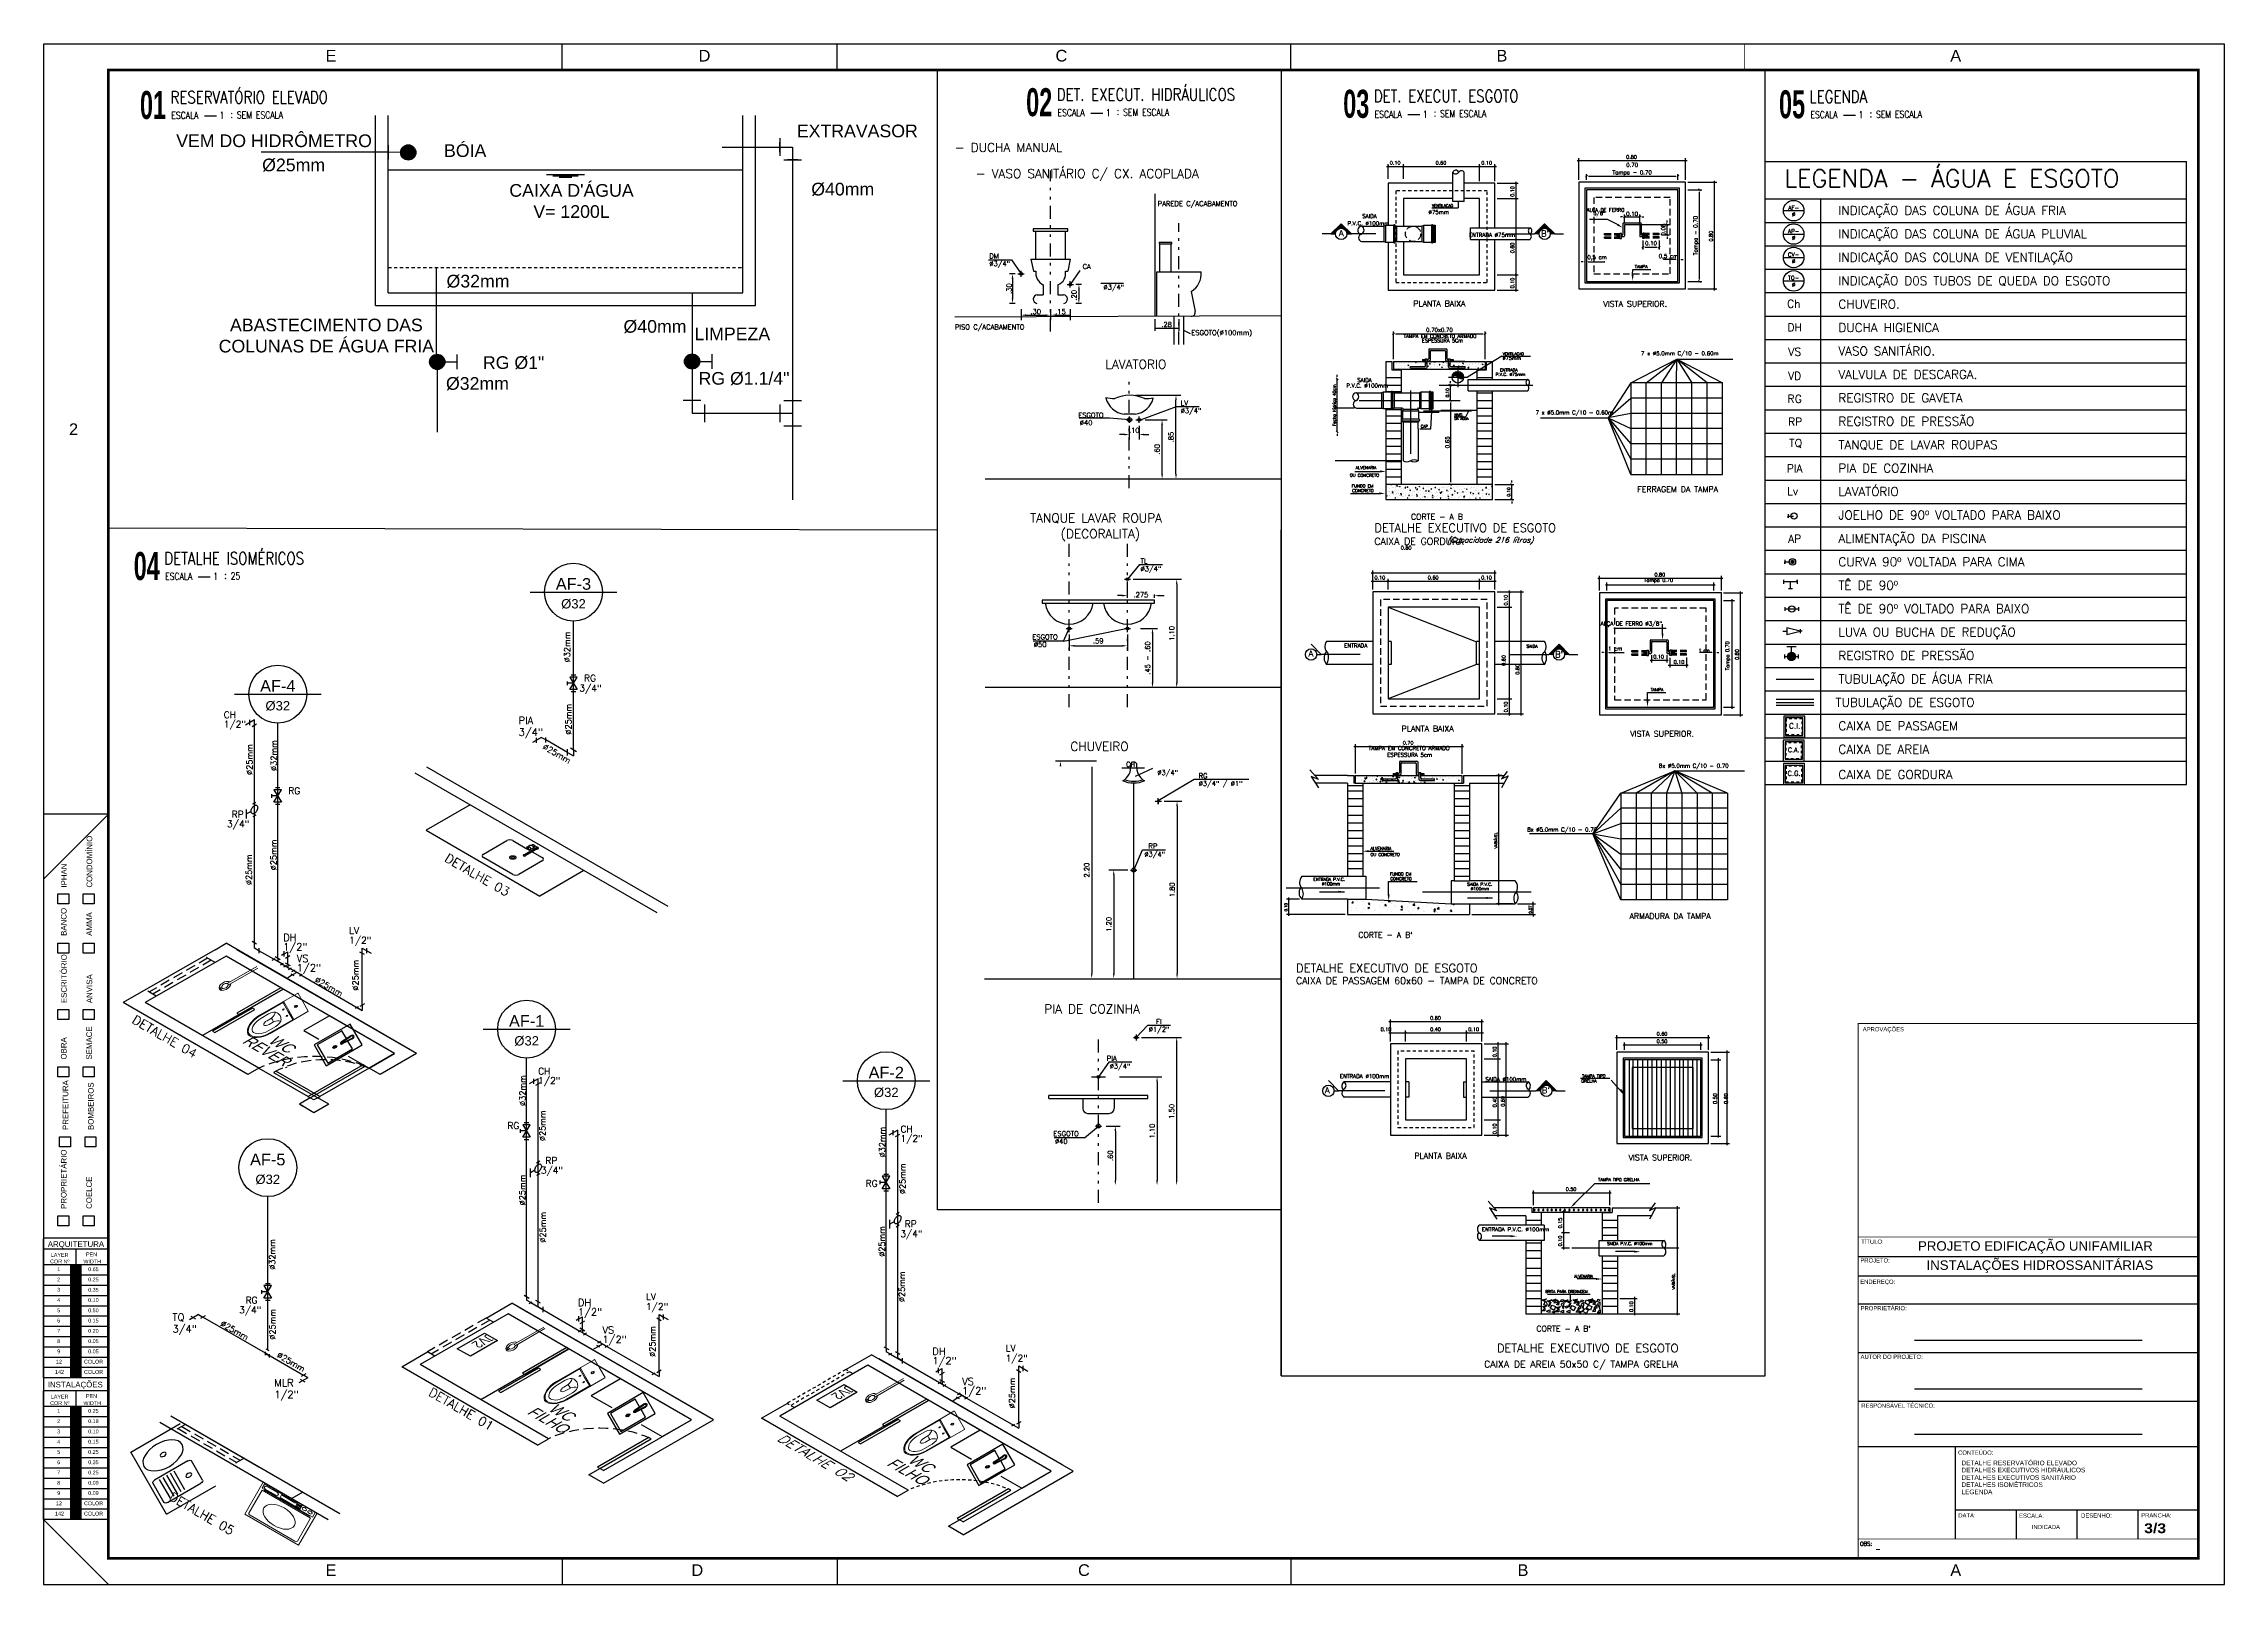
# Model space of a CAD drawing. Header units: millimetres. Extents: x 2993 to 6523, y 1057 to 2221.
# Drawn here: x 2993.3 to 3077.4, y 1057.2 to 1116.6 of the extents above; entities that cross this region are included whole.
import ezdxf
from ezdxf.enums import TextEntityAlignment as Align

# ---------------------------------------------------------------- set-up
doc = ezdxf.new("R2010")
doc.units = ezdxf.units.MM
for name, pattern in [('CENTER2', [28.575, 19.05, -3.175, 3.175, -3.175]), ('DIVIDE', [1.25, 0.5, -0.25, 0, -0.25, 0, -0.25]), ('HIDDEN', [0.375, 0.25, -0.125]), ('HIDDEN2', [0.1875, 0.125, -0.0625])]:
    doc.linetypes.add(name, pattern=pattern)
for name, color, linetype in [('A-LAYOUT', 7, 'Continuous'), ('A-PEN-R', 1, 'Continuous'), ('A-PEN-Y', 2, 'Continuous'), ('AR-MOB', 252, 'Continuous'), ('CERC02', 3, 'Continuous'), ('CONEXAO_AG_FRIA', 2, 'Continuous'), ('CONEXOES', 3, 'Continuous'), ('CONEXÃO_HIDRÁULICA', 2, 'Continuous'), ('CONEXÕES', 8, 'Continuous'), ('COTAS01', 7, 'Continuous'), ('DETALLHES_CAIXAS', 6, 'Continuous'), ('Diametro', 2, 'Continuous'), ('E-txt-g', 3, 'Continuous'), ('E-TXT-Y', 2, 'Continuous'), ('Esgoto', 5, 'ByLayer'), ('ESPECIFICAÇÃO02', 7, 'Continuous'), ('HIDRA', 4, 'Continuous'), ('LAYER8', 9, 'Continuous'), ("LINHA - PROJETU'S", 1, 'Continuous'), ('MOB', 251, 'Continuous'), ('MOLHO', 9, 'Continuous'), ("PRANCHA - PROJETU'S", 7, 'Continuous'), ('Prumadas_L_AFPVC_50', 1, 'Continuous'), ('Prumadas_L_EGSN_50', 1, 'Continuous'), ('Prumadas_Q_AFPVC_50', 3, 'Continuous'), ('Prumadas_Q_EGSN_50', 3, 'Continuous'), ('Prumadas_T_AFPVC_50', 2, 'Continuous'), ('Prumadas_T_EGSN_50', 2, 'Continuous'), ('TEXT', 2, 'Continuous'), ('TEXTO', 3, 'Continuous'), ('TXT_1', 2, 'Continuous'), ('TXT_2', 6, 'Continuous')]:
    doc.layers.add(name, color=color, linetype=linetype)
doc.layers.add('E-Lay-9', color=9, linetype='Continuous', lineweight=9)
doc.layers.add('E-Txt-W', color=7, linetype='Continuous', lineweight=20)
doc.styles.add('ADITIVOCAD', font='ROMANS.shx')
doc.styles.add('ARIAL', font='arial.ttf', dxfattribs={"height": 2})
doc.styles.add('ARIALB', font='')
doc.styles.add('CARIMBO_DADOS', font='arial.ttf', dxfattribs={"height": 0.1})
doc.styles.add('F2', font='ARIALN.TTF')
doc.styles.add('R80', font='simplex.shx', dxfattribs={"height": 12})
doc.styles.add('REG140', font='romans.shx', dxfattribs={"width": 0.8, "height": 0.35})
doc.styles.add('REG60', font='romans.shx', dxfattribs={"width": 0.8, "height": 0.15})
doc.styles.add('REG80', font='romans.shx', dxfattribs={"width": 0.8, "height": 0.2})
doc.styles.add('ROMANS', font='romans')
doc.styles.add('SANSSERIF2', font='sanssb__.ttf', dxfattribs={"width": 0.8})
doc.styles.get("Standard").update_dxf_attribs({"font": 'arial.ttf'})
doc.styles.get('ARIALB').set_extended_font_data('Arial Black')

# ---------------------------------------------------------------- blocks, each defined once
blk = doc.blocks.new('ADFSGASDFG')
at = {"layer": "PRANCHA - PROJETU'S"}
h = blk.add_hatch(color=1, dxfattribs=at)
h.set_gradient(color1=(255, 0, 0), color2=(255, 0, 0), tint=1)
h.paths.add_polyline_path([(278.03, 60.265), (277.634, 60.265), (277.634, 59.869), (278.03, 59.869)])
h = blk.add_hatch(color=1, dxfattribs=at)
h.set_gradient(color1=(255, 255, 0), color2=(255, 255, 0), tint=1)
h.paths.add_polyline_path([(278.03, 59.473), (278.03, 59.869), (277.634, 59.869), (277.634, 59.473)])
h = blk.add_hatch(color=1, dxfattribs=at)
h.set_gradient(color1=(0, 255, 0), color2=(0, 255, 0), tint=1)
h.paths.add_polyline_path([(278.03, 59.473), (277.634, 59.473), (277.634, 59.077), (278.03, 59.077)])
h = blk.add_hatch(color=1, dxfattribs=at)
h.set_gradient(color1=(0, 255, 255), color2=(0, 255, 255), tint=1)
h.paths.add_polyline_path([(278.03, 59.077), (277.634, 59.077), (277.634, 58.681), (278.03, 58.681)])
h = blk.add_hatch(color=1, dxfattribs=at)
h.set_gradient(color1=(0, 0, 255), color2=(0, 0, 255), tint=1)
h.paths.add_polyline_path([(278.03, 58.681), (277.634, 58.681), (277.634, 58.285), (278.03, 58.285)])
h = blk.add_hatch(color=1, dxfattribs=at)
h.set_gradient(color1=(255, 0, 255), color2=(255, 0, 255), tint=1)
h.paths.add_polyline_path([(278.03, 58.285), (277.634, 58.285), (277.634, 57.889), (278.03, 57.889)])
h = blk.add_hatch(color=1, dxfattribs=at)
h.set_gradient(color1=(255, 255, 255), tint=1)
h.paths.add_polyline_path([(278.03, 57.889), (277.634, 57.889), (277.634, 57.493), (278.03, 57.493)])
h = blk.add_hatch(color=1, dxfattribs=at)
h.set_gradient(color1=(128, 128, 128), color2=(128, 128, 128), tint=1)
h.paths.add_polyline_path([(278.03, 57.493), (277.634, 57.493), (277.634, 57.097), (278.03, 57.097)])
h = blk.add_hatch(color=1, dxfattribs=at)
h.set_gradient(color1=(192, 192, 192), color2=(192, 192, 192), tint=1)
h.paths.add_polyline_path([(278.03, 57.097), (277.634, 57.097), (277.634, 56.701), (278.03, 56.701)])
h = blk.add_hatch(color=1, dxfattribs=at)
h.set_gradient(color1=(204, 0, 0), color2=(204, 0, 0), tint=1)
h.paths.add_polyline_path([(278.03, 56.305), (278.03, 56.701), (277.634, 56.701), (277.634, 56.305)])
h = blk.add_hatch(color=1, dxfattribs=at)
h.set_gradient(color1=(0, 153, 204), color2=(0, 153, 204), tint=1)
h.paths.add_polyline_path([(278.03, 56.305), (277.634, 56.305), (277.634, 55.909), (278.03, 55.909)])
h = blk.add_hatch(color=1, dxfattribs=at)
h.set_gradient(color1=(255, 0, 0), color2=(255, 0, 0), tint=1)
h.paths.add_polyline_path([(278.03, 54.802), (277.634, 54.802), (277.634, 54.406), (278.03, 54.406)])
h = blk.add_hatch(color=1, dxfattribs=at)
h.set_gradient(color1=(255, 255, 0), color2=(255, 255, 0), tint=1)
h.paths.add_polyline_path([(278.03, 54.01), (278.03, 54.406), (277.634, 54.406), (277.634, 54.01)])
h = blk.add_hatch(color=1, dxfattribs=at)
h.set_gradient(color1=(0, 255, 0), color2=(0, 255, 0), tint=1)
h.paths.add_polyline_path([(278.03, 54.01), (277.634, 54.01), (277.634, 53.614), (278.03, 53.614)])
h = blk.add_hatch(color=1, dxfattribs=at)
h.set_gradient(color1=(0, 255, 255), color2=(0, 255, 255), tint=1)
h.paths.add_polyline_path([(278.03, 53.614), (277.634, 53.614), (277.634, 53.218), (278.03, 53.218)])
h = blk.add_hatch(color=1, dxfattribs=at)
h.set_gradient(color1=(0, 0, 255), color2=(0, 0, 255), tint=1)
h.paths.add_polyline_path([(278.03, 53.218), (277.634, 53.218), (277.634, 52.822), (278.03, 52.822)])
h = blk.add_hatch(color=1, dxfattribs=at)
h.set_gradient(color1=(255, 0, 255), color2=(255, 0, 255), tint=1)
h.paths.add_polyline_path([(278.03, 52.822), (277.634, 52.822), (277.634, 52.426), (278.03, 52.426)])
h = blk.add_hatch(color=1, dxfattribs=at)
h.set_gradient(color1=(255, 255, 255), tint=1)
h.paths.add_polyline_path([(278.03, 52.426), (277.634, 52.426), (277.634, 52.03), (278.03, 52.03)])
h = blk.add_hatch(color=1, dxfattribs=at)
h.set_gradient(color1=(128, 128, 128), color2=(128, 128, 128), tint=1)
h.paths.add_polyline_path([(278.03, 52.03), (277.634, 52.03), (277.634, 51.634), (278.03, 51.634)])
h = blk.add_hatch(color=1, dxfattribs=at)
h.set_gradient(color1=(192, 192, 192), color2=(192, 192, 192), tint=1)
h.paths.add_polyline_path([(278.03, 51.634), (277.634, 51.634), (277.634, 51.238), (278.03, 51.238)])
h = blk.add_hatch(color=1, dxfattribs=at)
h.set_gradient(color1=(204, 0, 0), color2=(204, 0, 0), tint=1)
h.paths.add_polyline_path([(278.03, 50.842), (278.03, 51.238), (277.634, 51.238), (277.634, 50.842)])
h = blk.add_hatch(color=1, dxfattribs=at)
h.set_gradient(color1=(0, 153, 204), color2=(0, 153, 204), tint=1)
h.paths.add_polyline_path([(278.03, 50.842), (277.634, 50.842), (277.634, 50.446), (278.03, 50.446)])
at = {"layer": "PRANCHA - PROJETU'S", "color": 1}
for p, q in [((360.678, 107.346), (276.578, 107.346)), ((276.578, 107.346), (276.578, 47.946)), ((296.578, 106.346), (296.578, 107.346)), ((307.178, 106.346), (307.178, 107.346)), ((360.678, 47.946), (360.678, 107.346)), ((279.078, 77.646), (276.578, 75.146)), ((279.078, 77.646), (276.578, 77.646)), ((279.078, 47.946), (276.578, 50.446)), ((296.578, 48.946), (296.578, 47.946)), ((307.178, 48.946), (307.178, 47.946)), ((307.178, 48.946), (307.178, 47.946)), ((276.578, 47.946), (360.678, 47.946))]:
    blk.add_line(p, q, dxfattribs=at)
at = {"layer": "PRANCHA - PROJETU'S"}
for p, q in [((279.086, 61.299), (276.578, 61.299)), ((276.578, 55.909), (276.578, 61.272)), ((279.086, 60.876), (276.578, 60.876)), ((279.086, 60.876), (276.578, 60.876)), ((277.832, 60.265), (277.832, 60.876)), ((279.086, 60.876), (279.086, 55.909)), ((279.086, 60.265), (276.578, 60.265)), ((279.086, 59.869), (276.578, 59.869)), ((277.634, 55.909), (277.634, 60.265)), ((278.03, 55.909), (278.03, 60.265)), ((279.086, 59.473), (276.578, 59.473)), ((279.086, 59.077), (276.578, 59.077)), ((279.086, 58.681), (276.578, 58.681)), ((279.086, 58.285), (276.578, 58.285)), ((279.086, 57.889), (276.578, 57.889)), ((279.086, 57.493), (276.578, 57.493)), ((279.086, 57.097), (276.578, 57.097)), ((279.086, 56.701), (276.578, 56.701)), ((279.086, 56.305), (276.578, 56.305)), ((279.086, 55.909), (276.578, 55.909)), ((279.086, 55.413), (276.578, 55.413)), ((276.578, 50.446), (276.578, 55.413)), ((279.086, 54.802), (276.578, 54.802)), ((277.634, 50.446), (277.634, 54.802)), ((277.832, 54.802), (277.832, 55.413)), ((278.03, 50.446), (278.03, 54.802)), ((279.086, 55.413), (279.086, 50.446)), ((279.086, 54.406), (276.578, 54.406)), ((279.086, 54.01), (276.578, 54.01)), ((279.086, 53.614), (276.578, 53.614)), ((279.086, 53.218), (276.578, 53.218)), ((279.086, 52.822), (276.578, 52.822)), ((279.086, 52.426), (276.578, 52.426)), ((279.086, 52.03), (276.578, 52.03)), ((279.086, 51.634), (276.578, 51.634)), ((279.086, 51.238), (276.578, 51.238)), ((279.086, 50.842), (276.578, 50.842)), ((279.086, 50.446), (276.578, 50.446))]:
    blk.add_line(p, q, dxfattribs=at)
at = {"layer": "PRANCHA - PROJETU'S", "color": 4, "const_width": 0.1}
blk.add_lwpolyline([(279.078, 106.346), (359.678, 106.346), (359.678, 48.946), (279.078, 48.946)], close=True, dxfattribs=at)
at = {"layer": "PRANCHA - PROJETU'S"}
for points in [[(277.13, 74.573), (277.548, 74.573), (277.548, 74.187), (277.13, 74.187)], [(278.109, 74.573), (278.526, 74.573), (278.526, 74.187), (278.109, 74.187)], [(277.13, 72.674), (277.548, 72.674), (277.548, 72.289), (277.13, 72.289)], [(278.109, 72.674), (278.526, 72.674), (278.526, 72.289), (278.109, 72.289)], [(277.13, 70.118), (277.548, 70.118), (277.548, 69.732), (277.13, 69.732)], [(278.109, 70.118), (278.526, 70.118), (278.526, 69.732), (278.109, 69.732)], [(277.13, 67.904), (277.548, 67.904), (277.548, 67.518), (277.13, 67.518)], [(278.109, 67.904), (278.526, 67.904), (278.526, 67.518), (278.109, 67.518)], [(277.197, 65.206), (277.615, 65.206), (277.615, 64.821), (277.197, 64.821)], [(278.176, 65.206), (278.594, 65.206), (278.594, 64.821), (278.176, 64.821)], [(277.13, 62.158), (277.548, 62.158), (277.548, 61.773), (277.13, 61.773)], [(278.109, 62.158), (278.526, 62.158), (278.526, 61.773), (278.109, 61.773)]]:
    blk.add_lwpolyline(points, close=True, dxfattribs=at)
at = {"layer": "PRANCHA - PROJETU'S", "color": 50, "linetype": 'Continuous', "style": 'ARIAL'}
for s, p in [('E', (287.661, 106.896)), ('D', (302.065, 106.896)), ('C', (315.828, 106.896)), ('2', (277.732, 92.496)), ('E', (287.661, 48.496)), ('D', (301.788, 48.496)), ('C', (316.698, 48.496)), ('C', (316.698, 48.496))]:
    blk.add_text(s, height=0.45, dxfattribs=at).set_placement(p, align=Align.MIDDLE)
at = {"layer": "PRANCHA - PROJETU'S", "color": 2, "style": 'ARIAL'}
for s, height, p in [('CONDOMÍNIO', 0.2168, (278.235, 74.816)), ('IPHAN', 0.2168, (277.256, 74.816)), ('BANCO', 0.2168, (277.245, 72.956)), ('AMMA', 0.2168, (278.224, 72.956)), ('ESCRITÓRIO', 0.2168, (277.256, 70.361)), ('ANVISA', 0.2168, (278.235, 70.361)), ('OBRA', 0.2168, (277.245, 68.185)), ('SEMACE', 0.2168, (278.224, 68.185)), ('PREFEITURA', 0.2168, (277.312, 65.469)), ('BOMBEIROS', 0.2168, (278.291, 65.469)), ('PROPRIETÁRIO', 0.21676, (277.245, 62.426)), ('COELCE', 0.2168, (278.224, 62.426))]:
    blk.add_text(s, height=height, rotation=90, dxfattribs=at).set_placement(p, align=Align.TOP_LEFT)
for s, p in [('ARQUITETURA', (276.74, 61.176)), ('INSTALAÇÕES', (276.74, 55.759))]:
    blk.add_text(s, height=0.21676, dxfattribs=at).set_placement(p, align=Align.TOP_LEFT)
at = {"layer": "PRANCHA - PROJETU'S", "style": 'ARIAL'}
for s, height, p in [('LAYER', 0.1479, (276.858, 60.724)), ('PEN', 0.1479, (278.211, 60.747)), ('COR Nº', 0.1479, (276.83, 60.474)), ('2', 0.148, (277.102, 59.777)), ('1', 0.148, (277.102, 60.173)), ('WIDTH', 0.1479, (278.113, 60.474)), ('0.65', 0.1479, (278.298, 60.173)), ('0.25', 0.1479, (278.298, 59.777)), ('4', 0.148, (277.102, 58.985)), ('3', 0.148, (277.102, 59.381)), ('0.35', 0.1479, (278.298, 59.381)), ('0.10', 0.1479, (278.298, 58.985)), ('5', 0.148, (277.102, 58.589)), ('6', 0.148, (277.102, 58.193)), ('0.50', 0.1479, (278.298, 58.589)), ('0.15', 0.1479, (278.298, 58.193)), ('8', 0.148, (277.102, 57.401)), ('7', 0.148, (277.102, 57.797)), ('0.20', 0.1479, (278.298, 57.797)), ('0.05', 0.1479, (278.298, 57.401)), ('12', 0.1479, (277.055, 56.609)), ('9', 0.148, (277.102, 57.005)), ('COLOR', 0.1479, (278.138, 56.609)), ('0.05', 0.1479, (278.298, 57.005)), ('142', 0.1479, (277.02, 56.213)), ('COLOR', 0.1479, (278.138, 56.213)), ('COR Nº', 0.1479, (276.83, 55.011)), ('LAYER', 0.1479, (276.858, 55.261)), ('1', 0.148, (277.102, 54.71)), ('WIDTH', 0.1479, (278.113, 55.011)), ('PEN', 0.1479, (278.211, 55.284)), ('0.25', 0.1479, (278.298, 54.71)), ('3', 0.148, (277.102, 53.918)), ('2', 0.148, (277.102, 54.314)), ('0.18', 0.1479, (278.298, 54.314)), ('0.10', 0.1479, (278.298, 53.918)), ('4', 0.148, (277.102, 53.522)), ('5', 0.148, (277.102, 53.126)), ('0.15', 0.1479, (278.298, 53.522)), ('0.25', 0.1479, (278.298, 53.126)), ('6', 0.148, (277.102, 52.73)), ('7', 0.148, (277.102, 52.334)), ('0.35', 0.1479, (278.298, 52.73)), ('0.25', 0.1479, (278.298, 52.334)), ('8', 0.148, (277.102, 51.938)), ('9', 0.148, (277.102, 51.542)), ('0.09', 0.1479, (278.298, 51.938)), ('0.09', 0.1479, (278.298, 51.542)), ('142', 0.1479, (277.02, 50.75)), ('12', 0.1479, (277.055, 51.146)), ('COLOR', 0.1479, (278.138, 51.146)), ('COLOR', 0.1479, (278.138, 50.75))]:
    blk.add_text(s, height=height, dxfattribs=at).set_placement(p, align=Align.TOP_LEFT)
blk = doc.blocks.new('CRBODADOSÇ')
at = {"layer": "PRANCHA - PROJETU'S", "color": 3}
blk.add_line((164.825, 196.917), (165.288, 196.917), dxfattribs=at)
at = {"layer": "PRANCHA - PROJETU'S", "color": 3, "style": 'REG80', "width": 0.8}
for s, p in [('ESCALA', (163.548, 196.799)), ('1', (165.407, 196.799)), (':', (165.829, 196.842))]:
    blk.add_text(s, height=0.27, dxfattribs=at).set_placement(p)
at = {"layer": "PRANCHA - PROJETU'S", "color": 2, "style": 'REG140', "width": 0.8}
for tag, p in [('PROJETO', (163.521, 198.067)), ('DESENHO', (163.516, 197.395))]:
    blk.add_attdef(tag, p, '', height=0.472, dxfattribs=at)
at = {"layer": "PRANCHA - PROJETU'S", "style": 'SANSSERIF2', "width": 0.6}
blk.add_attdef('00', text='', height=1.08, dxfattribs=at).set_placement((162.84, 196.795), align=Align.CENTER)
at = {"layer": "PRANCHA - PROJETU'S", "color": 3, "style": 'REG80', "width": 0.8}
blk.add_attdef('ESCALA', (166.075, 196.813), '', height=0.27, dxfattribs=at)
blk = doc.blocks.new('*X133')
at = {"color": 0}
for p, q in [((189.81, 137.78), (190.14, 138.11)), ((189.82, 137.85), (190.07, 138.1)), ((189.87, 137.95), (189.97, 138.05)), ((189.91, 137.83), (190.18, 138.1)), ((189.98, 137.85), (190.18, 138.05)), ((190.03, 137.85), (190.18, 138)), ((190.07, 137.84), (190.18, 137.94)), ((190.11, 137.82), (190.18, 137.89)), ((190.14, 137.8), (190.18, 137.84)), ((190.17, 137.78), (190.18, 137.78)), ((190.18, 138.1), (190.19, 138.12)), ((190.18, 138.05), (190.24, 138.11)), ((190.18, 138), (190.29, 138.1)), ((190.18, 137.94), (190.32, 138.09)), ((190.18, 137.89), (190.36, 138.07)), ((190.18, 137.84), (190.39, 138.05)), ((190.18, 137.78), (190.42, 138.03)), ((190.2, 137.75), (190.45, 138)), ((190.23, 137.72), (190.24, 137.74)), ((190.24, 137.74), (190.48, 137.97)), ((190.26, 137.7), (190.3, 137.74)), ((190.29, 137.69), (190.35, 137.74)), ((190.3, 137.74), (190.5, 137.94)), ((190.33, 137.67), (190.4, 137.74)), ((190.35, 137.74), (190.52, 137.91)), ((190.38, 137.67), (190.46, 137.74)), ((190.4, 137.74), (190.53, 137.87)), ((190.43, 137.67), (190.51, 137.74)), ((190.46, 137.74), (190.55, 137.83)), ((190.5, 137.68), (190.56, 137.74)), ((190.51, 137.74), (190.55, 137.79))]:
    blk.add_line(p, q, dxfattribs=at)
blk = doc.blocks.new('*X134')
at = {"color": 0}
for p, q in [((101.59, 65.457), (101.923, 65.79)), ((101.608, 65.457), (101.932, 65.781)), ((101.626, 65.457), (101.941, 65.772)), ((102.233, 65.457), (101.91, 65.78)), ((102.251, 65.457), (101.919, 65.789)), ((101.597, 65.457), (101.592, 65.462)), ((101.615, 65.457), (101.601, 65.471)), ((101.632, 65.457), (101.61, 65.48)), ((101.65, 65.457), (101.619, 65.488)), ((101.668, 65.457), (101.627, 65.497)), ((101.685, 65.457), (101.636, 65.506)), ((101.643, 65.457), (101.95, 65.763)), ((101.703, 65.457), (101.645, 65.515)), ((101.721, 65.457), (101.654, 65.524)), ((101.661, 65.457), (101.958, 65.755)), ((101.737, 65.458), (101.663, 65.533)), ((101.738, 65.475), (101.672, 65.541)), ((101.679, 65.457), (101.753, 65.531)), ((101.74, 65.49), (101.68, 65.55)), ((101.744, 65.505), (101.689, 65.559)), ((101.696, 65.457), (101.744, 65.504)), ((101.748, 65.518), (101.698, 65.568)), ((101.753, 65.531), (101.707, 65.577)), ((101.714, 65.457), (101.739, 65.482)), ((101.759, 65.543), (101.716, 65.586)), ((101.765, 65.554), (101.725, 65.594)), ((101.732, 65.457), (101.737, 65.463)), ((101.772, 65.565), (101.733, 65.603)), ((101.78, 65.575), (101.742, 65.612)), ((101.788, 65.584), (101.751, 65.621)), ((101.797, 65.593), (101.76, 65.63)), ((101.807, 65.601), (101.769, 65.639)), ((101.817, 65.609), (101.778, 65.648)), ((101.827, 65.615), (101.787, 65.656)), ((101.839, 65.622), (101.795, 65.665)), ((101.851, 65.627), (101.804, 65.674)), ((101.864, 65.632), (101.813, 65.683)), ((101.878, 65.636), (101.822, 65.692)), ((101.892, 65.639), (101.831, 65.701)), ((101.908, 65.641), (101.84, 65.709)), ((101.847, 65.626), (101.967, 65.746)), ((101.925, 65.641), (101.848, 65.718)), ((101.944, 65.64), (101.857, 65.727)), ((101.966, 65.636), (101.866, 65.736)), ((101.874, 65.635), (101.976, 65.737)), ((101.993, 65.627), (101.875, 65.745)), ((102.035, 65.602), (101.884, 65.754)), ((102.198, 65.457), (101.893, 65.762)), ((101.897, 65.64), (101.985, 65.728)), ((102.216, 65.457), (101.901, 65.771)), ((101.916, 65.641), (101.994, 65.719)), ((101.933, 65.641), (102.003, 65.71)), ((101.949, 65.639), (102.011, 65.702)), ((101.964, 65.636), (102.02, 65.693)), ((101.978, 65.633), (102.029, 65.684)), ((101.991, 65.628), (102.038, 65.675)), ((102.003, 65.622), (102.047, 65.666)), ((102.015, 65.616), (102.056, 65.657)), ((102.025, 65.609), (102.065, 65.649)), ((102.036, 65.602), (102.073, 65.64)), ((102.045, 65.594), (102.082, 65.631)), ((102.054, 65.585), (102.091, 65.622)), ((102.062, 65.576), (102.1, 65.613)), ((102.18, 65.457), (102.067, 65.571)), ((102.07, 65.566), (102.109, 65.604)), ((102.077, 65.555), (102.118, 65.595)), ((102.084, 65.544), (102.126, 65.587)), ((102.09, 65.532), (102.135, 65.578)), ((102.163, 65.457), (102.092, 65.528)), ((102.095, 65.52), (102.144, 65.569)), ((102.099, 65.506), (102.153, 65.56)), ((102.145, 65.457), (102.1, 65.502)), ((102.102, 65.492), (102.162, 65.551)), ((102.127, 65.457), (102.104, 65.48)), ((102.105, 65.477), (102.171, 65.542)), ((102.106, 65.46), (102.179, 65.534)), ((102.109, 65.457), (102.106, 65.461)), ((102.121, 65.457), (102.188, 65.525)), ((102.138, 65.457), (102.197, 65.516)), ((102.156, 65.457), (102.206, 65.507)), ((102.174, 65.457), (102.215, 65.498)), ((102.191, 65.457), (102.224, 65.489)), ((102.209, 65.457), (102.232, 65.481)), ((102.227, 65.457), (102.241, 65.472)), ((102.244, 65.457), (102.25, 65.463))]:
    blk.add_line(p, q, dxfattribs=at)
blk = doc.blocks.new('*X131')
at = {"color": 0}
for p, q in [((101.59, 65.457), (101.923, 65.79)), ((101.608, 65.457), (101.932, 65.781)), ((101.626, 65.457), (101.941, 65.772)), ((102.233, 65.457), (101.91, 65.78)), ((102.251, 65.457), (101.919, 65.789)), ((101.597, 65.457), (101.592, 65.462)), ((101.615, 65.457), (101.601, 65.471)), ((101.632, 65.457), (101.61, 65.48)), ((101.65, 65.457), (101.619, 65.488)), ((101.668, 65.457), (101.627, 65.497)), ((101.685, 65.457), (101.636, 65.506)), ((101.643, 65.457), (101.95, 65.763)), ((101.703, 65.457), (101.645, 65.515)), ((101.721, 65.457), (101.654, 65.524)), ((101.661, 65.457), (101.958, 65.755)), ((101.737, 65.458), (101.663, 65.533)), ((101.738, 65.475), (101.672, 65.541)), ((101.679, 65.457), (101.753, 65.531)), ((101.74, 65.49), (101.68, 65.55)), ((101.744, 65.505), (101.689, 65.559)), ((101.696, 65.457), (101.744, 65.504)), ((101.748, 65.518), (101.698, 65.568)), ((101.753, 65.531), (101.707, 65.577)), ((101.714, 65.457), (101.739, 65.482)), ((101.759, 65.543), (101.716, 65.586)), ((101.765, 65.554), (101.725, 65.594)), ((101.732, 65.457), (101.737, 65.463)), ((101.772, 65.565), (101.733, 65.603)), ((101.78, 65.575), (101.742, 65.612)), ((101.788, 65.584), (101.751, 65.621)), ((101.797, 65.593), (101.76, 65.63)), ((101.807, 65.601), (101.769, 65.639)), ((101.817, 65.609), (101.778, 65.648)), ((101.827, 65.615), (101.787, 65.656)), ((101.839, 65.622), (101.795, 65.665)), ((101.851, 65.627), (101.804, 65.674)), ((101.864, 65.632), (101.813, 65.683)), ((101.878, 65.636), (101.822, 65.692)), ((101.892, 65.639), (101.831, 65.701)), ((101.908, 65.641), (101.84, 65.709)), ((101.847, 65.626), (101.967, 65.746)), ((101.925, 65.641), (101.848, 65.718)), ((101.944, 65.64), (101.857, 65.727)), ((101.966, 65.636), (101.866, 65.736)), ((101.874, 65.635), (101.976, 65.737)), ((101.993, 65.627), (101.875, 65.745)), ((102.035, 65.602), (101.884, 65.754)), ((102.198, 65.457), (101.893, 65.762)), ((101.897, 65.64), (101.985, 65.728)), ((102.216, 65.457), (101.901, 65.771)), ((101.916, 65.641), (101.994, 65.719)), ((101.933, 65.641), (102.003, 65.71)), ((101.949, 65.639), (102.011, 65.702)), ((101.964, 65.636), (102.02, 65.693)), ((101.978, 65.633), (102.029, 65.684)), ((101.991, 65.628), (102.038, 65.675)), ((102.003, 65.622), (102.047, 65.666)), ((102.015, 65.616), (102.056, 65.657)), ((102.025, 65.609), (102.065, 65.649)), ((102.036, 65.602), (102.073, 65.64)), ((102.045, 65.594), (102.082, 65.631)), ((102.054, 65.585), (102.091, 65.622)), ((102.062, 65.576), (102.1, 65.613)), ((102.18, 65.457), (102.067, 65.571)), ((102.07, 65.566), (102.109, 65.604)), ((102.077, 65.555), (102.118, 65.595)), ((102.084, 65.544), (102.126, 65.587)), ((102.09, 65.532), (102.135, 65.578)), ((102.163, 65.457), (102.092, 65.528)), ((102.095, 65.52), (102.144, 65.569)), ((102.099, 65.506), (102.153, 65.56)), ((102.145, 65.457), (102.1, 65.502)), ((102.102, 65.492), (102.162, 65.551)), ((102.127, 65.457), (102.104, 65.48)), ((102.105, 65.477), (102.171, 65.542)), ((102.106, 65.46), (102.179, 65.534)), ((102.109, 65.457), (102.106, 65.461)), ((102.121, 65.457), (102.188, 65.525)), ((102.138, 65.457), (102.197, 65.516)), ((102.156, 65.457), (102.206, 65.507)), ((102.174, 65.457), (102.215, 65.498)), ((102.191, 65.457), (102.224, 65.489)), ((102.209, 65.457), (102.232, 65.481)), ((102.227, 65.457), (102.241, 65.472)), ((102.244, 65.457), (102.25, 65.463))]:
    blk.add_line(p, q, dxfattribs=at)
blk = doc.blocks.new('*X132')
at = {"color": 0}
for p, q in [((101.59, 65.457), (101.923, 65.79)), ((101.608, 65.457), (101.932, 65.781)), ((101.626, 65.457), (101.941, 65.772)), ((102.233, 65.457), (101.91, 65.78)), ((102.251, 65.457), (101.919, 65.789)), ((101.597, 65.457), (101.592, 65.462)), ((101.615, 65.457), (101.601, 65.471)), ((101.632, 65.457), (101.61, 65.48)), ((101.65, 65.457), (101.619, 65.488)), ((101.668, 65.457), (101.627, 65.497)), ((101.685, 65.457), (101.636, 65.506)), ((101.643, 65.457), (101.95, 65.763)), ((101.703, 65.457), (101.645, 65.515)), ((101.721, 65.457), (101.654, 65.524)), ((101.661, 65.457), (101.958, 65.755)), ((101.737, 65.458), (101.663, 65.533)), ((101.738, 65.475), (101.672, 65.541)), ((101.679, 65.457), (101.753, 65.531)), ((101.74, 65.49), (101.68, 65.55)), ((101.744, 65.505), (101.689, 65.559)), ((101.696, 65.457), (101.744, 65.504)), ((101.748, 65.518), (101.698, 65.568)), ((101.753, 65.531), (101.707, 65.577)), ((101.714, 65.457), (101.739, 65.482)), ((101.759, 65.543), (101.716, 65.586)), ((101.765, 65.554), (101.725, 65.594)), ((101.732, 65.457), (101.737, 65.463)), ((101.772, 65.565), (101.733, 65.603)), ((101.78, 65.575), (101.742, 65.612)), ((101.788, 65.584), (101.751, 65.621)), ((101.797, 65.593), (101.76, 65.63)), ((101.807, 65.601), (101.769, 65.639)), ((101.817, 65.609), (101.778, 65.648)), ((101.827, 65.615), (101.787, 65.656)), ((101.839, 65.622), (101.795, 65.665)), ((101.851, 65.627), (101.804, 65.674)), ((101.864, 65.632), (101.813, 65.683)), ((101.878, 65.636), (101.822, 65.692)), ((101.892, 65.639), (101.831, 65.701)), ((101.908, 65.641), (101.84, 65.709)), ((101.847, 65.626), (101.967, 65.746)), ((101.925, 65.641), (101.848, 65.718)), ((101.944, 65.64), (101.857, 65.727)), ((101.966, 65.636), (101.866, 65.736)), ((101.874, 65.635), (101.976, 65.737)), ((101.993, 65.627), (101.875, 65.745)), ((102.035, 65.602), (101.884, 65.754)), ((102.198, 65.457), (101.893, 65.762)), ((101.897, 65.64), (101.985, 65.728)), ((102.216, 65.457), (101.901, 65.771)), ((101.916, 65.641), (101.994, 65.719)), ((101.933, 65.641), (102.003, 65.71)), ((101.949, 65.639), (102.011, 65.702)), ((101.964, 65.636), (102.02, 65.693)), ((101.978, 65.633), (102.029, 65.684)), ((101.991, 65.628), (102.038, 65.675)), ((102.003, 65.622), (102.047, 65.666)), ((102.015, 65.616), (102.056, 65.657)), ((102.025, 65.609), (102.065, 65.649)), ((102.036, 65.602), (102.073, 65.64)), ((102.045, 65.594), (102.082, 65.631)), ((102.054, 65.585), (102.091, 65.622)), ((102.062, 65.576), (102.1, 65.613)), ((102.18, 65.457), (102.067, 65.571)), ((102.07, 65.566), (102.109, 65.604)), ((102.077, 65.555), (102.118, 65.595)), ((102.084, 65.544), (102.126, 65.587)), ((102.09, 65.532), (102.135, 65.578)), ((102.163, 65.457), (102.092, 65.528)), ((102.095, 65.52), (102.144, 65.569)), ((102.099, 65.506), (102.153, 65.56)), ((102.145, 65.457), (102.1, 65.502)), ((102.102, 65.492), (102.162, 65.551)), ((102.127, 65.457), (102.104, 65.48)), ((102.105, 65.477), (102.171, 65.542)), ((102.106, 65.46), (102.179, 65.534)), ((102.109, 65.457), (102.106, 65.461)), ((102.121, 65.457), (102.188, 65.525)), ((102.138, 65.457), (102.197, 65.516)), ((102.156, 65.457), (102.206, 65.507)), ((102.174, 65.457), (102.215, 65.498)), ((102.191, 65.457), (102.224, 65.489)), ((102.209, 65.457), (102.232, 65.481)), ((102.227, 65.457), (102.241, 65.472)), ((102.244, 65.457), (102.25, 65.463))]:
    blk.add_line(p, q, dxfattribs=at)
blk = doc.blocks.new('Adh_Afn')
blk.add_line((-0.25, 0), (0.25, 0))
blk.add_circle((0, 0), 0.25)
at = {"flags": 8}
for tag, p in [('$AF', (0, 0.07)), ('$DIAM', (0, -0.091))]:
    blk.add_attdef(tag, text='', height=0.1, dxfattribs=at).set_placement(p, align=Align.MIDDLE)
blk = doc.blocks.new('ADH_HIUTILIZ1')
blk.add_line((0.12, 0), (0.12, 0))
at = {"flags": 8}
blk.add_attdef('$N', text='', height=0.09, dxfattribs=at).set_placement((0.226, 0.042), align=Align.MIDDLE)
blk = doc.blocks.new('Adh_cx_j90b')
blk.add_lwpolyline([(-0.068, 0.022), (-0.068, -0.022), (-0.068, 0), (-0.006, 0)])
blk.add_circle((0, 0), 0.0359)
blk = doc.blocks.new('Adh_cx_c90c')
h = blk.add_hatch()
h.set_pattern_fill('_U', color=256, scale=0.002, angle=45, style=0, double=1, pattern_type=0)
h.set_pattern_definition([(45, (-6.0733674, -5.0413484), (-0.00141421356, 0.00141421356), []), (135, (-6.0733674, -5.0413484), (-0.00141421356, -0.00141421356), [])])
h.paths.add_polyline_path([(-0.017, 0, 1), (0.017, 0, 1)])
blk.add_lwpolyline([(-0.088, 0.022), (-0.088, -0.023), (-0.088, 0), (-0.036, 0)])
for radius in [0.0359, 0.017]:
    blk.add_circle((0, 0), radius)
blk = doc.blocks.new('Adh_cx_te90')
for p, q in [((-0.075, -0.0225), (-0.075, 0.0225)), ((0.075, 0), (-0.075, 0)), ((0, -0.075), (0, 0)), ((0.075, 0), (0.075, 0.0225)), ((0.075, 0.0225), (0.075, -0.0225)), ((-0.0225, -0.075), (0.0225, -0.075))]:
    blk.add_line(p, q)
blk = doc.blocks.new('Adh_cx_te90b')
for p, q in [((-0.078, 0.0225), (-0.078, -0.0225)), ((-0.078, 0), (0.078, 0)), ((0.078, -0.0225), (0.078, 0.0225))]:
    blk.add_line(p, q)
blk.add_circle((0, 0), 0.0359)
blk = doc.blocks.new('Adh_cx_lvr')
for p, q in [((0, 0), (-0.15, 0.0375)), ((-0.15, 0.0375), (-0.15, -0.0375)), ((-0.15, -0.0375), (0, 0)), ((0, 0.0225), (0, -0.0225)), ((-0.195, 0), (-0.15, 0)), ((0.0225, 0), (0, 0))]:
    blk.add_line(p, q)
blk = doc.blocks.new('Adh_acs_rg')
h = blk.add_hatch()
h.set_pattern_fill('_U', color=256, scale=0.002, angle=45, style=0, double=1)
h.set_pattern_definition([(45, (-7.4131718, -5.1711377), (-0.00141421356, 0.00141421356), []), (135, (-7.4131718, -5.1711377), (-0.00141421356, -0.00141421356), [])])
h.paths.add_polyline_path([(-0.046, 0, 1), (0.046, 0, 1)])
for p, q in [((-0.078, 0.022), (-0.078, -0.022)), ((0.053, 0.108), (-0.053, 0.108)), ((0, 0.046), (0, 0.108)), ((0.078, -0.022), (0.078, 0.022)), ((-0.078, 0), (-0.046, 0)), ((0.046, 0), (0.078, 0))]:
    blk.add_line(p, q)
blk.add_circle((0, 0), 0.046)
blk = doc.blocks.new('Adhs_RefTbl')
at = {"color": 0, "linetype": 'ByBlock', "ltscale": 0.5}
blk.add_line((-0.321, 0), (0.321, 0), dxfattribs=at)
blk = doc.blocks.new('inp_cx')
for p, q in [((40, 40), (-40, 40)), ((-40, 40), (-40, -40)), ((40, -40), (40, 40)), ((-40, -40), (40, -40))]:
    blk.add_line(p, q)
at = {"color": 1, "linetype": 'Continuous', "ltscale": 0.5}
for p, q in [((33, 33), (-33, 33)), ((-33, 33), (-33, -33)), ((33, -33), (33, 33)), ((-33, -33), (33, -33))]:
    blk.add_line(p, q, dxfattribs=at)
at = {"color": 1, "linetype": 'HIDDEN', "ltscale": 0.5}
for p, q in [((30, 30), (-30, 30)), ((-30, 30), (-30, -30)), ((30, -30), (30, 30)), ((-30, -30), (30, -30))]:
    blk.add_line(p, q, dxfattribs=at)
at = {"style": 'R80'}
blk.add_text('C.I.', height=20.59, dxfattribs=at).set_placement((-19.6, -7.5))
blk = doc.blocks.new('_cxgordu')
for p, q in [((40, 40), (-40, 40)), ((-40, 40), (-40, -40)), ((40, -40), (40, 40)), ((-40, -40), (40, -40))]:
    blk.add_line(p, q)
at = {"color": 1, "linetype": 'Continuous', "ltscale": 0.5}
for p, q in [((33, 33), (-33, 33)), ((-33, 33), (-33, -33)), ((33, -33), (33, 33)), ((-33, -33), (33, -33))]:
    blk.add_line(p, q, dxfattribs=at)
at = {"color": 1, "linetype": 'HIDDEN', "ltscale": 0.5}
for p, q in [((30, 30), (-30, 30)), ((-30, 30), (-30, -30)), ((30, -30), (30, 30)), ((-30, -30), (30, -30))]:
    blk.add_line(p, q, dxfattribs=at)
at = {"style": 'R80'}
blk.add_text('C.G.', height=18.48, dxfattribs=at).set_placement((-24.3, -6.9))
blk = doc.blocks.new('_cxareia')
for p, q in [((40, 40), (-40, 40)), ((-40, 40), (-40, -40)), ((40, -40), (40, 40)), ((-40, -40), (40, -40))]:
    blk.add_line(p, q)
at = {"color": 1, "linetype": 'Continuous', "ltscale": 0.5}
for p, q in [((33, 33), (-33, 33)), ((-33, 33), (-33, -33)), ((33, -33), (33, 33)), ((-33, -33), (33, -33))]:
    blk.add_line(p, q, dxfattribs=at)
at = {"color": 1, "linetype": 'HIDDEN', "ltscale": 0.5}
for p, q in [((30, 30), (-30, 30)), ((-30, 30), (-30, -30)), ((30, -30), (30, 30)), ((-30, -30), (30, -30))]:
    blk.add_line(p, q, dxfattribs=at)
at = {"style": 'R80'}
blk.add_text('C.A.', height=17.28, dxfattribs=at).set_placement((-22, -6.1))
blk = doc.blocks.new('TXT-AMB75')
at = {"layer": 'E-txt-g', "style": 'REG80', "width": 0.8, "flags": 8}
blk.add_attdef('TXT', text='', height=0.2, dxfattribs=at).set_placement((0.005, 0.296), align=Align.CENTER)
at = {"layer": 'E-Txt-W', "style": 'REG60', "width": 0.8, "flags": 8}
blk.add_attdef('TXT', text='', height=0.15, dxfattribs=at).set_placement((0.005, 0.027), align=Align.CENTER)
blk = doc.blocks.new('vaso-s')
at = {"color": 8}
for start, end in [(0, 180), (180, 0)]:
    blk.add_arc((0.08, 0), 0.0143, start, end, dxfattribs=at)
at = {"layer": 'E-Lay-9', "color": 8}
for p, q in [((0, 0.17), (0, 0)), ((0.426, 0.175), (0.005, 0.175)), ((0.16, 0.17), (0.16, 0.17)), ((0.16, 0.17), (0.16, 0)), ((0.426, 0.165), (0.165, 0.165)), ((0.17, 0), (0.17, 0.16)), ((0.213, 0.06), (0.189, 0.06)), ((0.201, 0.048), (0.201, 0.072)), ((0.341, 0.035), (0.341, 0)), ((0.391, 0.035), (0.341, 0.035)), ((0.431, 0.12), (0.346, 0.12)), ((0, -0.17), (0, 0)), ((0.426, -0.175), (0.005, -0.175)), ((0.16, -0.17), (0.16, 0)), ((0.16, -0.17), (0.16, -0.17)), ((0.426, -0.165), (0.165, -0.165)), ((0.17, 0), (0.17, -0.16)), ((0.213, -0.06), (0.189, -0.06)), ((0.201, -0.048), (0.201, -0.072)), ((0.341, -0.035), (0.341, 0)), ((0.391, -0.035), (0.341, -0.035)), ((0.431, -0.12), (0.346, -0.12))]:
    blk.add_line(p, q, dxfattribs=at)
for centre in [(0.201, 0.06), (0.201, -0.06)]:
    blk.add_circle(centre, 0.005, dxfattribs=at)
for centre, radius, start, end in [((0.005, 0.17), 0.005, 90, 180), ((0.155, 0.17), 0.005, 0, 90), ((0.165, 0.17), 0.00495, 180, 270), ((0.165, 0.16), 0.00495, 0, 90), ((0.518, -0.015), 0.262, 163.0355, 176.7233), ((0.346, 0.038), 0.0825, 90, 163.0355), ((0.375, 0.136), 0.107, 206.9395, 250.9647), ((0.391, -0.015), 0.05, 17.4576, 90), ((0.426, -0.015), 0.19, 4.5281, 90), ((0.426, -0.015), 0.18, 4.7802, 90), ((0.431, -0.015), 0.135, 6.3794, 90), ((0.005, -0.17), 0.005, 180, 270), ((0.155, -0.17), 0.005, 270, 0), ((0.165, -0.17), 0.00495, 90, 180), ((0.165, -0.16), 0.00495, 270, 0), ((0.518, 0.015), 0.262, 183.2767, 196.9645), ((0.346, -0.038), 0.0825, 196.9645, 270), ((0.375, -0.136), 0.107, 109.0353, 153.0605), ((0.391, 0.015), 0.05, 270, 342.5424), ((0.426, 0.015), 0.19, 270, 355.4719), ((0.426, 0.015), 0.18, 270, 355.2198), ((0.431, 0.015), 0.135, 270, 353.6206)]:
    blk.add_arc(centre, radius, start, end, dxfattribs=at)
blk = doc.blocks.new('Chuveiro')
at = {"layer": 'E-Lay-9', "color": 8}
for p, q in [((-0.031, 0.016), (-0.36, 0.016)), ((0.051, 0.016), (0.031, 0.016)), ((0.051, 0.016), (0.051, -0.016)), ((-0.031, -0.016), (-0.36, -0.016)), ((0.051, -0.016), (0.031, -0.016))]:
    blk.add_line(p, q, dxfattribs=at)
blk.add_circle((0, 0), 0.0348, dxfattribs=at)
for centre, radius, start, end in [((0, 0), 0.0624, 194.4775, 165.5225), ((0.009, 0), 0.0444, 339.4266, 20.5734)]:
    blk.add_arc(centre, radius, start, end, dxfattribs=at)
blk = doc.blocks.new('CUBA QUADRADA-flat-4-flat-1')
at = {"layer": 'MOB'}
blk.add_lwpolyline([(0, -0.2), (0.4, -0.2), (0.4, 0.2), (0, 0.2)], close=True, dxfattribs=at)
for points in [[(0.155, -0.02), (0.055, -0.03, -1), (0.055, 0.03), (0.155, 0.02, -1)], [(0.155, -0.01), (0.055, -0.02, -1), (0.055, 0.02), (0.155, 0.01, -1)]]:
    blk.add_lwpolyline(points, format="xyb", close=True, dxfattribs=at)
blk.add_lwpolyline([(0.1, -0.025), (0.1, -0.175), (0.375, -0.175), (0.375, 0.175), (0.1, 0.175), (0.1, 0.025)], dxfattribs=at)
for radius in [0.02, 0.0125]:
    blk.add_circle((0.238, 0), radius, dxfattribs=at)
blk = doc.blocks.new('wc')
at = {"layer": 'AR-MOB', "linetype": 'Continuous'}
for p, q in [((-0.794, 1.323), (-0.546, 1.571)), ((1.398, -0.374), (-0.546, 1.571)), ((1.292, -0.268), (-0.476, 1.5)), ((-0.582, 1.394), (-1.43, 0.546)), ((-0.582, 1.394), (-1.43, 0.546)), ((1.186, -0.374), (-0.582, 1.394)), ((-1.607, 0.51), (-1.359, 0.758)), ((-0.299, -0.798), (-1.607, 0.51)), ((-0.193, -0.692), (-1.43, 0.546)), ((1.186, -0.374), (0.373, 0.439)), ((0.338, -1.222), (1.186, -0.374)), ((0.338, -1.434), (1.398, -0.374)), ((-0.299, -0.798), (-0.193, -0.692)), ((0.196, -1.293), (0.302, -1.187)), ((0.338, -1.222), (0.302, -1.187)), ((0.338, -1.434), (0.196, -1.293))]:
    blk.add_line(p, q, dxfattribs=at)
at = {"layer": 'AR-MOB', "linetype": 'HIDDEN2'}
for p, q in [((-0.794, 1.323), (-1.359, 0.758)), ((-0.758, 1.288), (-1.324, 0.722)), ((-0.723, 1.253), (-0.794, 1.323)), ((-1.289, 0.687), (-1.359, 0.758))]:
    blk.add_line(p, q, dxfattribs=at)
at = {"layer": 'AR-MOB'}
blk.add_line((0.005, 0.807), (-0.843, -0.041), dxfattribs=at)
for points in [[(-0.683, 0.946), (-0.945, 0.684), (-1.072, 0.811), (-0.81, 1.073)], [(0.005, 0.807), (-0.016, 0.829), (-0.441, 0.405), (-0.419, 0.383)], [(-0.266, 0.466), (-0.289, 0.489), (-0.675, 0.103), (-0.652, 0.08)], [(0.281, -1.166), (0.302, -1.187), (0.797, -0.692), (0.776, -0.671)]]:
    blk.add_lwpolyline(points, close=True, dxfattribs=at)
blk.add_lwpolyline([(0.702, -0.455), (0.903, -0.657), (1.186, -0.374), (0.502, 0.31), (0.219, 0.027), (0.419, -0.172)], dxfattribs=at)
at = {"layer": 'AR-MOB', "linetype": 'HIDDEN2'}
blk.add_arc((0.302, -1.301), 0.785, 50.9062, 129.0938, dxfattribs=at)
at = {"layer": 'AR-MOB', "xscale": -1, "rotation": 45}
for name, p in [('Chuveiro', (-0.545, 0.848)), ('vaso-s', (0.304, 0.48))]:
    blk.add_blockref(name, p, dxfattribs=at)
at = {"layer": 'AR-MOB', "rotation": 225}
blk.add_blockref('CUBA QUADRADA-flat-4-flat-1', (0.78, -0.095), dxfattribs=at)
at = {"layer": 'AR-MOB'}
ref = blk.add_blockref('TXT-AMB75', (-0.388, -0.593), dxfattribs=dict(at, xscale=0.7290000000000001, yscale=0.7290000000000001, zscale=0.7290000000000001, rotation=315))
ref.add_attrib('TXT', 'FILHO', dxfattribs={"layer": 'E-txt-g', "color": 2, "height": 0.1458, "rotation": 315, "style": 'F2'}).set_placement((-0.232, -0.443), align=Align.CENTER)
ref = blk.add_blockref('TXT-AMB75', (-0.259, -0.464), dxfattribs=dict(at, xscale=0.7290000000000001, yscale=0.7290000000000001, zscale=0.7290000000000001, rotation=315))
ref.add_attrib('TXT', 'WC', dxfattribs={"layer": 'E-txt-g', "color": 2, "height": 0.1458, "rotation": 315, "style": 'F2'}).set_placement((-0.104, -0.314), align=Align.CENTER)
at = {"layer": 'AR-MOB', "linetype": 'Continuous', "style": 'F2'}
blk.add_text('JV2', height=0.1154, rotation=225, dxfattribs=at).set_placement((-0.741, 0.936), align=Align.TOP_LEFT)
at = {"layer": 'HIDRA', "insert": (-1.033, -0.197), "char_height": 0.1219, "attachment_point": 5, "rotation": 315, "style": 'ADITIVOCAD'}
blk.add_mtext('DETALHE 01', dxfattribs=at)
blk = doc.blocks.new('wc2')
at = {"layer": 'AR-MOB', "linetype": 'Continuous'}
for p, q in [((-0.552, 1.258), (-0.446, 1.364)), ((1.392, -0.474), (-0.446, 1.364)), ((-0.552, 1.258), (-1.436, 0.374)), ((-0.446, 1.152), (-1.224, 0.374)), ((-0.552, 1.258), (-0.552, 1.258)), ((1.18, -0.474), (-0.446, 1.152)), ((1.18, -0.474), (-0.446, 1.152)), ((1.392, -0.474), (-0.34, 1.258)), ((-0.234, -0.828), (-1.436, 0.374)), ((-0.128, -0.722), (-1.224, 0.374)), ((1.18, -0.474), (0.933, -0.722)), ((1.392, -0.474), (1.039, -0.828)), ((1.039, -0.828), (0.933, -0.722)), ((0.367, -1.217), (0.261, -1.323)), ((0.402, -1.252), (0.367, -1.217)), ((0.438, -1.217), (0.402, -1.252)), ((0.544, -1.323), (0.438, -1.217)), ((0.296, -1.358), (0.261, -1.323)), ((0.544, -1.323), (0.402, -1.464))]:
    blk.add_line(p, q, dxfattribs=at)
at = {"layer": 'AR-MOB', "linetype": 'HIDDEN2'}
for p, q in [((-0.623, 1.117), (-1.189, 0.551)), ((-0.588, 1.082), (-1.153, 0.516)), ((-0.552, 1.046), (-0.658, 1.152)), ((-1.118, 0.481), (-1.224, 0.587))]:
    blk.add_line(p, q, dxfattribs=at)
at = {"layer": 'AR-MOB'}
for p, q in [((0.168, 0.75), (-0.327, 1.245)), ((0.105, 0.601), (-0.673, -0.176)), ((-0.234, -0.828), (-1.165, 0.103)), ((-0.128, -0.722), (-0.234, -0.828)), ((-0.128, -0.722), (0.346, -1.195)), ((0.933, -0.722), (0.459, -1.195)), ((0.402, -1.464), (0.261, -1.323))]:
    blk.add_line(p, q, dxfattribs=at)
for points in [[(0.105, 0.601), (0.083, 0.623), (-0.341, 0.199), (-0.32, 0.177)], [(-0.167, 0.26), (-0.19, 0.283), (-0.576, -0.102), (-0.553, -0.125)], [(0.438, -1.217), (0.459, -1.195), (0.035, -0.771), (0.013, -0.792)], [(0.346, -1.195), (0.367, -1.217), (0.897, -0.686), (0.876, -0.665)]]:
    blk.add_lwpolyline(points, close=True, dxfattribs=at)
blk.add_lwpolyline([(0.731, -0.52), (0.933, -0.722), (1.18, -0.474), (0.551, 0.155), (0.304, -0.092), (0.448, -0.237)], dxfattribs=at)
at = {"layer": 'AR-MOB', "linetype": 'HIDDEN2'}
for centre, radius, start, end in [((0.407, -1.364), 0.837, 54.1526, 129.7972), ((0.513, -1.272), 0.692, 52.6625, 136.1349)]:
    blk.add_arc(centre, radius, start, end, dxfattribs=at)
at = {"layer": 'AR-MOB', "xscale": -1, "rotation": 45}
for name, p in [('Chuveiro', (-0.456, 0.653)), ('vaso-s', (0.298, 0.38))]:
    blk.add_blockref(name, p, dxfattribs=at)
at = {"layer": 'AR-MOB'}
ref = blk.add_blockref('TXT-AMB75', (-0.233, -0.663), dxfattribs=dict(at, xscale=0.7290000000000001, yscale=0.7290000000000001, zscale=0.7290000000000001, rotation=315))
ref.add_attrib('TXT', 'REVER.', dxfattribs={"layer": 'E-txt-g', "color": 2, "height": 0.1458, "rotation": 315, "style": 'F2'}).set_placement((-0.077, -0.513), align=Align.CENTER)
ref = blk.add_blockref('TXT-AMB75', (-0.104, -0.534), dxfattribs=dict(at, xscale=0.7290000000000001, yscale=0.7290000000000001, zscale=0.7290000000000001, rotation=315))
ref.add_attrib('TXT', 'WC', dxfattribs={"layer": 'E-txt-g', "color": 2, "height": 0.1458, "rotation": 315, "style": 'F2'}).set_placement((0.052, -0.384), align=Align.CENTER)
at = {"layer": 'AR-MOB', "rotation": 225}
blk.add_blockref('CUBA QUADRADA-flat-4-flat-1', (0.809, -0.16), dxfattribs=at)
at = {"layer": 'HIDRA', "insert": (-1.037, -0.193), "char_height": 0.1219, "attachment_point": 5, "rotation": 315, "style": 'ADITIVOCAD'}
blk.add_mtext('DETALHE 04', dxfattribs=at)
blk = doc.blocks.new('A$C656368A0')
at = {"layer": 'COTAS01', "color": 8}
for p, q in [((0, 1.196), (0, 0)), ((0, 1.196), (0.55, 1.196)), ((0.11, 0.997), (0.11, 0.635)), ((0.15, 0.997), (0.15, 0.635)), ((0.19, 0.997), (0.19, 0.635)), ((0.23, 0.997), (0.23, 0.635)), ((0.27, 0.997), (0.27, 0.635)), ((0, 0), (0.55, 0))]:
    blk.add_line(p, q, dxfattribs=at)
for centre in [(0.374, 0.816), (0.259, 0.305)]:
    blk.add_circle(centre, 0.0307, dxfattribs=at)
at = {"layer": 'ESPECIFICAÇÃO02', "color": 8}
blk.add_lwpolyline([(0.466, 0.633, -0.414214), (0.436, 0.603), (0.065, 0.603, -0.414214), (0.035, 0.633), (0.035, 1.003, -0.414214), (0.065, 1.033), (0.436, 1.033, -0.414214), (0.466, 1.003)], format="xyb", close=True, dxfattribs=at)
blk.add_circle((0.254, 0.315), 0.212, dxfattribs=at)
blk = doc.blocks.new('Maquina de Lavar')
at = {"layer": 'E-Lay-9', "color": 8}
for p, q in [((0.3, 0), (-0.3, 0)), ((-0.3, 0), (-0.3, -0.62)), ((-0.08, -0.01), (-0.28, -0.01)), ((-0.28, -0.01), (-0.28, -0.1)), ((0.28, -0.1), (-0.28, -0.1)), ((0.27, -0.13), (-0.27, -0.13)), ((-0.27, -0.13), (-0.27, -0.57)), ((0.25, -0.11), (-0.25, -0.11)), ((-0.25, -0.11), (-0.25, -0.13)), ((-0.136, -0.085), (-0.136, -0.01)), ((-0.086, -0.025), (-0.136, -0.025)), ((-0.086, -0.04), (-0.136, -0.04)), ((-0.086, -0.055), (-0.136, -0.055)), ((-0.086, -0.07), (-0.136, -0.07)), ((0.085, -0.085), (-0.136, -0.085)), ((-0.086, -0.085), (-0.086, -0.01)), ((-0.08, -0.01), (-0.08, -0.02)), ((0.28, -0.02), (-0.08, -0.02)), ((0.085, -0.035), (-0.065, -0.035)), ((0.085, -0.085), (0.085, -0.035)), ((0.115, -0.07), (0.115, -0.05)), ((0.25, -0.035), (0.13, -0.035)), ((0.25, -0.085), (0.13, -0.085)), ((0.25, -0.13), (0.25, -0.11)), ((0.265, -0.07), (0.265, -0.05)), ((0.27, -0.57), (0.27, -0.13)), ((0.28, -0.1), (0.28, -0.02)), ((0.3, -0.62), (0.3, 0)), ((-0.3, -0.62), (0.3, -0.62)), ((-0.25, -0.59), (0.25, -0.59))]:
    blk.add_line(p, q, dxfattribs=at)
for centre, radius in [((-0.237, -0.048), 0.0227), ((-0.174, -0.048), 0.0227), ((0, -0.37), 0.17)]:
    blk.add_circle(centre, radius, dxfattribs=at)
for centre, radius, start, end in [((-0.065, -0.02), 0.015, 180, 270), ((0.13, -0.05), 0.015, 90, 180), ((0.13, -0.07), 0.015, 180, 270), ((0.25, -0.05), 0.015, 360, 90), ((0.25, -0.07), 0.015, 270, 360), ((-0.25, -0.57), 0.02, 180, 270), ((0.25, -0.57), 0.02, 270, 360)]:
    blk.add_arc(centre, radius, start, end, dxfattribs=at)
blk = doc.blocks.new('servico')
at = {"layer": 'AR-MOB', "linetype": 'Continuous'}
for p, q in [((-0.472, 1.081), (0.377, 0.232)), ((-0.472, 1.081), (1.159, -0.55)), ((-0.578, 0.975), (1.045, -0.648)), ((0.483, 0.126), (0.801, -0.192)), ((0.801, -0.192), (0.695, -0.298))]:
    blk.add_line(p, q, dxfattribs=at)
at = {"layer": 'AR-MOB', "linetype": 'HIDDEN2'}
for p, q in [((-0.33, 0.939), (-0.436, 0.833)), ((-0.401, 0.869), (0.165, 0.303)), ((-0.366, 0.904), (0.2, 0.338)), ((0.236, 0.374), (0.129, 0.267))]:
    blk.add_line(p, q, dxfattribs=at)
at = {"layer": 'AR-MOB', "ltscale": 0.35, "xscale": -1, "rotation": 225}
blk.add_blockref('A$C656368A0', (-0.857, 0.475), dxfattribs=at)
at = {"layer": 'AR-MOB', "xscale": -1, "rotation": 315}
blk.add_blockref('Maquina de Lavar', (0.68, -0.283), dxfattribs=at)
at = {"layer": 'HIDRA', "insert": (-0.171, -0.551), "char_height": 0.1219, "attachment_point": 5, "rotation": 315, "style": 'ADITIVOCAD'}
blk.add_mtext('DETALHE 05', dxfattribs=at)
blk = doc.blocks.new('cozinha')
at = {"layer": 'AR-MOB', "linetype": 'Continuous'}
for p, q in [((1.566, -0.988), (-0.762, 1.34)), ((1.459, -1.094), (-0.874, 1.24)), ((0.752, -0.387), (0.328, -0.811))]:
    blk.add_line(p, q, dxfattribs=at)
at = {"layer": 'AR-MOB'}
for p, q in [((-0.345, 0.711), (-0.77, 0.287)), ((-0.77, 0.287), (0.328, -0.811)), ((0.282, -0.017), (0.267, -0.002)), ((0.752, -0.387), (0.328, -0.811))]:
    blk.add_line(p, q, dxfattribs=at)
for points in [[(0.254, -0.073), (0.35, -0.168, -0.414214), (0.35, -0.225), (0.124, -0.451, -0.414214), (0.067, -0.451), (-0.216, -0.168, -0.414214), (-0.216, -0.112), (0.01, 0.115, -0.414214), (0.067, 0.115), (0.203, -0.021)], [(0.203, 0.003), (0.229, 0.03, -0.133256), (0.235, 0.033, -0.106756), (0.243, 0.033, -0.082828), (0.252, 0.03, -0.071352), (0.26, 0.024, -0.071352), (0.266, 0.016, -0.082828), (0.268, 0.008, -0.106756), (0.268, 0, -0.133256), (0.265, -0.006), (0.238, -0.032)], [(0.244, 0.033), (0.249, 0.038, -0.546464), (0.277, 0.032, 0.10784), (0.28, 0.028), (0.31, -0.003)], [(0.277, 0.032, -0.293273), (0.273, 0.013), (0.268, 0.008)], [(0.216, -0.034), (0.24, -0.058, -0.414214)]]:
    blk.add_lwpolyline(points, format="xyb", dxfattribs=at)
for points in [[(0.238, -0.032, -0.133256), (0.232, -0.036, -0.106756), (0.224, -0.036, -0.082828), (0.216, -0.033, -0.071352), (0.208, -0.027, -0.071352), (0.202, -0.019, -0.082828), (0.199, -0.011, -0.106756), (0.199, -0.003, -0.133256), (0.203, 0.003, -0.133256), (0.209, 0.006, -0.106756), (0.217, 0.007, -0.082828), (0.225, 0.004, -0.071352), (0.233, -0.002, -0.071352), (0.239, -0.01, -0.082828), (0.242, -0.018, -0.106756), (0.241, -0.027, -0.133256)], [(0.307, -0.02), (0.187, -0.14, -1), (0.172, -0.126), (0.293, -0.006, -1)], [(0.21, -0.015, -0.133256), (0.212, -0.014, -0.106756), (0.214, -0.014, -0.082828), (0.216, -0.014, -0.071352), (0.219, -0.016, -0.071352), (0.221, -0.019, -0.082828), (0.222, -0.021, -0.106756), (0.221, -0.024, -0.133256), (0.22, -0.025, -0.133256), (0.219, -0.026, -0.106756), (0.216, -0.026, -0.082828), (0.214, -0.026, -0.071352), (0.211, -0.024, -0.071352), (0.21, -0.021, -0.082828), (0.209, -0.019, -0.106756), (0.209, -0.016, -0.133256)]]:
    blk.add_lwpolyline(points, format="xyb", close=True, dxfattribs=at)
for radius in [0.03, 0.0175]:
    blk.add_circle((0.067, -0.168), radius, dxfattribs=at)
for centre, radius, start, end in [((0.3, -0.013), 0.015, 266.8103, 183.1897), ((0.18, -0.133), 0.0125, 98.1301, 351.8699), ((0.261, 0.026), 0.035, 270.5847, 289.6231)]:
    blk.add_arc(centre, radius, start, end, dxfattribs=at)
at = {"layer": 'HIDRA', "insert": (-0.275, -0.459), "char_height": 0.1219, "attachment_point": 5, "rotation": 315, "style": 'ADITIVOCAD'}
blk.add_mtext('DETALHE 03', dxfattribs=at)
blk = doc.blocks.new('*U145', base_point=(2541.5, 289.3))
for p, q in [((2535.8, 298.7), (2547.3, 280)), ((2535.8, 280), (2547.3, 298.7)), ((2547.3, 298.7), (2535.8, 298.7)), ((2538.2, 302), (2544.9, 302)), ((2541.5, 289.3), (2532.6, 289.3)), ((2547.3, 280), (2535.8, 280)), ((2538.2, 276.7), (2544.9, 276.7))]:
    blk.add_line(p, q)
at = {"linetype": 'Continuous'}
blk.add_line((2532.6, 286.6), (2532.6, 292.1), dxfattribs=at)
blk = doc.blocks.new('*U144', base_point=(2541.5, 289.3))
for p, q in [((2535.8, 298.7), (2547.3, 280)), ((2535.8, 280), (2547.3, 298.7)), ((2547.3, 298.7), (2535.8, 298.7)), ((2538.2, 302), (2544.9, 302)), ((2541.5, 289.3), (2532.6, 289.3)), ((2547.3, 280), (2535.8, 280)), ((2538.2, 276.7), (2544.9, 276.7))]:
    blk.add_line(p, q)
at = {"linetype": 'Continuous'}
blk.add_line((2532.6, 286.6), (2532.6, 292.1), dxfattribs=at)
blk = doc.blocks.new('ADH_CXI_RG_A')
for p, q in [((0.019, 0.067), (-0.019, 0.089)), ((0, 0.078), (0, 0.046)), ((-0.019, -0.067), (0.019, -0.089)), ((0, -0.046), (0, -0.078)), ((0.04, -0.023), (0.094, -0.054)), ((0.094, -0.107), (0.094, -0.002))]:
    blk.add_line(p, q)
blk.add_lwpolyline([(0.04, -0.023, 0.064782), (0.037, -0.006, 0.052885), (0.03, 0.012, 0.05077), (0.02, 0.028, 0.057376), (0.007, 0.041, 0.075912), (-0.007, 0.049, 0.111921), (-0.02, 0.051, 0.1493), (-0.03, 0.047, 0.133827), (-0.037, 0.037, 0.091621), (-0.04, 0.023, 0.064782), (-0.037, 0.006, 0.052885), (-0.03, -0.012, 0.05077), (-0.02, -0.028, 0.057376), (-0.007, -0.041, 0.075912), (0.007, -0.049, 0.111921), (0.02, -0.051, 0.1493), (0.03, -0.047, 0.133827), (0.037, -0.037, 0.091621), (0.04, -0.023)], format="xyb", close=True)
blk = doc.blocks.new('*E161')
at = {"layer": 'AR-MOB', "xscale": -1, "rotation": 45}
for name, p in [('Chuveiro', (-0.545, 0.848)), ('vaso-s', (0.304, 0.48))]:
    blk.add_blockref(name, p, dxfattribs=at)
at = {"layer": 'AR-MOB', "rotation": 225}
blk.add_blockref('CUBA QUADRADA-flat-4-flat-1', (0.78, -0.095), dxfattribs=at)
at = {"layer": 'AR-MOB'}
ref = blk.add_blockref('TXT-AMB75', (-0.388, -0.593), dxfattribs=dict(at, xscale=0.7290000000000001, yscale=0.7290000000000001, zscale=0.7290000000000001, rotation=315))
ref.add_attrib('TXT', 'FILHO', dxfattribs={"layer": 'E-txt-g', "color": 2, "height": 0.1458, "rotation": 315, "style": 'F2'}).set_placement((-0.232, -0.443), align=Align.CENTER)
ref = blk.add_blockref('TXT-AMB75', (-0.259, -0.464), dxfattribs=dict(at, xscale=0.7290000000000001, yscale=0.7290000000000001, zscale=0.7290000000000001, rotation=315))
ref.add_attrib('TXT', 'WC', dxfattribs={"layer": 'E-txt-g', "color": 2, "height": 0.1458, "rotation": 315, "style": 'F2'}).set_placement((-0.104, -0.314), align=Align.CENTER)

msp = doc.modelspace()

# ---------------------------------------------------------------- hatches: boundary and pattern name
at = {"layer": 'HIDRA'}
h = msp.add_hatch(color=256, dxfattribs=at)
h.dxf.hatch_style = 1
h.paths.add_polyline_path([(3007.673, 1112.38, 1), (3007.086, 1112.38, 1)])
h = msp.add_hatch(color=256, dxfattribs=at)
h.dxf.hatch_style = 1
h.paths.add_polyline_path([(3008.791, 1104.302, 1), (3008.204, 1104.302, 1)])
h = msp.add_hatch(color=256, dxfattribs=at)
h.dxf.hatch_style = 1
h.paths.add_polyline_path([(3018.618, 1104.318, 1), (3018.031, 1104.318, 1)])

# ---------------------------------------------------------------- linework, layer by layer
for p, q in [((3006.116, 1106.474), (3006.116, 1113.805)), ((3006.605, 1106.963), (3006.605, 1113.805)), ((3020.288, 1106.963), (3020.288, 1113.805)), ((3020.777, 1106.474), (3020.777, 1113.805)), ((3059.711, 1112.032), (3075.958, 1112.032)), ((3059.711, 1088.003), (3059.711, 1112.032)), ((3075.958, 1088.003), (3075.958, 1112.032)), ((3059.711, 1110.587), (3075.958, 1110.587)), ((3061.857, 1088.003), (3061.857, 1110.587)), ((3059.711, 1109.683), (3075.958, 1109.683)), ((3059.711, 1108.78), (3075.958, 1108.78)), ((3059.711, 1107.877), (3075.958, 1107.877)), ((3006.605, 1106.963), (3020.288, 1106.963)), ((3059.711, 1106.973), (3075.958, 1106.973)), ((3006.116, 1106.474), (3020.777, 1106.474)), ((3059.711, 1106.07), (3075.958, 1106.07)), ((3059.711, 1105.167), (3075.958, 1105.167)), ((3059.711, 1104.263), (3075.958, 1104.263)), ((3059.711, 1103.36), (3075.958, 1103.36)), ((3059.711, 1102.456), (3075.958, 1102.456)), ((3059.711, 1101.553), (3075.958, 1101.553)), ((3059.711, 1100.65), (3075.958, 1100.65)), ((3059.711, 1099.746), (3075.958, 1099.746)), ((3059.711, 1098.843), (3075.958, 1098.843)), ((3059.711, 1097.94), (3075.958, 1097.94)), ((3059.711, 1097.036), (3075.958, 1097.036)), ((3059.711, 1097.036), (3075.958, 1097.036)), ((3059.711, 1096.133), (3075.958, 1096.133)), ((3059.711, 1095.23), (3075.958, 1095.23)), ((3059.711, 1094.326), (3075.958, 1094.326)), ((3059.711, 1093.423), (3075.958, 1093.423)), ((3059.711, 1092.52), (3075.958, 1092.52)), ((3059.711, 1092.52), (3075.958, 1092.52)), ((3059.711, 1091.616), (3075.958, 1091.616)), ((3059.711, 1090.713), (3075.958, 1090.713)), ((3059.711, 1089.809), (3075.958, 1089.809)), ((3059.711, 1088.906), (3075.958, 1088.906)), ((3059.711, 1088.003), (3075.958, 1088.003))]:
    msp.add_line(p, q)
at = {"linetype": 'HIDDEN2'}
msp.add_line((3006.605, 1107.941), (3020.288, 1107.941), dxfattribs=at)
at = {"layer": 'A-LAYOUT', "linetype": 'ByBlock'}
for p, q in [((3045.109, 1111.84), (3045.815, 1111.84)), ((3045.168, 1111.364), (3045.168, 1111.929)), ((3045.697, 1111.84), (3048.756, 1111.84)), ((3045.756, 1111.364), (3045.756, 1111.929)), ((3045.756, 1111.364), (3045.756, 1111.929)), ((3048.638, 1111.84), (3049.344, 1111.84)), ((3048.697, 1111.276), (3048.697, 1111.929)), ((3048.697, 1111.276), (3048.697, 1111.929)), ((3049.285, 1111.276), (3049.285, 1111.929)), ((3052.459, 1112.065), (3056.694, 1112.065)), ((3052.518, 1111.319), (3052.518, 1112.153)), ((3056.636, 1111.319), (3056.636, 1112.153)), ((3049.373, 1111.188), (3050.187, 1111.188)), ((3050.099, 1110.541), (3050.099, 1111.246)), ((3052.851, 1111.497), (3052.774, 1111.42)), ((3052.812, 1111.319), (3052.812, 1111.547)), ((3052.889, 1111.459), (3056.265, 1111.459)), ((3056.303, 1111.42), (3056.38, 1111.497)), ((3056.341, 1111.319), (3056.341, 1111.547)), ((3056.724, 1111.231), (3057.842, 1111.231)), ((3057.21, 1110.898), (3057.133, 1110.975)), ((3057.754, 1107.055), (3057.754, 1111.29)), ((3049.373, 1110.599), (3050.187, 1110.599)), ((3049.373, 1110.599), (3050.187, 1110.599)), ((3050.099, 1107.6), (3050.099, 1110.658)), ((3056.724, 1110.937), (3057.26, 1110.937)), ((3057.171, 1107.484), (3057.171, 1110.86)), ((3054.205, 1109.894), (3054.129, 1109.894)), ((3054.243, 1109.855), (3054.32, 1109.932)), ((3054.281, 1109.649), (3054.281, 1109.982)), ((3054.281, 1109.894), (3054.87, 1109.894)), ((3054.908, 1109.932), (3054.831, 1109.855)), ((3054.865, 1109.605), (3056.018, 1109.605)), ((3054.87, 1109.642), (3054.87, 1109.982)), ((3054.946, 1109.894), (3055.023, 1109.894)), ((3055.892, 1109.643), (3055.968, 1109.567)), ((3055.93, 1109.682), (3055.93, 1109.758)), ((3055.93, 1109.199), (3055.93, 1109.605)), ((3055.025, 1108.761), (3054.949, 1108.685)), ((3054.987, 1108.989), (3054.987, 1108.635)), ((3055.064, 1108.723), (3055.548, 1108.723)), ((3055.587, 1108.685), (3055.663, 1108.761)), ((3055.625, 1108.982), (3055.625, 1108.635)), ((3055.708, 1109.199), (3056.018, 1109.199)), ((3055.968, 1109.161), (3055.892, 1109.238)), ((3055.93, 1109.123), (3055.93, 1109.046)), ((3049.373, 1107.659), (3050.187, 1107.659)), ((3049.373, 1107.659), (3050.187, 1107.659)), ((3050.099, 1107.012), (3050.099, 1107.717)), ((3052.682, 1108.161), (3052.611, 1108.161)), ((3052.883, 1108.161), (3053.523, 1108.161)), ((3053.523, 1108.161), (3053.509, 1108.161)), ((3056.199, 1108.252), (3055.787, 1108.252)), ((3056.269, 1108.252), (3056.199, 1108.252)), ((3056.471, 1108.252), (3056.541, 1108.252)), ((3049.373, 1107.07), (3050.187, 1107.07)), ((3056.724, 1107.408), (3057.26, 1107.408)), ((3056.724, 1107.114), (3057.842, 1107.114)), ((3057.133, 1107.446), (3057.21, 1107.369)), ((3045.419, 1105.419), (3045.342, 1105.343)), ((3045.38, 1104.404), (3045.38, 1105.469)), ((3045.457, 1105.381), (3048.833, 1105.381)), ((3048.871, 1105.343), (3048.948, 1105.419)), ((3048.909, 1104.404), (3048.909, 1105.469)), ((3043.17, 1103.684), (3043.247, 1103.608)), ((3043.208, 1103.722), (3043.208, 1103.799)), ((3043.208, 1101.61), (3043.208, 1103.646)), ((3047.75, 1103.404), (3047.484, 1103.404)), ((3047.534, 1103.443), (3047.61, 1103.366)), ((3047.572, 1103.481), (3047.572, 1103.557)), ((3047.572, 1102.816), (3047.572, 1103.404)), ((3047.501, 1102.816), (3047.66, 1102.816)), ((3047.501, 1102.816), (3047.66, 1102.816)), ((3047.61, 1102.778), (3047.534, 1102.854)), ((3047.61, 1102.778), (3047.534, 1102.854)), ((3047.572, 1102.74), (3047.572, 1099.658)), ((3047.572, 1102.74), (3047.572, 1102.663)), ((3043.854, 1102.522), (3043.12, 1102.522)), ((3043.247, 1101.571), (3043.17, 1101.648)), ((3043.208, 1101.533), (3043.208, 1101.457)), ((3045.692, 1100.486), (3043.12, 1100.486)), ((3047.534, 1099.619), (3047.61, 1099.543)), ((3047.564, 1099.581), (3047.66, 1099.581)), ((3049.281, 1099.58), (3050.02, 1099.58)), ((3049.893, 1099.618), (3049.97, 1099.542)), ((3049.932, 1099.656), (3049.932, 1099.733)), ((3049.932, 1098.992), (3049.932, 1099.58)), ((3049.281, 1098.992), (3050.02, 1098.992)), ((3049.97, 1098.954), (3049.893, 1099.03)), ((3049.932, 1098.915), (3049.932, 1098.839)), ((3044.516, 1096.169), (3049.34, 1096.169)), ((3044.516, 1095.848), (3045.222, 1095.848)), ((3044.575, 1095.52), (3044.575, 1096.257)), ((3044.575, 1095.52), (3044.575, 1095.936)), ((3045.105, 1095.848), (3048.751, 1095.848)), ((3045.163, 1095.52), (3045.163, 1095.936)), ((3045.163, 1095.52), (3045.163, 1095.936)), ((3048.634, 1095.848), (3049.34, 1095.848)), ((3048.693, 1095.52), (3048.693, 1095.936)), ((3048.693, 1095.52), (3048.693, 1095.936)), ((3049.281, 1095.52), (3049.281, 1096.257)), ((3049.281, 1095.52), (3049.281, 1095.936)), ((3053.255, 1095.961), (3058.078, 1095.961)), ((3053.314, 1095.482), (3053.314, 1096.049)), ((3058.019, 1095.482), (3058.019, 1096.049)), ((3049.369, 1095.432), (3049.934, 1095.432)), ((3049.369, 1095.432), (3050.391, 1095.432)), ((3049.845, 1094.785), (3049.845, 1095.49)), ((3050.303, 1090.667), (3050.303, 1095.49)), ((3053.549, 1095.701), (3057.784, 1095.701)), ((3053.608, 1095.482), (3053.608, 1095.79)), ((3057.725, 1095.482), (3057.725, 1095.79)), ((3058.107, 1095.393), (3058.849, 1095.393)), ((3058.107, 1095.099), (3058.524, 1095.099)), ((3058.436, 1090.923), (3058.436, 1095.158)), ((3058.761, 1090.629), (3058.761, 1095.452)), ((3049.369, 1094.843), (3049.934, 1094.843)), ((3049.369, 1094.843), (3049.934, 1094.843)), ((3049.845, 1091.255), (3049.845, 1094.902)), ((3053.477, 1093.094), (3053.406, 1093.094)), ((3053.678, 1093.094), (3053.749, 1093.094)), ((3053.749, 1093.094), (3054.273, 1093.094)), ((3055.268, 1092.795), (3055.973, 1092.795)), ((3055.326, 1092.996), (3055.326, 1092.707)), ((3055.915, 1092.996), (3055.915, 1092.707)), ((3055.973, 1092.606), (3056.738, 1092.606)), ((3056.032, 1092.896), (3056.032, 1092.518)), ((3056.679, 1092.902), (3056.679, 1092.518)), ((3057.582, 1093.094), (3057.171, 1093.094)), ((3057.653, 1093.094), (3057.582, 1093.094)), ((3057.854, 1093.094), (3057.925, 1093.094)), ((3049.369, 1091.314), (3049.934, 1091.314)), ((3049.369, 1091.314), (3049.934, 1091.314)), ((3049.845, 1090.667), (3049.845, 1091.373)), ((3058.107, 1090.982), (3058.524, 1090.982)), ((3049.369, 1090.726), (3049.934, 1090.726)), ((3049.369, 1090.726), (3050.391, 1090.726)), ((3058.107, 1090.688), (3058.849, 1090.688)), ((3043.845, 1089.475), (3048.08, 1089.475)), ((3043.904, 1088.43), (3043.904, 1089.563)), ((3048.021, 1088.421), (3048.021, 1089.563)), ((3049.557, 1088.352), (3049.351, 1088.352)), ((3049.44, 1083.348), (3049.44, 1088.411)), ((3041.75, 1083.583), (3041.244, 1083.583)), ((3041.332, 1082.936), (3041.332, 1083.642)), ((3049.985, 1083.407), (3049.351, 1083.407)), ((3050.161, 1083.407), (3050.846, 1083.407)), ((3050.758, 1083.407), (3050.758, 1083.483)), ((3050.758, 1082.995), (3050.758, 1083.407)), ((3043.515, 1082.995), (3041.244, 1082.995)), ((3048.397, 1082.995), (3050.846, 1082.995)), ((3050.758, 1082.995), (3050.758, 1082.919)), ((3045.195, 1078.86), (3048.842, 1078.86)), ((3045.195, 1078.428), (3045.901, 1078.428)), ((3045.254, 1078.099), (3045.254, 1078.949)), ((3045.254, 1078.099), (3045.254, 1078.516)), ((3045.783, 1078.428), (3048.254, 1078.428)), ((3045.842, 1078.099), (3045.842, 1078.516)), ((3045.842, 1078.099), (3045.842, 1078.516)), ((3048.136, 1078.428), (3048.842, 1078.428)), ((3048.195, 1078.099), (3048.195, 1078.516)), ((3048.195, 1078.099), (3048.195, 1078.516)), ((3048.783, 1078.099), (3048.783, 1078.949)), ((3048.783, 1078.099), (3048.783, 1078.516)), ((3053.931, 1078.251), (3057.578, 1078.251)), ((3053.99, 1077.774), (3053.99, 1078.339)), ((3057.519, 1077.774), (3057.519, 1078.339)), ((3048.871, 1078.01), (3049.812, 1078.01)), ((3048.871, 1078.01), (3049.502, 1078.01)), ((3048.871, 1077.422), (3049.502, 1077.422)), ((3048.871, 1077.422), (3049.502, 1077.422)), ((3049.414, 1077.363), (3049.414, 1078.069)), ((3049.414, 1075.011), (3049.414, 1077.481)), ((3049.723, 1074.423), (3049.723, 1078.069)), ((3054.226, 1077.967), (3057.284, 1077.967)), ((3054.284, 1077.774), (3054.284, 1078.055)), ((3057.225, 1077.774), (3057.225, 1078.055)), ((3057.608, 1077.685), (3058.327, 1077.685)), ((3057.608, 1077.391), (3058.003, 1077.391)), ((3057.914, 1074.391), (3057.914, 1077.45)), ((3058.239, 1074.097), (3058.239, 1077.744)), ((3048.871, 1075.07), (3049.502, 1075.07)), ((3048.871, 1075.07), (3049.502, 1075.07)), ((3049.414, 1074.423), (3049.414, 1075.128)), ((3048.871, 1074.481), (3049.812, 1074.481)), ((3048.871, 1074.481), (3049.502, 1074.481)), ((3057.608, 1074.45), (3058.003, 1074.45)), ((3057.608, 1074.156), (3058.327, 1074.156)), ((3050.775, 1071.779), (3050.775, 1072.35)), ((3053.716, 1071.779), (3053.716, 1072.35)), ((3050.717, 1072.262), (3053.775, 1072.262)), ((3052.158, 1071.514), (3051.852, 1071.514)), ((3051.94, 1070.659), (3051.94, 1071.573)), ((3055.436, 1071.68), (3056.414, 1071.68)), ((3056.326, 1067.54), (3056.326, 1071.739)), ((3052.161, 1070.718), (3051.852, 1070.718)), ((3052.161, 1070.718), (3051.852, 1070.718)), ((3051.94, 1070.071), (3051.94, 1070.777)), ((3052.161, 1070.13), (3051.852, 1070.13)), ((3054.099, 1068.187), (3054.771, 1068.187)), ((3054.683, 1067.54), (3054.683, 1068.246)), ((3054.099, 1067.599), (3056.414, 1067.599)), ((3054.099, 1067.599), (3054.771, 1067.599))]:
    msp.add_line(p, q, dxfattribs=at)
at = {"layer": 'A-LAYOUT'}
for p, q in [((3045.168, 1111.84), (3045.756, 1111.84)), ((3047.662, 1110.481), (3047.662, 1111.619)), ((3048.103, 1110.481), (3048.103, 1111.619)), ((3052.518, 1111.231), (3052.518, 1107.114)), ((3056.636, 1111.231), (3052.518, 1111.231)), ((3052.754, 1110.996), (3052.754, 1107.349)), ((3056.4, 1110.996), (3052.754, 1110.996)), ((3056.4, 1107.349), (3056.4, 1110.996)), ((3056.636, 1107.114), (3056.636, 1111.231)), ((3046.848, 1110.241), (3047.871, 1110.241)), ((3048.103, 1110.481), (3047.662, 1110.481)), ((3047.871, 1110.481), (3047.871, 1110.241)), ((3045.068, 1109.557), (3045.068, 1108.921)), ((3046.526, 1109.557), (3046.526, 1108.921)), ((3048.347, 1109.467), (3050.641, 1109.467)), ((3048.347, 1109.026), (3048.347, 1109.467)), ((3053.632, 1109.797), (3052.929, 1109.797)), ((3054.033, 1109.582), (3053.632, 1109.797)), ((3054.223, 1109.635), (3054.223, 1109.223)), ((3054.252, 1109.664), (3054.899, 1109.664)), ((3054.281, 1109.576), (3054.281, 1109.164)), ((3054.311, 1109.605), (3054.84, 1109.605)), ((3054.87, 1109.576), (3054.87, 1109.164)), ((3054.928, 1109.635), (3054.928, 1109.223)), ((3048.347, 1109.026), (3050.641, 1109.026)), ((3053.987, 1109.193), (3053.987, 1109.135)), ((3053.987, 1109.193), (3054.105, 1109.193)), ((3053.987, 1109.135), (3054.105, 1109.135)), ((3054.105, 1109.264), (3054.164, 1109.264)), ((3054.105, 1109.064), (3054.105, 1109.264)), ((3054.105, 1109.064), (3054.164, 1109.064)), ((3054.164, 1109.064), (3054.164, 1109.264)), ((3054.164, 1109.193), (3054.193, 1109.193)), ((3054.164, 1109.135), (3054.252, 1109.135)), ((3054.899, 1109.135), (3054.987, 1109.135)), ((3054.958, 1109.193), (3054.987, 1109.193)), ((3055.046, 1109.264), (3054.987, 1109.264)), ((3054.987, 1109.064), (3054.987, 1109.264)), ((3055.046, 1109.064), (3054.987, 1109.064)), ((3055.046, 1109.064), (3055.046, 1109.264)), ((3055.164, 1109.193), (3055.046, 1109.193)), ((3055.164, 1109.135), (3055.046, 1109.135)), ((3055.164, 1109.193), (3055.164, 1109.135)), ((3054.597, 1107.658), (3054.6, 1107.862)), ((3054.6, 1107.862), (3055.303, 1107.862)), ((3052.518, 1107.114), (3056.636, 1107.114)), ((3052.754, 1107.349), (3056.4, 1107.349)), ((3045.453, 1104.312), (3045.453, 1104.312)), ((3045.501, 1104.257), (3045.501, 1104.257)), ((3045.589, 1104.255), (3045.589, 1104.255)), ((3045.678, 1104.244), (3045.678, 1104.244)), ((3045.784, 1104.245), (3045.784, 1104.245)), ((3045.872, 1104.313), (3045.872, 1104.313)), ((3045.898, 1104.308), (3045.898, 1104.308)), ((3045.945, 1104.278), (3045.945, 1104.278)), ((3045.955, 1104.304), (3045.955, 1104.304)), ((3046.067, 1104.233), (3046.067, 1104.233)), ((3046.22, 1104.283), (3046.246, 1104.313)), ((3046.22, 1104.283), (3046.252, 1104.28)), ((3046.238, 1104.292), (3046.238, 1104.292)), ((3046.252, 1104.28), (3046.246, 1104.313)), ((3046.315, 1104.235), (3046.315, 1104.235)), ((3046.448, 1104.252), (3046.448, 1104.252)), ((3046.497, 1104.397), (3046.615, 1104.397)), ((3046.497, 1104.397), (3046.497, 1104.338)), ((3046.497, 1104.338), (3046.615, 1104.338)), ((3046.52, 1104.28), (3046.52, 1104.28)), ((3046.6, 1104.249), (3046.625, 1104.28)), ((3046.6, 1104.249), (3046.631, 1104.247)), ((3046.615, 1104.426), (3046.674, 1104.426)), ((3046.615, 1104.154), (3046.615, 1104.426)), ((3046.631, 1104.246), (3046.625, 1104.28)), ((3046.648, 1104.278), (3046.648, 1104.278)), ((3046.674, 1104.095), (3046.674, 1104.426)), ((3046.674, 1104.397), (3046.703, 1104.397)), ((3046.674, 1104.338), (3046.762, 1104.338)), ((3046.732, 1104.773), (3046.732, 1104.426)), ((3046.762, 1104.802), (3047.409, 1104.802)), ((3046.763, 1104.237), (3046.777, 1104.253)), ((3046.783, 1104.22), (3046.777, 1104.253)), ((3046.791, 1104.714), (3046.791, 1104.368)), ((3046.798, 1104.288), (3046.798, 1104.288)), ((3046.8, 1104.258), (3046.8, 1104.258)), ((3046.803, 1104.268), (3046.803, 1104.268)), ((3046.821, 1104.743), (3047.35, 1104.743)), ((3046.857, 1104.263), (3046.857, 1104.263)), ((3046.911, 1104.312), (3046.931, 1104.319)), ((3046.911, 1104.312), (3046.937, 1104.294)), ((3046.937, 1104.294), (3046.946, 1104.319)), ((3046.941, 1104.3), (3046.96, 1104.319)), ((3046.941, 1104.3), (3046.988, 1104.293)), ((3046.988, 1104.293), (3046.985, 1104.319)), ((3047.072, 1104.296), (3047.072, 1104.296)), ((3047.14, 1104.251), (3047.14, 1104.251)), ((3047.273, 1104.294), (3047.31, 1104.308)), ((3047.273, 1104.294), (3047.3, 1104.276)), ((3047.3, 1104.276), (3047.311, 1104.308)), ((3047.307, 1104.251), (3047.307, 1104.251)), ((3047.379, 1104.714), (3047.379, 1104.368)), ((3047.409, 1104.338), (3047.497, 1104.338)), ((3047.422, 1104.239), (3047.422, 1104.239)), ((3047.438, 1104.773), (3047.438, 1104.426)), ((3047.468, 1104.397), (3047.497, 1104.397)), ((3047.481, 1104.255), (3047.481, 1104.255)), ((3047.497, 1104.426), (3047.556, 1104.426)), ((3047.497, 1104.095), (3047.497, 1104.426)), ((3047.506, 1104.213), (3047.547, 1104.255)), ((3048.121, 1104.316), (3047.529, 1104.316)), ((3047.553, 1104.205), (3047.547, 1104.255)), ((3047.552, 1104.32), (3047.552, 1104.32)), ((3047.556, 1104.154), (3047.556, 1104.426)), ((3047.556, 1104.397), (3047.673, 1104.397)), ((3047.556, 1104.338), (3047.673, 1104.338)), ((3047.589, 1104.24), (3047.589, 1104.24)), ((3047.673, 1104.397), (3047.673, 1104.338)), ((3047.684, 1104.338), (3047.684, 1104.338)), ((3047.749, 1104.289), (3047.749, 1104.289)), ((3047.922, 1104.262), (3047.922, 1104.262)), ((3048.024, 1104.328), (3048.024, 1104.328)), ((3048.034, 1104.251), (3048.071, 1104.265)), ((3048.034, 1104.251), (3048.061, 1104.234)), ((3048.061, 1104.233), (3048.071, 1104.265)), ((3048.23, 1104.315), (3048.23, 1104.315)), ((3049.55, 1104.528), (3048.232, 1103.709)), ((3048.413, 1104.243), (3048.413, 1104.243)), ((3048.666, 1104.251), (3048.666, 1104.251)), ((3048.747, 1104.287), (3048.747, 1104.287)), ((3048.831, 1104.263), (3048.831, 1104.263)), ((3049.55, 1104.528), (3050.653, 1104.528)), ((3054.528, 1103.494), (3056.298, 1104.408)), ((3055.116, 1103.494), (3056.298, 1104.408)), ((3056.298, 1104.408), (3055.705, 1103.494)), ((3056.293, 1103.494), (3056.298, 1104.408)), ((3056.298, 1104.408), (3058.455, 1104.408)), ((3056.298, 1104.408), (3058.057, 1103.494)), ((3057.469, 1103.494), (3056.298, 1104.408)), ((3056.298, 1104.408), (3056.881, 1103.494)), ((3045.4, 1104.03), (3045.4, 1104.03)), ((3045.406, 1104.206), (3045.406, 1104.206)), ((3045.522, 1104.019), (3045.526, 1104.02)), ((3045.525, 1104.019), (3045.526, 1104.02)), ((3045.567, 1104.047), (3045.567, 1104.047)), ((3045.648, 1104.147), (3045.648, 1104.147)), ((3045.672, 1104.068), (3045.672, 1104.068)), ((3045.78, 1104.164), (3045.78, 1104.164)), ((3045.791, 1104.07), (3045.791, 1104.07)), ((3045.85, 1104.035), (3045.85, 1104.035)), ((3045.933, 1104.177), (3045.97, 1104.191)), ((3045.933, 1104.177), (3045.96, 1104.159)), ((3045.939, 1104.101), (3045.939, 1104.101)), ((3045.96, 1104.159), (3045.971, 1104.191)), ((3045.981, 1104.191), (3045.981, 1104.191)), ((3046.027, 1104.065), (3046.027, 1104.124)), ((3046.027, 1104.124), (3046.585, 1104.124)), ((3046.027, 1104.065), (3046.644, 1104.065)), ((3046.1, 1104.123), (3046.1, 1104.123)), ((3046.132, 1104.023), (3046.132, 1104.023)), ((3046.176, 1104.026), (3046.176, 1104.026)), ((3046.214, 1104.141), (3046.214, 1104.141)), ((3046.309, 1104.043), (3046.309, 1104.043)), ((3046.349, 1104.221), (3046.349, 1104.221)), ((3046.409, 1104.176), (3046.409, 1104.176)), ((3046.486, 1104.178), (3046.486, 1104.178)), ((3046.509, 1104.07), (3046.509, 1104.07)), ((3046.518, 1104.043), (3046.518, 1104.043)), ((3046.632, 1104.209), (3046.632, 1104.209)), ((3046.694, 1104.134), (3046.731, 1104.149)), ((3046.694, 1104.134), (3046.714, 1104.121)), ((3046.717, 1104.229), (3046.717, 1104.229)), ((3046.722, 1104.121), (3046.731, 1104.149)), ((3046.753, 1104.212), (3046.753, 1104.212)), ((3046.763, 1104.222), (3046.783, 1104.22)), ((3046.793, 1104.082), (3046.793, 1104.082)), ((3046.843, 1104.114), (3046.843, 1104.114)), ((3046.914, 1104.197), (3046.914, 1104.197)), ((3046.948, 1104.164), (3046.948, 1104.164)), ((3046.969, 1104.192), (3046.969, 1104.192)), ((3047.065, 1104.119), (3047.065, 1104.119)), ((3047.085, 1104.025), (3047.085, 1104.025)), ((3047.131, 1104.189), (3047.156, 1104.22)), ((3047.131, 1104.189), (3047.162, 1104.187)), ((3047.163, 1104.186), (3047.156, 1104.22)), ((3047.227, 1104.099), (3047.264, 1104.113)), ((3047.227, 1104.099), (3047.253, 1104.081)), ((3047.251, 1104.18), (3047.251, 1104.18)), ((3047.253, 1104.081), (3047.264, 1104.113)), ((3047.282, 1104.208), (3047.282, 1104.208)), ((3047.304, 1104.156), (3047.304, 1104.156)), ((3047.333, 1104.153), (3047.333, 1104.153)), ((3047.393, 1104.078), (3047.393, 1104.078)), ((3047.415, 1104.225), (3047.415, 1104.225)), ((3047.419, 1104.18), (3047.419, 1104.18)), ((3047.476, 1104.043), (3047.476, 1104.043)), ((3047.496, 1104.152), (3047.518, 1104.178)), ((3047.506, 1104.213), (3047.553, 1104.205)), ((3047.511, 1104.156), (3047.536, 1104.187)), ((3047.511, 1104.156), (3047.542, 1104.153)), ((3047.523, 1104.152), (3047.518, 1104.178)), ((3047.526, 1104.065), (3048.144, 1104.065)), ((3048.062, 1104.022), (3047.529, 1104.022)), ((3047.534, 1104.168), (3047.534, 1104.168)), ((3047.542, 1104.153), (3047.536, 1104.186)), ((3047.585, 1104.124), (3048.144, 1104.124)), ((3047.613, 1104.209), (3047.613, 1104.209)), ((3047.676, 1104.152), (3047.714, 1104.192)), ((3047.701, 1104.168), (3047.701, 1104.168)), ((3047.719, 1104.152), (3047.714, 1104.192)), ((3047.746, 1104.155), (3047.746, 1104.155)), ((3047.872, 1104.228), (3047.872, 1104.228)), ((3047.872, 1104.114), (3047.897, 1104.144)), ((3047.872, 1104.114), (3047.904, 1104.111)), ((3047.873, 1104.054), (3047.873, 1104.054)), ((3047.904, 1104.111), (3047.898, 1104.144)), ((3047.984, 1104.157), (3047.984, 1104.157)), ((3047.987, 1104.056), (3048.02, 1104.069)), ((3047.987, 1104.056), (3048.014, 1104.038)), ((3048.014, 1104.038), (3048.024, 1104.069)), ((3048.017, 1104.152), (3048.017, 1104.152)), ((3048.048, 1104.145), (3048.048, 1104.145)), ((3048.08, 1104.199), (3048.08, 1104.199)), ((3048.144, 1104.065), (3048.144, 1104.124)), ((3048.155, 1104.216), (3048.155, 1104.216)), ((3048.212, 1104.217), (3048.212, 1104.217)), ((3048.238, 1104.062), (3048.279, 1104.105)), ((3048.238, 1104.062), (3048.285, 1104.054)), ((3048.252, 1104.081), (3048.277, 1104.111)), ((3048.252, 1104.081), (3048.283, 1104.078)), ((3048.256, 1103.625), (3050.55, 1103.625)), ((3048.256, 1103.184), (3048.256, 1103.625)), ((3048.266, 1104.145), (3048.266, 1104.145)), ((3048.283, 1104.078), (3048.277, 1104.111)), ((3048.285, 1104.054), (3048.279, 1104.105)), ((3048.289, 1104.189), (3048.289, 1104.189)), ((3048.357, 1104.198), (3048.357, 1104.198)), ((3048.38, 1104.05), (3048.387, 1104.052)), ((3048.386, 1104.05), (3048.387, 1104.052)), ((3048.437, 1104.204), (3048.437, 1104.204)), ((3048.549, 1104.133), (3048.549, 1104.133)), ((3048.556, 1104.223), (3048.556, 1104.223)), ((3048.608, 1104.078), (3048.608, 1104.078)), ((3048.633, 1104.05), (3048.657, 1104.078)), ((3048.662, 1104.05), (3048.657, 1104.078)), ((3048.72, 1104.192), (3048.72, 1104.192)), ((3048.74, 1104.096), (3048.74, 1104.096)), ((3048.795, 1104.209), (3048.832, 1104.223)), ((3048.795, 1104.209), (3048.821, 1104.191)), ((3048.821, 1104.191), (3048.832, 1104.223)), ((3048.825, 1104.087), (3048.825, 1104.087)), ((3048.831, 1104.121), (3048.831, 1104.121)), ((3054.528, 1103.494), (3053.657, 1102.149)), ((3044.977, 1103.134), (3044.977, 1102.499)), ((3045.077, 1103.154), (3045.294, 1103.154)), ((3046.435, 1103.134), (3046.435, 1102.499)), ((3046.814, 1101.719), (3046.868, 1102.606)), ((3048.256, 1103.184), (3050.55, 1103.184)), ((3053.657, 1102.149), (3054.528, 1102.906)), ((3046.356, 1102.403), (3045.721, 1102.403)), ((3045.744, 1101.98), (3045.744, 1100.487)), ((3046.332, 1101.727), (3046.332, 1101.98)), ((3046.332, 1101.727), (3046.332, 1100.487)), ((3046.356, 1102.369), (3047.136, 1102.369)), ((3046.395, 1101.719), (3046.814, 1101.719)), ((3046.532, 1102.412), (3048.38, 1102.412)), ((3047.203, 1102.445), (3048.606, 1102.445)), ((3047.713, 1102.186), (3048.165, 1102.186)), ((3048.165, 1102.186), (3048.297, 1102.445)), ((3051.05, 1102.149), (3053.657, 1102.149)), ((3054.528, 1102.318), (3053.657, 1102.149)), ((3053.657, 1102.149), (3054.528, 1100.553)), ((3053.657, 1102.149), (3054.528, 1101.142)), ((3054.528, 1099.965), (3053.657, 1102.149)), ((3053.657, 1102.149), (3054.528, 1101.73)), ((3043.886, 1100.077), (3044.85, 1100.077)), ((3043.719, 1099.23), (3044.818, 1099.23)), ((3045.137, 1099.456), (3045.137, 1099.456)), ((3045.167, 1099.315), (3045.167, 1099.315)), ((3045.184, 1099.568), (3045.184, 1099.568)), ((3045.224, 1099.286), (3045.224, 1099.286)), ((3045.23, 1099.427), (3045.23, 1099.427)), ((3045.234, 1099.31), (3045.234, 1099.31)), ((3045.235, 1099.568), (3045.235, 1099.568)), ((3045.268, 1099.222), (3045.268, 1099.222)), ((3045.275, 1099.568), (3045.283, 1099.578)), ((3045.275, 1099.568), (3045.3, 1099.566)), ((3045.281, 1099.23), (3045.281, 1099.23)), ((3045.3, 1099.566), (3045.298, 1099.578)), ((3045.322, 1099.295), (3045.352, 1099.307)), ((3045.322, 1099.295), (3045.344, 1099.281)), ((3045.334, 1099.25), (3045.354, 1099.274)), ((3045.334, 1099.25), (3045.359, 1099.248)), ((3045.34, 1099.324), (3045.34, 1099.324)), ((3045.344, 1099.281), (3045.352, 1099.307)), ((3045.345, 1099.477), (3045.345, 1099.477)), ((3045.359, 1099.248), (3045.354, 1099.274)), ((3045.364, 1099.446), (3045.364, 1099.446)), ((3045.414, 1099.358), (3045.414, 1099.358)), ((3045.442, 1099.316), (3045.442, 1099.316)), ((3045.447, 1099.457), (3045.447, 1099.457)), ((3045.451, 1099.491), (3045.451, 1099.491)), ((3045.465, 1099.384), (3045.465, 1099.384)), ((3045.487, 1099.522), (3045.52, 1099.557)), ((3045.487, 1099.522), (3045.525, 1099.516)), ((3045.494, 1099.244), (3045.494, 1099.244)), ((3045.5, 1099.345), (3045.5, 1099.345)), ((3045.507, 1099.22), (3045.507, 1099.22)), ((3045.512, 1099.497), (3045.512, 1099.497)), ((3045.515, 1099.265), (3045.515, 1099.265)), ((3045.525, 1099.516), (3045.52, 1099.557)), ((3045.552, 1099.215), (3045.552, 1099.215)), ((3045.557, 1099.356), (3045.557, 1099.356)), ((3045.561, 1099.239), (3045.561, 1099.239)), ((3045.562, 1099.497), (3045.562, 1099.497)), ((3045.602, 1099.497), (3045.61, 1099.507)), ((3045.602, 1099.497), (3045.628, 1099.495)), ((3045.628, 1099.495), (3045.626, 1099.507)), ((3045.65, 1099.224), (3045.68, 1099.236)), ((3045.65, 1099.224), (3045.671, 1099.21)), ((3045.661, 1099.179), (3045.682, 1099.203)), ((3045.667, 1099.253), (3045.667, 1099.253)), ((3045.671, 1099.21), (3045.68, 1099.236)), ((3045.672, 1099.406), (3045.672, 1099.406)), ((3045.687, 1099.176), (3045.682, 1099.203)), ((3045.691, 1099.375), (3045.691, 1099.375)), ((3045.741, 1099.286), (3045.741, 1099.286)), ((3045.769, 1099.245), (3045.769, 1099.245)), ((3045.774, 1099.386), (3045.774, 1099.386)), ((3045.778, 1099.42), (3045.778, 1099.42)), ((3045.814, 1099.451), (3045.847, 1099.486)), ((3045.814, 1099.451), (3045.852, 1099.445)), ((3045.827, 1099.274), (3045.827, 1099.274)), ((3045.843, 1099.193), (3045.843, 1099.193)), ((3045.852, 1099.445), (3045.847, 1099.485)), ((3045.906, 1099.471), (3045.927, 1099.495)), ((3045.906, 1099.471), (3045.932, 1099.469)), ((3045.917, 1099.365), (3045.917, 1099.365)), ((3045.932, 1099.468), (3045.927, 1099.495)), ((3045.939, 1099.441), (3045.939, 1099.441)), ((3045.983, 1099.272), (3045.983, 1099.272)), ((3045.988, 1099.413), (3045.988, 1099.413)), ((3045.988, 1099.329), (3045.988, 1099.329)), ((3046.006, 1099.361), (3046.035, 1099.372)), ((3046.006, 1099.361), (3046.027, 1099.347)), ((3046.027, 1099.347), (3046.035, 1099.372)), ((3046.09, 1099.236), (3046.09, 1099.236)), ((3046.095, 1099.309), (3046.095, 1099.309)), ((3046.143, 1099.356), (3046.143, 1099.356)), ((3046.201, 1099.323), (3046.201, 1099.323)), ((3046.203, 1099.304), (3046.203, 1099.304)), ((3046.206, 1099.476), (3046.206, 1099.476)), ((3046.208, 1099.445), (3046.208, 1099.445)), ((3046.21, 1099.444), (3046.23, 1099.468)), ((3046.21, 1099.444), (3046.235, 1099.442)), ((3046.235, 1099.442), (3046.23, 1099.468)), ((3046.235, 1099.371), (3046.235, 1099.371)), ((3046.258, 1099.19), (3046.288, 1099.202)), ((3046.258, 1099.19), (3046.28, 1099.176)), ((3046.266, 1099.381), (3046.299, 1099.415)), ((3046.266, 1099.381), (3046.304, 1099.375)), ((3046.28, 1099.176), (3046.288, 1099.202)), ((3046.304, 1099.375), (3046.299, 1099.415)), ((3046.312, 1099.49), (3046.312, 1099.49)), ((3046.337, 1099.278), (3046.337, 1099.278)), ((3046.361, 1099.344), (3046.361, 1099.344)), ((3046.362, 1099.498), (3046.385, 1099.507)), ((3046.362, 1099.498), (3046.383, 1099.483)), ((3046.369, 1099.346), (3046.369, 1099.346)), ((3046.383, 1099.483), (3046.39, 1099.507)), ((3046.415, 1099.193), (3046.415, 1099.193)), ((3046.421, 1099.334), (3046.421, 1099.334)), ((3046.426, 1099.475), (3046.426, 1099.475)), ((3046.482, 1099.414), (3046.482, 1099.414)), ((3046.514, 1099.418), (3046.534, 1099.442)), ((3046.514, 1099.418), (3046.539, 1099.415)), ((3046.517, 1099.212), (3046.517, 1099.212)), ((3046.539, 1099.415), (3046.534, 1099.442)), ((3046.543, 1099.505), (3046.543, 1099.505)), ((3046.583, 1099.321), (3046.583, 1099.321)), ((3046.595, 1099.337), (3046.595, 1099.337)), ((3046.614, 1099.327), (3046.644, 1099.338)), ((3046.614, 1099.327), (3046.635, 1099.313)), ((3046.623, 1099.226), (3046.623, 1099.226)), ((3046.629, 1099.379), (3046.629, 1099.379)), ((3046.629, 1099.22), (3046.629, 1099.22)), ((3046.634, 1099.361), (3046.634, 1099.361)), ((3046.635, 1099.313), (3046.644, 1099.338)), ((3046.64, 1099.502), (3046.64, 1099.502)), ((3046.718, 1099.311), (3046.751, 1099.345)), ((3046.718, 1099.311), (3046.756, 1099.305)), ((3046.729, 1099.456), (3046.729, 1099.456)), ((3046.735, 1099.393), (3046.735, 1099.393)), ((3046.756, 1099.305), (3046.751, 1099.345)), ((3046.769, 1099.495), (3046.769, 1099.495)), ((3046.784, 1099.247), (3046.784, 1099.247)), ((3046.817, 1099.391), (3046.838, 1099.415)), ((3046.817, 1099.391), (3046.843, 1099.389)), ((3046.821, 1099.327), (3046.821, 1099.327)), ((3046.83, 1099.363), (3046.83, 1099.363)), ((3046.843, 1099.389), (3046.838, 1099.415)), ((3046.849, 1099.252), (3046.849, 1099.252)), ((3046.854, 1099.393), (3046.854, 1099.393)), ((3046.895, 1099.414), (3046.895, 1099.414)), ((3046.97, 1099.464), (3047, 1099.475)), ((3046.97, 1099.464), (3046.991, 1099.449)), ((3046.976, 1099.498), (3046.976, 1099.498)), ((3046.991, 1099.449), (3047, 1099.475)), ((3046.992, 1099.215), (3046.992, 1099.215)), ((3046.995, 1099.485), (3046.995, 1099.485)), ((3047.047, 1099.318), (3047.047, 1099.318)), ((3047.051, 1099.282), (3047.051, 1099.282)), ((3047.067, 1099.282), (3047.067, 1099.282)), ((3047.072, 1099.423), (3047.072, 1099.423)), ((3047.077, 1099.405), (3047.077, 1099.405)), ((3047.121, 1099.364), (3047.142, 1099.389)), ((3047.121, 1099.364), (3047.147, 1099.362)), ((3047.147, 1099.362), (3047.142, 1099.389)), ((3047.157, 1099.296), (3047.157, 1099.296)), ((3047.163, 1099.449), (3047.163, 1099.449)), ((3047.17, 1099.241), (3047.203, 1099.275)), ((3047.17, 1099.241), (3047.208, 1099.235)), ((3047.208, 1099.235), (3047.203, 1099.275)), ((3047.221, 1099.476), (3047.221, 1099.476)), ((3047.223, 1099.293), (3047.253, 1099.304)), ((3047.223, 1099.293), (3047.244, 1099.279)), ((3047.239, 1099.257), (3047.239, 1099.257)), ((3047.244, 1099.279), (3047.253, 1099.304)), ((3047.269, 1099.463), (3047.269, 1099.463)), ((3047.273, 1099.308), (3047.273, 1099.308)), ((3047.281, 1099.309), (3047.281, 1099.309)), ((3047.286, 1099.45), (3047.286, 1099.45)), ((3047.318, 1099.317), (3047.318, 1099.317)), ((3047.324, 1099.448), (3047.324, 1099.448)), ((3047.425, 1099.338), (3047.445, 1099.362)), ((3047.425, 1099.338), (3047.45, 1099.336)), ((3047.429, 1099.484), (3047.429, 1099.484)), ((3047.45, 1099.336), (3047.445, 1099.362)), ((3047.447, 1099.466), (3047.447, 1099.466)), ((3047.486, 1099.3), (3047.486, 1099.3)), ((3047.495, 1099.199), (3047.495, 1099.199)), ((3047.499, 1099.298), (3047.499, 1099.298)), ((3047.501, 1099.34), (3047.501, 1099.34)), ((3047.506, 1099.481), (3047.506, 1099.481)), ((3047.571, 1099.49), (3047.571, 1099.49)), ((3047.579, 1099.43), (3047.608, 1099.441)), ((3047.579, 1099.43), (3047.6, 1099.415)), ((3047.58, 1099.2), (3047.58, 1099.2)), ((3047.585, 1099.353), (3047.585, 1099.353)), ((3047.6, 1099.415), (3047.608, 1099.441)), ((3047.622, 1099.171), (3047.655, 1099.205)), ((3047.66, 1099.165), (3047.655, 1099.205)), ((3047.673, 1099.457), (3047.673, 1099.457)), ((3047.691, 1099.367), (3047.691, 1099.367)), ((3047.713, 1099.229), (3047.713, 1099.229)), ((3047.718, 1099.37), (3047.718, 1099.37)), ((3047.726, 1099.289), (3047.726, 1099.289)), ((3047.729, 1099.311), (3047.749, 1099.336)), ((3047.729, 1099.311), (3047.754, 1099.309)), ((3047.733, 1099.342), (3047.733, 1099.342)), ((3047.74, 1099.221), (3047.74, 1099.221)), ((3047.754, 1099.309), (3047.749, 1099.336)), ((3047.81, 1099.504), (3047.81, 1099.504)), ((3047.832, 1099.259), (3047.861, 1099.271)), ((3047.832, 1099.259), (3047.853, 1099.245)), ((3047.851, 1099.388), (3047.851, 1099.388)), ((3047.853, 1099.245), (3047.861, 1099.271)), ((3047.899, 1099.447), (3047.899, 1099.447)), ((3047.927, 1099.256), (3047.927, 1099.256)), ((3047.932, 1099.397), (3047.932, 1099.397)), ((3047.952, 1099.279), (3047.952, 1099.279)), ((3047.98, 1099.384), (3047.98, 1099.384)), ((3048.007, 1099.256), (3048.007, 1099.256)), ((3048.032, 1099.285), (3048.053, 1099.309)), ((3048.032, 1099.285), (3048.058, 1099.282)), ((3048.036, 1099.495), (3048.036, 1099.495)), ((3048.058, 1099.282), (3048.053, 1099.309)), ((3048.114, 1099.27), (3048.114, 1099.27)), ((3048.119, 1099.423), (3048.119, 1099.423)), ((3048.125, 1099.438), (3048.125, 1099.438)), ((3048.147, 1099.288), (3048.147, 1099.288)), ((3048.152, 1099.429), (3048.152, 1099.429)), ((3048.178, 1099.27), (3048.178, 1099.27)), ((3048.187, 1099.396), (3048.217, 1099.407)), ((3048.187, 1099.396), (3048.208, 1099.382)), ((3048.208, 1099.381), (3048.217, 1099.407)), ((3048.225, 1099.437), (3048.225, 1099.437)), ((3048.227, 1099.427), (3048.227, 1099.427)), ((3048.262, 1099.485), (3048.262, 1099.485)), ((3048.274, 1099.291), (3048.274, 1099.291)), ((3048.336, 1099.258), (3048.357, 1099.282)), ((3048.336, 1099.258), (3048.362, 1099.256)), ((3048.351, 1099.428), (3048.351, 1099.428)), ((3048.362, 1099.256), (3048.357, 1099.282)), ((3048.364, 1099.318), (3048.364, 1099.318)), ((3048.369, 1099.459), (3048.369, 1099.459)), ((3048.385, 1099.458), (3048.385, 1099.458)), ((3048.404, 1099.26), (3048.404, 1099.26)), ((3048.44, 1099.225), (3048.47, 1099.237)), ((3048.44, 1099.225), (3048.461, 1099.211)), ((3048.457, 1099.216), (3048.457, 1099.216)), ((3048.461, 1099.211), (3048.47, 1099.237)), ((3048.474, 1099.469), (3048.474, 1099.469)), ((3048.488, 1099.476), (3048.488, 1099.476)), ((3048.541, 1099.326), (3048.541, 1099.326)), ((3048.573, 1099.204), (3048.573, 1099.204)), ((3048.577, 1099.419), (3048.577, 1099.419)), ((3048.578, 1099.345), (3048.578, 1099.345)), ((3048.583, 1099.486), (3048.583, 1099.486)), ((3048.63, 1099.251), (3048.63, 1099.251)), ((3048.64, 1099.232), (3048.66, 1099.256)), ((3048.64, 1099.232), (3048.665, 1099.229)), ((3048.647, 1099.34), (3048.647, 1099.34)), ((3048.653, 1099.493), (3048.653, 1099.493)), ((3048.665, 1099.229), (3048.66, 1099.256)), ((3048.696, 1099.194), (3048.696, 1099.194)), ((3048.704, 1099.259), (3048.704, 1099.259)), ((3048.714, 1099.466), (3048.714, 1099.466)), ((3048.793, 1099.236), (3048.793, 1099.236)), ((3048.796, 1099.362), (3048.826, 1099.373)), ((3048.796, 1099.362), (3048.817, 1099.348)), ((3048.798, 1099.377), (3048.798, 1099.377)), ((3048.803, 1099.409), (3048.803, 1099.409)), ((3048.808, 1099.361), (3048.808, 1099.361)), ((3048.817, 1099.348), (3048.826, 1099.373)), ((3048.856, 1099.241), (3048.856, 1099.241)), ((3048.922, 1099.443), (3048.955, 1099.478)), ((3048.922, 1099.443), (3048.96, 1099.437)), ((3048.94, 1099.456), (3048.94, 1099.456)), ((3048.944, 1099.205), (3048.964, 1099.229)), ((3048.944, 1099.205), (3048.969, 1099.203)), ((3048.951, 1099.301), (3048.951, 1099.301)), ((3048.96, 1099.437), (3048.955, 1099.477)), ((3048.964, 1099.229), (3048.964, 1099.229)), ((3048.969, 1099.203), (3048.964, 1099.229)), ((3049.01, 1099.266), (3049.01, 1099.266)), ((3049.015, 1099.407), (3049.015, 1099.407)), ((3049.029, 1099.4), (3049.029, 1099.4)), ((3049.049, 1099.191), (3049.078, 1099.203)), ((3049.049, 1099.191), (3049.07, 1099.177)), ((3049.052, 1099.208), (3049.052, 1099.208)), ((3049.07, 1099.243), (3049.07, 1099.243)), ((3049.07, 1099.177), (3049.078, 1099.203)), ((3049.075, 1099.396), (3049.075, 1099.396)), ((3049.082, 1099.232), (3049.082, 1099.232)), ((3049.152, 1099.498), (3049.173, 1099.507)), ((3049.152, 1099.498), (3049.173, 1099.484)), ((3049.166, 1099.447), (3049.166, 1099.447)), ((3049.173, 1099.484), (3049.18, 1099.507)), ((3049.181, 1099.41), (3049.181, 1099.41)), ((3049.189, 1099.497), (3049.197, 1099.507)), ((3049.189, 1099.497), (3049.201, 1099.496)), ((3049.197, 1099.344), (3049.197, 1099.344)), ((3045.109, 1099.128), (3045.124, 1099.144)), ((3045.122, 1099.143), (3045.122, 1099.143)), ((3045.128, 1099.107), (3045.124, 1099.144)), ((3045.144, 1099.182), (3045.144, 1099.182)), ((3045.219, 1099.146), (3045.219, 1099.146)), ((3045.228, 1099.157), (3045.228, 1099.157)), ((3045.37, 1099.173), (3045.37, 1099.173)), ((3045.389, 1099.178), (3045.389, 1099.178)), ((3045.436, 1099.057), (3045.452, 1099.073)), ((3045.437, 1099.175), (3045.437, 1099.175)), ((3045.45, 1099.072), (3045.45, 1099.072)), ((3045.456, 1099.036), (3045.452, 1099.073)), ((3045.472, 1099.111), (3045.472, 1099.111)), ((3045.547, 1099.074), (3045.547, 1099.074)), ((3045.556, 1099.085), (3045.556, 1099.085)), ((3045.596, 1099.151), (3045.596, 1099.151)), ((3045.608, 1099.158), (3045.608, 1099.158)), ((3045.661, 1099.179), (3045.687, 1099.177)), ((3045.698, 1099.102), (3045.698, 1099.102)), ((3045.716, 1099.107), (3045.716, 1099.107)), ((3045.764, 1099.104), (3045.764, 1099.104)), ((3045.835, 1099.149), (3045.835, 1099.149)), ((3045.903, 1099.054), (3045.932, 1099.065)), ((3045.903, 1099.054), (3045.924, 1099.04)), ((3045.924, 1099.092), (3045.924, 1099.092)), ((3045.924, 1099.04), (3045.932, 1099.065)), ((3045.965, 1099.152), (3045.985, 1099.177)), ((3045.965, 1099.152), (3045.99, 1099.15)), ((3045.978, 1099.131), (3045.978, 1099.131)), ((3045.983, 1099.142), (3045.983, 1099.142)), ((3045.99, 1099.15), (3045.985, 1099.176)), ((3046.004, 1099.045), (3046.004, 1099.045)), ((3046.061, 1099.139), (3046.061, 1099.139)), ((3046.089, 1099.156), (3046.089, 1099.156)), ((3046.15, 1099.082), (3046.15, 1099.082)), ((3046.198, 1099.163), (3046.198, 1099.163)), ((3046.25, 1099.177), (3046.25, 1099.177)), ((3046.251, 1099.088), (3046.251, 1099.088)), ((3046.269, 1099.126), (3046.289, 1099.15)), ((3046.269, 1099.126), (3046.294, 1099.123)), ((3046.287, 1099.13), (3046.287, 1099.13)), ((3046.294, 1099.123), (3046.289, 1099.15)), ((3046.376, 1099.073), (3046.376, 1099.073)), ((3046.406, 1099.045), (3046.406, 1099.045)), ((3046.41, 1099.052), (3046.41, 1099.052)), ((3046.498, 1099.13), (3046.498, 1099.13)), ((3046.512, 1099.059), (3046.512, 1099.059)), ((3046.513, 1099.12), (3046.513, 1099.12)), ((3046.572, 1099.099), (3046.593, 1099.123)), ((3046.572, 1099.099), (3046.598, 1099.097)), ((3046.598, 1099.097), (3046.593, 1099.123)), ((3046.602, 1099.063), (3046.602, 1099.063)), ((3046.624, 1099.079), (3046.624, 1099.079)), ((3046.672, 1099.08), (3046.672, 1099.08)), ((3046.739, 1099.111), (3046.739, 1099.111)), ((3046.745, 1099.172), (3046.745, 1099.172)), ((3046.828, 1099.054), (3046.828, 1099.054)), ((3046.844, 1099.111), (3046.844, 1099.111)), ((3046.867, 1099.157), (3046.897, 1099.168)), ((3046.867, 1099.157), (3046.888, 1099.142)), ((3046.876, 1099.072), (3046.897, 1099.097)), ((3046.876, 1099.072), (3046.902, 1099.07)), ((3046.888, 1099.142), (3046.897, 1099.168)), ((3046.902, 1099.07), (3046.897, 1099.097)), ((3046.94, 1099.115), (3046.94, 1099.115)), ((3046.965, 1099.101), (3046.965, 1099.101)), ((3047.046, 1099.129), (3047.046, 1099.129)), ((3047.054, 1099.044), (3047.054, 1099.044)), ((3047.062, 1099.141), (3047.062, 1099.141)), ((3047.18, 1099.046), (3047.2, 1099.07)), ((3047.18, 1099.046), (3047.205, 1099.044)), ((3047.191, 1099.092), (3047.191, 1099.092)), ((3047.205, 1099.044), (3047.2, 1099.07)), ((3047.206, 1099.15), (3047.206, 1099.15)), ((3047.275, 1099.168), (3047.275, 1099.168)), ((3047.417, 1099.082), (3047.417, 1099.082)), ((3047.469, 1099.047), (3047.469, 1099.047)), ((3047.474, 1099.186), (3047.474, 1099.186)), ((3047.476, 1099.123), (3047.505, 1099.134)), ((3047.476, 1099.123), (3047.497, 1099.108)), ((3047.49, 1099.058), (3047.49, 1099.058)), ((3047.497, 1099.108), (3047.505, 1099.134)), ((3047.498, 1099.036), (3047.504, 1099.044)), ((3047.506, 1099.036), (3047.504, 1099.044)), ((3047.622, 1099.171), (3047.66, 1099.165)), ((3047.629, 1099.054), (3047.629, 1099.054)), ((3047.643, 1099.072), (3047.643, 1099.072)), ((3047.708, 1099.088), (3047.708, 1099.088)), ((3047.716, 1099.089), (3047.716, 1099.089)), ((3047.869, 1099.063), (3047.869, 1099.063)), ((3047.896, 1099.089), (3047.896, 1099.089)), ((3047.922, 1099.115), (3047.922, 1099.115)), ((3047.963, 1099.132), (3047.963, 1099.132)), ((3048.002, 1099.103), (3048.002, 1099.103)), ((3048.064, 1099.039), (3048.064, 1099.039)), ((3048.074, 1099.101), (3048.107, 1099.135)), ((3048.074, 1099.101), (3048.112, 1099.095)), ((3048.084, 1099.089), (3048.114, 1099.1)), ((3048.084, 1099.089), (3048.105, 1099.074)), ((3048.095, 1099.053), (3048.095, 1099.053)), ((3048.105, 1099.074), (3048.114, 1099.1)), ((3048.112, 1099.095), (3048.107, 1099.135)), ((3048.142, 1099.147), (3048.142, 1099.147)), ((3048.162, 1099.124), (3048.162, 1099.124)), ((3048.21, 1099.174), (3048.21, 1099.174)), ((3048.311, 1099.081), (3048.311, 1099.081)), ((3048.321, 1099.044), (3048.321, 1099.044)), ((3048.354, 1099.036), (3048.354, 1099.036)), ((3048.359, 1099.177), (3048.359, 1099.177)), ((3048.43, 1099.159), (3048.43, 1099.159)), ((3048.531, 1099.036), (3048.559, 1099.065)), ((3048.536, 1099.173), (3048.536, 1099.173)), ((3048.558, 1099.123), (3048.558, 1099.123)), ((3048.563, 1099.036), (3048.559, 1099.065)), ((3048.568, 1099.063), (3048.568, 1099.063)), ((3048.693, 1099.055), (3048.723, 1099.066)), ((3048.693, 1099.055), (3048.714, 1099.041)), ((3048.714, 1099.04), (3048.723, 1099.066)), ((3048.788, 1099.095), (3048.788, 1099.095)), ((3048.805, 1099.166), (3048.805, 1099.166)), ((3048.852, 1099.062), (3048.852, 1099.062)), ((3048.958, 1099.076), (3048.958, 1099.076)), ((3049.005, 1099.125), (3049.005, 1099.125)), ((3049.119, 1099.097), (3049.119, 1099.097)), ((3053.314, 1095.393), (3053.314, 1090.688)), ((3058.019, 1095.393), (3053.314, 1095.393)), ((3053.549, 1095.158), (3053.549, 1090.923)), ((3057.784, 1095.158), (3053.549, 1095.158)), ((3057.784, 1090.923), (3057.784, 1095.158)), ((3058.019, 1090.688), (3058.019, 1095.393)), ((3045.163, 1094.843), (3048.575, 1093.507)), ((3055.751, 1093.822), (3055.754, 1094.184)), ((3044.575, 1093.52), (3042.786, 1093.52)), ((3045.281, 1093.52), (3045.163, 1093.52)), ((3045.281, 1093.52), (3045.281, 1092.638)), ((3048.575, 1092.638), (3048.575, 1093.52)), ((3048.693, 1093.52), (3048.575, 1093.52)), ((3051.2, 1093.52), (3049.281, 1093.52)), ((3055.889, 1094.015), (3053.877, 1094.015)), ((3055.268, 1093.554), (3055.268, 1093.143)), ((3055.297, 1093.584), (3055.944, 1093.584)), ((3055.326, 1093.496), (3055.326, 1093.084)), ((3055.356, 1093.525), (3055.885, 1093.525)), ((3055.915, 1093.496), (3055.915, 1093.084)), ((3055.973, 1093.554), (3055.973, 1093.143)), ((3044.575, 1092.638), (3042.786, 1092.638)), ((3048.575, 1092.639), (3045.163, 1091.314)), ((3045.281, 1092.638), (3045.163, 1092.638)), ((3048.693, 1092.638), (3048.575, 1092.638)), ((3051.2, 1092.638), (3049.281, 1092.638)), ((3055.032, 1093.113), (3055.032, 1093.055)), ((3055.032, 1093.113), (3055.15, 1093.113)), ((3055.032, 1093.055), (3055.15, 1093.055)), ((3055.15, 1092.984), (3055.15, 1093.184)), ((3055.15, 1093.184), (3055.209, 1093.184)), ((3055.15, 1092.984), (3055.209, 1092.984)), ((3055.209, 1092.984), (3055.209, 1093.184)), ((3055.209, 1093.113), (3055.238, 1093.113)), ((3055.209, 1093.055), (3055.297, 1093.055)), ((3055.944, 1093.055), (3056.032, 1093.055)), ((3056.003, 1093.113), (3056.032, 1093.113)), ((3056.032, 1092.984), (3056.032, 1093.184)), ((3056.091, 1093.184), (3056.032, 1093.184)), ((3056.091, 1092.984), (3056.032, 1092.984)), ((3056.091, 1092.984), (3056.091, 1093.184)), ((3056.209, 1093.113), (3056.091, 1093.113)), ((3056.209, 1093.055), (3056.091, 1093.055)), ((3056.209, 1093.113), (3056.209, 1093.055)), ((3053.549, 1090.923), (3057.784, 1090.923)), ((3055.17, 1091.232), (3055.173, 1091.548)), ((3055.173, 1091.548), (3055.877, 1091.548)), ((3053.314, 1090.688), (3058.019, 1090.688)), ((3042.146, 1088.574), (3042.485, 1088.201)), ((3042.485, 1088.201), (3042.197, 1088.319)), ((3042.197, 1088.319), (3042.485, 1087.878)), ((3044.017, 1088.307), (3044.017, 1088.307)), ((3044.164, 1088.326), (3044.164, 1088.326)), ((3044.262, 1088.272), (3044.262, 1088.272)), ((3044.27, 1088.23), (3044.298, 1088.264)), ((3044.298, 1088.25), (3044.344, 1088.297)), ((3044.305, 1088.227), (3044.298, 1088.264)), ((3044.351, 1088.242), (3044.344, 1088.297)), ((3044.376, 1088.368), (3044.376, 1088.368)), ((3044.387, 1088.355), (3044.387, 1088.355)), ((3044.467, 1088.27), (3044.467, 1088.27)), ((3044.567, 1088.316), (3044.567, 1088.316)), ((3044.625, 1088.293), (3044.625, 1088.293)), ((3044.69, 1088.355), (3044.69, 1088.355)), ((3044.732, 1088.33), (3044.773, 1088.346)), ((3044.732, 1088.33), (3044.761, 1088.31)), ((3044.761, 1088.31), (3044.773, 1088.346)), ((3044.772, 1088.313), (3044.772, 1088.313)), ((3044.81, 1088.329), (3044.81, 1088.329)), ((3044.869, 1088.358), (3044.869, 1088.358)), ((3044.87, 1088.259), (3044.87, 1088.259)), ((3044.907, 1088.236), (3044.952, 1088.284)), ((3044.959, 1088.228), (3044.952, 1088.284)), ((3044.984, 1088.355), (3044.984, 1088.355)), ((3044.995, 1088.342), (3044.995, 1088.342)), ((3045.004, 1088.342), (3045.004, 1088.342)), ((3045.076, 1088.256), (3045.076, 1088.256)), ((3045.175, 1088.303), (3045.175, 1088.303)), ((3045.294, 1088.258), (3045.294, 1088.258)), ((3045.298, 1088.342), (3045.298, 1088.342)), ((3045.34, 1088.317), (3045.381, 1088.332)), ((3045.34, 1088.317), (3045.369, 1088.297)), ((3045.368, 1088.433), (3045.485, 1088.433)), ((3045.368, 1088.433), (3045.368, 1088.374)), ((3045.368, 1088.374), (3045.485, 1088.374)), ((3045.369, 1088.297), (3045.381, 1088.332)), ((3045.419, 1088.315), (3045.419, 1088.315)), ((3045.477, 1088.344), (3045.477, 1088.344)), ((3045.485, 1088.248), (3045.485, 1088.463)), ((3045.485, 1088.463), (3045.544, 1088.463)), ((3045.493, 1088.289), (3045.493, 1088.289)), ((3045.544, 1088.189), (3045.544, 1088.463)), ((3045.544, 1088.433), (3045.574, 1088.433)), ((3045.544, 1088.374), (3045.632, 1088.374)), ((3045.577, 1088.283), (3045.618, 1088.299)), ((3045.577, 1088.283), (3045.606, 1088.263)), ((3045.603, 1088.874), (3045.603, 1088.463)), ((3045.606, 1088.263), (3045.618, 1088.299)), ((3045.612, 1088.329), (3045.612, 1088.329)), ((3045.632, 1088.904), (3046.279, 1088.904)), ((3045.632, 1088.315), (3045.632, 1088.315)), ((3045.637, 1088.317), (3045.637, 1088.317)), ((3045.662, 1088.815), (3045.662, 1088.404)), ((3045.691, 1088.845), (3046.221, 1088.845)), ((3045.715, 1088.319), (3045.715, 1088.319)), ((3045.767, 1088.285), (3045.767, 1088.285)), ((3045.946, 1088.302), (3045.946, 1088.302)), ((3046.101, 1088.276), (3046.101, 1088.276)), ((3046.136, 1088.368), (3046.136, 1088.368)), ((3046.185, 1088.269), (3046.226, 1088.285)), ((3046.185, 1088.269), (3046.214, 1088.25)), ((3046.214, 1088.25), (3046.226, 1088.285)), ((3046.24, 1088.302), (3046.24, 1088.302)), ((3046.246, 1088.304), (3046.246, 1088.304)), ((3046.25, 1088.815), (3046.25, 1088.404)), ((3046.26, 1088.289), (3046.26, 1088.289)), ((3046.279, 1088.374), (3046.368, 1088.374)), ((3046.309, 1088.874), (3046.309, 1088.463)), ((3046.323, 1088.305), (3046.323, 1088.305)), ((3046.338, 1088.433), (3046.368, 1088.433)), ((3046.368, 1088.189), (3046.368, 1088.463)), ((3046.368, 1088.463), (3046.426, 1088.463)), ((3046.369, 1088.367), (3046.369, 1088.367)), ((3046.375, 1088.272), (3046.375, 1088.272)), ((3046.426, 1088.248), (3046.426, 1088.463)), ((3046.426, 1088.433), (3046.544, 1088.433)), ((3046.426, 1088.374), (3046.544, 1088.374)), ((3046.45, 1088.355), (3046.45, 1088.355)), ((3046.544, 1088.433), (3046.544, 1088.374)), ((3046.554, 1088.289), (3046.554, 1088.289)), ((3046.574, 1088.276), (3046.574, 1088.276)), ((3046.744, 1088.355), (3046.744, 1088.355)), ((3046.764, 1088.341), (3046.764, 1088.341)), ((3046.868, 1088.276), (3046.868, 1088.276)), ((3046.888, 1088.262), (3046.888, 1088.262)), ((3046.891, 1088.288), (3046.891, 1088.288)), ((3046.977, 1088.353), (3046.977, 1088.353)), ((3047.044, 1088.282), (3047.044, 1088.282)), ((3047.058, 1088.341), (3047.058, 1088.341)), ((3047.078, 1088.328), (3047.078, 1088.328)), ((3047.182, 1088.262), (3047.182, 1088.262)), ((3047.234, 1088.347), (3047.234, 1088.347)), ((3047.267, 1088.294), (3047.267, 1088.294)), ((3047.372, 1088.328), (3047.372, 1088.328)), ((3047.392, 1088.315), (3047.392, 1088.315)), ((3047.415, 1088.331), (3047.415, 1088.331)), ((3047.499, 1088.275), (3047.499, 1088.275)), ((3047.652, 1088.268), (3047.652, 1088.268)), ((3047.686, 1088.315), (3047.686, 1088.315)), ((3047.842, 1088.334), (3047.842, 1088.334)), ((3047.875, 1088.281), (3047.875, 1088.281)), ((3048, 1088.301), (3048, 1088.301)), ((3048.023, 1088.317), (3048.023, 1088.317)), ((3049.76, 1088.506), (3049.539, 1088.218)), ((3049.539, 1088.218), (3049.794, 1088.336)), ((3049.794, 1088.336), (3049.539, 1087.878)), ((3054.14, 1087.676), (3056.226, 1088.536)), ((3056.226, 1088.536), (3054.729, 1087.676)), ((3055.317, 1087.676), (3056.226, 1088.536)), ((3056.226, 1088.536), (3055.905, 1087.676)), ((3056.226, 1088.536), (3057.081, 1087.676)), ((3057.669, 1087.676), (3056.226, 1088.536)), ((3058.258, 1087.676), (3056.226, 1088.536)), ((3056.226, 1088.536), (3058.907, 1088.536)), ((3056.226, 1088.536), (3056.493, 1087.676)), ((3043.965, 1088.234), (3043.965, 1088.234)), ((3044.01, 1088.094), (3044.01, 1088.094)), ((3044.124, 1088.211), (3044.124, 1088.211)), ((3044.135, 1088.148), (3044.135, 1088.148)), ((3044.232, 1088.123), (3044.232, 1088.123)), ((3044.237, 1088.14), (3044.279, 1088.156)), ((3044.237, 1088.14), (3044.267, 1088.12)), ((3044.265, 1088.082), (3044.265, 1088.082)), ((3044.267, 1088.12), (3044.279, 1088.156)), ((3044.27, 1088.23), (3044.305, 1088.227)), ((3044.298, 1088.25), (3044.351, 1088.242)), ((3044.449, 1088.135), (3044.449, 1088.135)), ((3044.56, 1088.12), (3044.56, 1088.12)), ((3044.573, 1088.221), (3044.573, 1088.221)), ((3044.604, 1088.172), (3044.604, 1088.172)), ((3044.608, 1088.141), (3044.608, 1088.141)), ((3044.618, 1088.081), (3044.618, 1088.081)), ((3044.692, 1088.193), (3044.72, 1088.227)), ((3044.692, 1088.193), (3044.727, 1088.19)), ((3044.727, 1088.19), (3044.72, 1088.227)), ((3044.733, 1088.198), (3044.733, 1088.198)), ((3044.743, 1088.135), (3044.743, 1088.135)), ((3044.751, 1088.192), (3044.751, 1088.192)), ((3044.763, 1088.122), (3044.763, 1088.122)), ((3044.841, 1088.11), (3044.841, 1088.11)), ((3044.845, 1088.127), (3044.887, 1088.143)), ((3044.845, 1088.127), (3044.875, 1088.107)), ((3044.862, 1088.162), (3044.862, 1088.162)), ((3044.873, 1088.068), (3044.873, 1088.068)), ((3044.875, 1088.107), (3044.887, 1088.143)), ((3044.878, 1088.217), (3044.906, 1088.25)), ((3044.878, 1088.217), (3044.913, 1088.214)), ((3044.913, 1088.214), (3044.906, 1088.25)), ((3044.907, 1088.236), (3044.959, 1088.228)), ((3044.926, 1088.152), (3044.972, 1088.2)), ((3044.926, 1088.152), (3044.978, 1088.144)), ((3044.951, 1088.2), (3044.951, 1088.2)), ((3044.956, 1088.219), (3045.456, 1088.219)), ((3044.956, 1088.16), (3044.956, 1088.219)), ((3044.956, 1088.16), (3045.515, 1088.16)), ((3044.978, 1088.144), (3044.972, 1088.2)), ((3044.974, 1088.221), (3044.974, 1088.221)), ((3045.057, 1088.122), (3045.057, 1088.122)), ((3045.077, 1088.109), (3045.077, 1088.109)), ((3045.083, 1088.093), (3045.124, 1088.109)), ((3045.083, 1088.093), (3045.105, 1088.078)), ((3045.113, 1088.156), (3045.142, 1088.19)), ((3045.113, 1088.156), (3045.149, 1088.153)), ((3045.113, 1088.078), (3045.124, 1088.109)), ((3045.149, 1088.153), (3045.142, 1088.19)), ((3045.159, 1088.199), (3045.159, 1088.199)), ((3045.168, 1088.107), (3045.168, 1088.107)), ((3045.212, 1088.159), (3045.212, 1088.159)), ((3045.216, 1088.127), (3045.216, 1088.127)), ((3045.3, 1088.18), (3045.328, 1088.214)), ((3045.3, 1088.18), (3045.335, 1088.177)), ((3045.335, 1088.177), (3045.328, 1088.214)), ((3045.359, 1088.178), (3045.359, 1088.178)), ((3045.371, 1088.109), (3045.371, 1088.109)), ((3045.465, 1088.244), (3045.465, 1088.244)), ((3045.47, 1088.148), (3045.47, 1088.148)), ((3045.534, 1088.139), (3045.58, 1088.187)), ((3045.534, 1088.139), (3045.587, 1088.131)), ((3045.535, 1088.119), (3045.564, 1088.153)), ((3045.535, 1088.119), (3045.571, 1088.116)), ((3045.56, 1088.186), (3045.56, 1088.186)), ((3045.561, 1088.087), (3045.561, 1088.087)), ((3045.571, 1088.116), (3045.564, 1088.153)), ((3045.576, 1088.078), (3045.6, 1088.103)), ((3045.587, 1088.131), (3045.58, 1088.187)), ((3045.582, 1088.208), (3045.582, 1088.208)), ((3045.603, 1088.078), (3045.6, 1088.103)), ((3045.685, 1088.095), (3045.685, 1088.095)), ((3045.691, 1088.08), (3045.732, 1088.096)), ((3045.691, 1088.08), (3045.713, 1088.065)), ((3045.705, 1088.082), (3045.705, 1088.082)), ((3045.722, 1088.143), (3045.75, 1088.177)), ((3045.722, 1088.143), (3045.757, 1088.14)), ((3045.722, 1088.065), (3045.732, 1088.095)), ((3045.757, 1088.14), (3045.75, 1088.177)), ((3045.759, 1088.089), (3045.759, 1088.089)), ((3045.767, 1088.186), (3045.767, 1088.186)), ((3045.862, 1088.111), (3045.862, 1088.111)), ((3045.903, 1088.245), (3045.903, 1088.245)), ((3045.932, 1088.135), (3045.932, 1088.135)), ((3045.957, 1088.082), (3045.986, 1088.116)), ((3045.957, 1088.082), (3045.992, 1088.079)), ((3045.992, 1088.079), (3045.986, 1088.116)), ((3046.073, 1088.23), (3046.073, 1088.23)), ((3046.144, 1088.106), (3046.172, 1088.14)), ((3046.144, 1088.106), (3046.179, 1088.103)), ((3046.169, 1088.073), (3046.169, 1088.073)), ((3046.179, 1088.103), (3046.172, 1088.14)), ((3046.184, 1088.065), (3046.208, 1088.089)), ((3046.205, 1088.17), (3046.205, 1088.17)), ((3046.211, 1088.065), (3046.208, 1088.089)), ((3046.291, 1088.173), (3046.291, 1088.173)), ((3046.302, 1088.184), (3046.302, 1088.184)), ((3046.313, 1088.069), (3046.313, 1088.069)), ((3046.358, 1088.205), (3046.358, 1088.205)), ((3046.362, 1088.171), (3046.362, 1088.171)), ((3046.368, 1088.076), (3046.368, 1088.076)), ((3046.397, 1088.16), (3046.956, 1088.16)), ((3046.406, 1088.078), (3046.407, 1088.079)), ((3046.408, 1088.078), (3046.407, 1088.079)), ((3046.422, 1088.236), (3046.463, 1088.251)), ((3046.422, 1088.236), (3046.451, 1088.216)), ((3046.451, 1088.216), (3046.463, 1088.251)), ((3046.456, 1088.219), (3046.956, 1088.219)), ((3046.47, 1088.098), (3046.47, 1088.098)), ((3046.54, 1088.122), (3046.54, 1088.122)), ((3046.548, 1088.229), (3046.548, 1088.229)), ((3046.565, 1088.069), (3046.594, 1088.103)), ((3046.565, 1088.069), (3046.601, 1088.066)), ((3046.601, 1088.066), (3046.594, 1088.103)), ((3046.664, 1088.212), (3046.664, 1088.212)), ((3046.674, 1088.233), (3046.674, 1088.233)), ((3046.813, 1088.157), (3046.813, 1088.157)), ((3046.821, 1088.252), (3046.821, 1088.252)), ((3046.91, 1088.171), (3046.91, 1088.171)), ((3046.956, 1088.16), (3046.956, 1088.219)), ((3046.961, 1088.25), (3046.961, 1088.25)), ((3046.97, 1088.158), (3046.97, 1088.158)), ((3047.015, 1088.065), (3047.016, 1088.066)), ((3047.016, 1088.065), (3047.016, 1088.066)), ((3047.03, 1088.222), (3047.071, 1088.238)), ((3047.03, 1088.222), (3047.06, 1088.203)), ((3047.06, 1088.203), (3047.071, 1088.238)), ((3047.156, 1088.216), (3047.156, 1088.216)), ((3047.202, 1088.249), (3047.202, 1088.249)), ((3047.259, 1088.098), (3047.259, 1088.098)), ((3047.26, 1088.099), (3047.26, 1088.099)), ((3047.267, 1088.189), (3047.309, 1088.204)), ((3047.267, 1088.189), (3047.297, 1088.169)), ((3047.272, 1088.199), (3047.272, 1088.199)), ((3047.282, 1088.22), (3047.282, 1088.22)), ((3047.297, 1088.169), (3047.309, 1088.204)), ((3047.408, 1088.118), (3047.408, 1088.118)), ((3047.429, 1088.239), (3047.429, 1088.239)), ((3047.496, 1088.249), (3047.496, 1088.249)), ((3047.569, 1088.237), (3047.569, 1088.237)), ((3047.81, 1088.236), (3047.81, 1088.236)), ((3047.868, 1088.085), (3047.868, 1088.085)), ((3047.868, 1088.085), (3047.868, 1088.085)), ((3047.876, 1088.175), (3047.917, 1088.191)), ((3047.876, 1088.175), (3047.905, 1088.155)), ((3047.905, 1088.155), (3047.917, 1088.191)), ((3048.016, 1088.105), (3048.016, 1088.105)), ((3053.063, 1086.108), (3054.14, 1087.676)), ((3054.14, 1087.088), (3053.063, 1086.108)), ((3053.063, 1086.108), (3050.624, 1086.108)), ((3053.063, 1086.108), (3054.14, 1086.5)), ((3054.14, 1084.735), (3053.063, 1086.108)), ((3053.063, 1086.108), (3054.14, 1085.323)), ((3054.14, 1083.559), (3053.063, 1086.108)), ((3053.063, 1086.108), (3054.14, 1084.147)), ((3053.063, 1086.108), (3054.14, 1085.911)), ((3044.422, 1085.433), (3045.386, 1085.433)), ((3041.839, 1084.466), (3043.603, 1084.466)), ((3044.191, 1084.466), (3044.309, 1084.466)), ((3044.309, 1084.466), (3044.309, 1083.572)), ((3045.188, 1083.764), (3045.188, 1084.264)), ((3045.188, 1084.264), (3046.287, 1084.264)), ((3047.603, 1084.289), (3047.603, 1083.395)), ((3047.72, 1084.289), (3047.603, 1084.289)), ((3050.073, 1084.289), (3048.309, 1084.289)), ((3043.603, 1083.583), (3041.839, 1083.583)), ((3042.518, 1083.871), (3043.483, 1083.871)), ((3043.748, 1083.244), (3043.748, 1083.244)), ((3043.772, 1083.447), (3043.814, 1083.498)), ((3043.772, 1083.447), (3043.825, 1083.443)), ((3043.825, 1083.443), (3043.814, 1083.498)), ((3043.907, 1083.583), (3043.908, 1083.583)), ((3043.908, 1083.583), (3043.908, 1083.583)), ((3043.93, 1083.262), (3043.93, 1083.262)), ((3043.934, 1083.22), (3043.934, 1083.22)), ((3043.945, 1083.513), (3043.945, 1083.513)), ((3043.986, 1083.477), (3043.986, 1083.477)), ((3044.033, 1083.342), (3044.033, 1083.342)), ((3044.207, 1083.506), (3044.207, 1083.506)), ((3044.219, 1083.224), (3044.219, 1083.224)), ((3044.38, 1083.276), (3044.38, 1083.276)), ((3044.391, 1083.57), (3044.391, 1083.57)), ((3044.391, 1083.257), (3044.452, 1083.281)), ((3044.391, 1083.257), (3044.435, 1083.228)), ((3044.405, 1083.392), (3044.447, 1083.443)), ((3044.405, 1083.392), (3044.457, 1083.387)), ((3044.435, 1083.227), (3044.453, 1083.281)), ((3044.444, 1083.351), (3044.444, 1083.351)), ((3044.458, 1083.387), (3044.447, 1083.442)), ((3044.504, 1083.323), (3044.504, 1083.323)), ((3044.541, 1083.55), (3044.541, 1083.55)), ((3044.838, 1083.342), (3044.838, 1083.342)), ((3044.866, 1083.275), (3044.866, 1083.275)), ((3044.959, 1083.439), (3044.959, 1083.439)), ((3044.975, 1083.303), (3044.975, 1083.303)), ((3045.038, 1083.336), (3045.08, 1083.387)), ((3045.038, 1083.336), (3045.09, 1083.332)), ((3045.09, 1083.332), (3045.08, 1083.387)), ((3045.087, 1083.305), (3045.087, 1083.305)), ((3045.152, 1083.528), (3045.176, 1083.512)), ((3045.17, 1083.245), (3045.17, 1083.245)), ((3045.174, 1083.497), (3045.2, 1083.525)), ((3045.174, 1083.497), (3045.252, 1083.485)), ((3045.176, 1083.512), (3045.181, 1083.526)), ((3045.252, 1083.485), (3045.248, 1083.522)), ((3045.291, 1083.404), (3045.291, 1083.404)), ((3045.421, 1083.349), (3045.421, 1083.349)), ((3045.446, 1083.283), (3045.446, 1083.283)), ((3045.659, 1083.186), (3045.72, 1083.21)), ((3045.67, 1083.281), (3045.713, 1083.332)), ((3045.67, 1083.281), (3045.723, 1083.277)), ((3045.685, 1083.333), (3045.685, 1083.333)), ((3045.703, 1083.157), (3045.72, 1083.21)), ((3045.723, 1083.276), (3045.713, 1083.332)), ((3045.737, 1083.461), (3045.737, 1083.461)), ((3045.917, 1083.263), (3045.917, 1083.263)), ((3045.978, 1083.422), (3045.978, 1083.422)), ((3046.115, 1083.351), (3046.184, 1083.423)), ((3046.115, 1083.351), (3046.194, 1083.339)), ((3046.194, 1083.339), (3046.184, 1083.423)), ((3046.184, 1083.233), (3046.184, 1083.233)), ((3046.199, 1083.451), (3046.199, 1083.451)), ((3046.199, 1083.422), (3046.199, 1083.422)), ((3046.303, 1083.226), (3046.346, 1083.276)), ((3046.303, 1083.226), (3046.356, 1083.221)), ((3046.356, 1083.221), (3046.346, 1083.276)), ((3046.388, 1083.243), (3046.388, 1083.243)), ((3046.439, 1083.444), (3046.444, 1083.441)), ((3046.444, 1083.441), (3046.445, 1083.444)), ((3046.637, 1083.296), (3046.637, 1083.296)), ((3046.858, 1083.22), (3046.858, 1083.22)), ((3046.859, 1083.223), (3046.859, 1083.223)), ((3046.936, 1083.17), (3046.979, 1083.221)), ((3046.989, 1083.166), (3046.979, 1083.221)), ((3047.057, 1083.205), (3047.126, 1083.277)), ((3047.079, 1083.249), (3047.079, 1083.249)), ((3047.083, 1083.352), (3047.083, 1083.352)), ((3047.135, 1083.193), (3047.126, 1083.277)), ((3047.413, 1083.293), (3047.413, 1083.293)), ((3047.565, 1083.29), (3047.565, 1083.29)), ((3047.668, 1083.4), (3047.685, 1083.407)), ((3047.668, 1083.4), (3047.712, 1083.371)), ((3047.712, 1083.371), (3047.72, 1083.396)), ((3048.231, 1083.632), (3049.195, 1083.631)), ((3048.309, 1083.407), (3050.073, 1083.407)), ((3043.708, 1082.995), (3043.711, 1082.996)), ((3043.711, 1082.995), (3043.711, 1082.996)), ((3043.754, 1083.129), (3043.754, 1083.129)), ((3043.975, 1083.158), (3043.975, 1083.158)), ((3044.141, 1083.068), (3044.141, 1083.068)), ((3044.309, 1083.202), (3044.309, 1083.202)), ((3044.656, 1083.157), (3044.656, 1083.157)), ((3044.69, 1083.204), (3044.69, 1083.204)), ((3044.828, 1083.049), (3044.828, 1083.049)), ((3045.161, 1083.184), (3045.161, 1083.184)), ((3045.189, 1083.001), (3045.189, 1083.001)), ((3045.281, 1083.111), (3045.281, 1083.111)), ((3045.632, 1083.164), (3045.632, 1083.164)), ((3045.659, 1083.186), (3045.703, 1083.157)), ((3045.726, 1083.167), (3045.726, 1083.167)), ((3045.746, 1083.074), (3045.746, 1083.074)), ((3045.967, 1083.103), (3045.967, 1083.103)), ((3046.022, 1083.025), (3046.022, 1083.025)), ((3046.103, 1083.144), (3046.103, 1083.144)), ((3046.301, 1083.147), (3046.301, 1083.147)), ((3046.536, 1083.113), (3046.536, 1083.113)), ((3046.574, 1083.124), (3046.574, 1083.124)), ((3046.627, 1083.002), (3046.627, 1083.002)), ((3046.927, 1083.116), (3046.988, 1083.14)), ((3046.927, 1083.116), (3046.97, 1083.086)), ((3046.936, 1083.17), (3046.989, 1083.166)), ((3046.971, 1083.086), (3046.988, 1083.139)), ((3047.045, 1083.105), (3047.045, 1083.105)), ((3047.051, 1083.201), (3047.051, 1083.201)), ((3047.057, 1083.205), (3047.135, 1083.193)), ((3047.072, 1083.058), (3047.072, 1083.058)), ((3047.33, 1083.203), (3047.33, 1083.203)), ((3047.516, 1083.085), (3047.516, 1083.085)), ((3047.531, 1083.124), (3047.531, 1083.124)), ((3047.569, 1083.115), (3047.611, 1083.166)), ((3047.569, 1083.115), (3047.622, 1083.11)), ((3047.622, 1083.11), (3047.611, 1083.166)), ((3053.99, 1077.685), (3053.99, 1074.156)), ((3057.519, 1077.685), (3053.99, 1077.685)), ((3054.226, 1077.45), (3054.226, 1074.391)), ((3057.284, 1077.45), (3054.226, 1077.45)), ((3057.284, 1074.391), (3057.284, 1077.45)), ((3057.519, 1074.156), (3057.519, 1077.685)), ((3045.254, 1076.54), (3043.464, 1076.54)), ((3045.96, 1076.54), (3045.842, 1076.54)), ((3045.96, 1076.54), (3045.96, 1075.952)), ((3048.077, 1076.54), (3048.077, 1075.952)), ((3048.077, 1076.54), (3048.195, 1076.54)), ((3048.783, 1076.54), (3050.573, 1076.54)), ((3052.58, 1076.677), (3053.72, 1076.677)), ((3053.769, 1076.598), (3054.299, 1076.008)), ((3056.931, 1077.097), (3054.578, 1077.097)), ((3054.578, 1077.097), (3054.578, 1074.744)), ((3056.931, 1074.744), (3056.931, 1077.097)), ((3045.254, 1075.952), (3043.464, 1075.952)), ((3045.96, 1075.952), (3045.842, 1075.952)), ((3048.077, 1075.952), (3048.195, 1075.952)), ((3048.783, 1075.952), (3050.573, 1075.952)), ((3054.159, 1076.232), (3054.121, 1076.207)), ((3054.299, 1076.008), (3054.159, 1076.232)), ((3053.99, 1074.156), (3057.519, 1074.156)), ((3054.226, 1074.391), (3057.284, 1074.391)), ((3054.578, 1074.744), (3056.931, 1074.744)), ((3052.369, 1071.855), (3053.134, 1072.619)), ((3053.134, 1072.619), (3055.258, 1072.619)), ((3049.024, 1071.938), (3049.363, 1071.565)), ((3049.075, 1071.684), (3049.363, 1071.243)), ((3049.363, 1071.565), (3049.075, 1071.684)), ((3050.775, 1071.691), (3053.716, 1071.691)), ((3050.775, 1071.691), (3050.775, 1071.514)), ((3050.775, 1071.514), (3053.716, 1071.514)), ((3053.716, 1071.691), (3053.716, 1071.514)), ((3055.461, 1071.87), (3055.241, 1071.582)), ((3055.495, 1071.7), (3055.241, 1071.243)), ((3055.241, 1071.582), (3055.495, 1071.7)), ((3051.187, 1071.012), (3048.689, 1071.012)), ((3051.187, 1071.012), (3051.187, 1070.424)), ((3051.187, 1070.424), (3048.689, 1070.424)), ((3049.894, 1070.587), (3049.174, 1070.588)), ((3053.305, 1070.424), (3055.802, 1070.424)), ((3053.305, 1069.836), (3053.305, 1070.424)), ((3053.305, 1069.836), (3055.802, 1069.836)), ((3054.659, 1069.994), (3053.939, 1069.993)), ((3053.184, 1068.94), (3052.464, 1068.939)), ((3051.1, 1068.134), (3051.273, 1068.172)), ((3051.168, 1068.082), (3051.1, 1068.134)), ((3051.273, 1068.172), (3051.168, 1068.082)), ((3051.168, 1067.939), (3051.243, 1068.097)), ((3051.243, 1068.097), (3051.303, 1067.969)), ((3051.303, 1068.089), (3051.476, 1068.127)), ((3051.371, 1068.037), (3051.303, 1068.089)), ((3051.315, 1068.354), (3052.955, 1068.354)), ((3051.476, 1068.127), (3051.371, 1068.037)), ((3051.469, 1068.119), (3051.642, 1068.157)), ((3051.537, 1068.067), (3051.469, 1068.119)), ((3051.642, 1068.157), (3051.537, 1068.067)), ((3051.589, 1068.044), (3051.672, 1068.127)), ((3051.747, 1068.074), (3051.665, 1068.029)), ((3051.672, 1068.127), (3051.747, 1068.074)), ((3051.793, 1068.052), (3051.845, 1068.104)), ((3051.891, 1068.074), (3051.793, 1068.052)), ((3051.845, 1068.104), (3051.86, 1068.15)), ((3051.86, 1068.15), (3051.951, 1068.127)), ((3051.951, 1068.127), (3051.891, 1068.074)), ((3051.936, 1068.097), (3052.109, 1068.134)), ((3052.003, 1068.044), (3051.936, 1068.097)), ((3052.109, 1068.134), (3052.003, 1068.044)), ((3052.071, 1068.074), (3052.244, 1068.112)), ((3052.139, 1068.022), (3052.071, 1068.074)), ((3052.244, 1068.112), (3052.139, 1068.022)), ((3052.187, 1068.354), (3052.187, 1068.106)), ((3052.297, 1068.127), (3052.47, 1068.165)), ((3052.365, 1068.074), (3052.297, 1068.127)), ((3052.357, 1068.029), (3052.44, 1068.112)), ((3052.47, 1068.165), (3052.365, 1068.074)), ((3052.44, 1068.112), (3052.516, 1068.059)), ((3052.561, 1068.037), (3052.613, 1068.089)), ((3052.613, 1068.089), (3052.629, 1068.134)), ((3052.629, 1068.134), (3052.719, 1068.112)), ((3052.719, 1068.112), (3052.659, 1068.059)), ((3052.749, 1068.014), (3052.824, 1068.127)), ((3052.824, 1068.127), (3052.952, 1068.074)), ((3052.885, 1068.134), (3053.058, 1068.172)), ((3052.952, 1068.082), (3052.885, 1068.134)), ((3052.952, 1068.074), (3052.9, 1067.931)), ((3053.058, 1068.172), (3052.952, 1068.082)), ((3052.99, 1068.052), (3053.073, 1068.134)), ((3053.148, 1068.082), (3053.065, 1068.037)), ((3053.073, 1068.134), (3053.148, 1068.082)), ((3053.193, 1068.059), (3053.246, 1068.112)), ((3053.291, 1068.082), (3053.193, 1068.059)), ((3053.246, 1068.112), (3053.261, 1068.157)), ((3053.261, 1068.157), (3053.351, 1068.134)), ((3053.351, 1068.134), (3053.291, 1068.082)), ((3051.07, 1067.599), (3053.422, 1067.599)), ((3051.107, 1067.713), (3051.213, 1067.811)), ((3051.205, 1067.705), (3051.107, 1067.713)), ((3051.115, 1067.879), (3051.288, 1067.916)), ((3051.183, 1067.826), (3051.115, 1067.879)), ((3051.273, 1067.909), (3051.168, 1067.939)), ((3051.288, 1067.916), (3051.183, 1067.826)), ((3051.213, 1067.811), (3051.205, 1067.705)), ((3051.303, 1067.969), (3051.273, 1067.909)), ((3051.288, 1067.668), (3051.303, 1067.713)), ((3051.401, 1067.645), (3051.288, 1067.668)), ((3051.303, 1067.713), (3051.401, 1067.751)), ((3051.341, 1067.894), (3051.371, 1067.916)), ((3051.378, 1067.871), (3051.341, 1067.894)), ((3051.371, 1067.916), (3051.446, 1068.037)), ((3051.446, 1068.037), (3051.378, 1067.871)), ((3051.401, 1067.751), (3051.401, 1067.645)), ((3051.416, 1067.811), (3051.491, 1067.924)), ((3051.567, 1067.728), (3051.416, 1067.811)), ((3051.484, 1067.675), (3051.657, 1067.713)), ((3051.552, 1067.623), (3051.484, 1067.675)), ((3051.491, 1067.924), (3051.619, 1067.871)), ((3051.657, 1067.713), (3051.552, 1067.623)), ((3051.619, 1067.871), (3051.567, 1067.728)), ((3051.574, 1068.007), (3051.589, 1068.044)), ((3051.665, 1068.029), (3051.574, 1068.007)), ((3051.642, 1067.841), (3051.815, 1067.879)), ((3051.71, 1067.788), (3051.642, 1067.841)), ((3051.755, 1067.675), (3051.642, 1067.668)), ((3051.665, 1067.954), (3051.747, 1068.044)), ((3051.74, 1067.931), (3051.665, 1067.954)), ((3051.665, 1067.683), (3051.755, 1067.796)), ((3051.815, 1067.879), (3051.71, 1067.788)), ((3051.747, 1068.044), (3051.74, 1067.931)), ((3051.755, 1067.796), (3051.755, 1067.675)), ((3051.823, 1067.653), (3051.838, 1067.698)), ((3051.936, 1067.63), (3051.823, 1067.653)), ((3051.838, 1067.698), (3051.936, 1067.736)), ((3051.951, 1068.029), (3051.845, 1067.984)), ((3051.845, 1067.984), (3051.906, 1067.826)), ((3051.906, 1067.826), (3051.936, 1067.781)), ((3051.936, 1067.781), (3051.951, 1068.029)), ((3051.936, 1067.736), (3051.936, 1067.63)), ((3051.981, 1067.871), (3052.154, 1067.909)), ((3052.049, 1067.818), (3051.981, 1067.871)), ((3052.154, 1067.909), (3052.049, 1067.818)), ((3052.056, 1067.653), (3052.071, 1067.698)), ((3052.169, 1067.63), (3052.056, 1067.653)), ((3052.071, 1067.698), (3052.169, 1067.736)), ((3052.109, 1067.879), (3052.139, 1067.901)), ((3052.147, 1067.856), (3052.109, 1067.879)), ((3052.139, 1067.901), (3052.214, 1068.022)), ((3052.214, 1068.022), (3052.147, 1067.856)), ((3052.169, 1067.736), (3052.169, 1067.63)), ((3052.184, 1067.796), (3052.26, 1067.909)), ((3052.335, 1067.713), (3052.184, 1067.796)), ((3052.26, 1067.909), (3052.388, 1067.856)), ((3052.388, 1067.856), (3052.335, 1067.713)), ((3052.342, 1067.991), (3052.357, 1068.029)), ((3052.433, 1068.014), (3052.342, 1067.991)), ((3052.523, 1067.66), (3052.41, 1067.653)), ((3052.516, 1068.059), (3052.433, 1068.014)), ((3052.433, 1067.939), (3052.516, 1068.029)), ((3052.508, 1067.916), (3052.433, 1067.939)), ((3052.433, 1067.668), (3052.523, 1067.781)), ((3052.583, 1067.796), (3052.47, 1067.788)), ((3052.493, 1067.803), (3052.583, 1067.916)), ((3052.501, 1067.668), (3052.674, 1067.705)), ((3052.568, 1067.615), (3052.501, 1067.668)), ((3052.516, 1068.029), (3052.508, 1067.916)), ((3052.523, 1067.781), (3052.523, 1067.66)), ((3052.659, 1068.059), (3052.561, 1068.037)), ((3052.674, 1067.705), (3052.568, 1067.615)), ((3052.583, 1067.916), (3052.583, 1067.796)), ((3052.719, 1068.014), (3052.613, 1067.969)), ((3052.613, 1067.969), (3052.674, 1067.811)), ((3052.674, 1067.811), (3052.704, 1067.766)), ((3052.674, 1067.683), (3052.749, 1067.796)), ((3052.824, 1067.6), (3052.674, 1067.683)), ((3052.704, 1067.766), (3052.719, 1068.014)), ((3052.9, 1067.931), (3052.749, 1068.014)), ((3052.749, 1067.796), (3052.877, 1067.743)), ((3052.817, 1067.818), (3052.892, 1067.931)), ((3052.967, 1067.736), (3052.817, 1067.818)), ((3052.877, 1067.743), (3052.824, 1067.6)), ((3052.892, 1067.931), (3053.02, 1067.879)), ((3053.02, 1067.879), (3052.967, 1067.736)), ((3052.975, 1068.014), (3052.99, 1068.052)), ((3053.065, 1068.037), (3052.975, 1068.014)), ((3053.156, 1067.683), (3053.043, 1067.675)), ((3053.065, 1067.961), (3053.148, 1068.052)), ((3053.141, 1067.939), (3053.065, 1067.961)), ((3053.065, 1067.69), (3053.156, 1067.803)), ((3053.216, 1067.818), (3053.103, 1067.811)), ((3053.126, 1067.826), (3053.216, 1067.939)), ((3053.148, 1068.052), (3053.141, 1067.939)), ((3053.156, 1067.803), (3053.156, 1067.683)), ((3053.216, 1067.939), (3053.216, 1067.818)), ((3053.344, 1067.638), (3053.231, 1067.63)), ((3053.351, 1068.037), (3053.246, 1067.991)), ((3053.246, 1067.991), (3053.306, 1067.833)), ((3053.254, 1067.645), (3053.344, 1067.758)), ((3053.306, 1067.833), (3053.336, 1067.788)), ((3053.336, 1067.788), (3053.351, 1068.037)), ((3053.344, 1067.758), (3053.344, 1067.638))]:
    msp.add_line(p, q, dxfattribs=at)
at = {"layer": 'A-LAYOUT', "linetype": 'HIDDEN', "ltscale": 0.5}
for p, q in [((3045.462, 1110.894), (3045.462, 1107.364)), ((3048.991, 1110.894), (3045.462, 1110.894)), ((3048.991, 1107.364), (3048.991, 1110.894)), ((3045.462, 1107.364), (3048.991, 1107.364)), ((3048.489, 1077.716), (3045.548, 1077.716)), ((3045.548, 1077.716), (3045.548, 1074.775)), ((3048.489, 1074.775), (3048.489, 1077.716)), ((3045.548, 1074.775), (3048.489, 1074.775))]:
    msp.add_line(p, q, dxfattribs=at)
at = {"layer": 'A-LAYOUT', "linetype": 'HIDDEN'}
for p, q in [((3053.106, 1110.643), (3053.106, 1107.702)), ((3056.047, 1110.643), (3053.106, 1110.643)), ((3056.047, 1107.702), (3056.047, 1110.643)), ((3053.516, 1109.199), (3053.516, 1109.258)), ((3053.516, 1109.258), (3054.105, 1109.258)), ((3053.516, 1109.199), (3054.105, 1109.199)), ((3053.516, 1109.07), (3053.516, 1109.129)), ((3053.516, 1109.129), (3054.105, 1109.129)), ((3053.516, 1109.07), (3054.105, 1109.07)), ((3055.625, 1109.258), (3055.046, 1109.258)), ((3055.625, 1109.199), (3055.046, 1109.199)), ((3055.625, 1109.129), (3055.046, 1109.129)), ((3055.625, 1109.07), (3055.046, 1109.07)), ((3055.625, 1109.199), (3055.625, 1109.258)), ((3055.625, 1109.07), (3055.625, 1109.129)), ((3053.106, 1107.702), (3056.047, 1107.702)), ((3044.869, 1095.137), (3044.869, 1091.02)), ((3048.987, 1095.137), (3044.869, 1095.137)), ((3048.987, 1091.02), (3048.987, 1095.137)), ((3053.902, 1094.805), (3053.902, 1091.276)), ((3057.431, 1094.805), (3053.902, 1094.805)), ((3057.431, 1091.276), (3057.431, 1094.805)), ((3054.562, 1093.119), (3054.562, 1093.178)), ((3054.562, 1093.178), (3055.15, 1093.178)), ((3054.562, 1093.119), (3055.15, 1093.119)), ((3054.562, 1092.99), (3054.562, 1093.049)), ((3054.562, 1093.049), (3055.15, 1093.049)), ((3054.562, 1092.99), (3055.15, 1092.99)), ((3056.679, 1093.178), (3056.091, 1093.178)), ((3056.679, 1093.119), (3056.091, 1093.119)), ((3056.679, 1093.049), (3056.091, 1093.049)), ((3056.679, 1092.99), (3056.091, 1092.99)), ((3056.679, 1093.119), (3056.679, 1093.178)), ((3056.679, 1092.99), (3056.679, 1093.049)), ((3044.869, 1091.02), (3048.987, 1091.02)), ((3053.902, 1091.276), (3057.431, 1091.276))]:
    msp.add_line(p, q, dxfattribs=at)
at = {"layer": 'A-LAYOUT', "linetype": 'CENTER2'}
for p, q in [((3047.13, 1103.404), (3050.753, 1103.404)), ((3047.49, 1103.709), (3048.232, 1103.709)), ((3047.855, 1104.091), (3047.855, 1103.327)), ((3044.047, 1102.816), (3047.944, 1102.816)), ((3046.038, 1100.76), (3046.038, 1103.193)), ((3041.232, 1084.024), (3044.835, 1084.024)), ((3050.679, 1083.848), (3046.488, 1083.848)), ((3056.381, 1070.13), (3052.249, 1070.13)), ((3050.481, 1067.599), (3054.62, 1067.599))]:
    msp.add_line(p, q, dxfattribs=at)
at = {"layer": 'A-LAYOUT', "linetype": 'ByBlock', "const_width": 0.0115}
for points in [[(3045.206, 1111.879), (3045.13, 1111.802)], [(3045.794, 1111.879), (3045.718, 1111.802)], [(3045.718, 1111.802), (3045.794, 1111.879)], [(3048.659, 1111.802), (3048.735, 1111.879)], [(3048.735, 1111.879), (3048.659, 1111.802)], [(3049.247, 1111.802), (3049.324, 1111.879)], [(3052.557, 1112.103), (3052.48, 1112.027)], [(3056.597, 1112.027), (3056.674, 1112.103)], [(3050.137, 1111.149), (3050.061, 1111.226)], [(3057.792, 1111.193), (3057.716, 1111.269)], [(3050.137, 1110.561), (3050.061, 1110.638)], [(3050.061, 1110.638), (3050.137, 1110.561)], [(3050.061, 1107.697), (3050.137, 1107.62)], [(3050.137, 1107.62), (3050.061, 1107.697)], [(3050.061, 1107.109), (3050.137, 1107.032)], [(3057.716, 1107.152), (3057.792, 1107.075)], [(3044.614, 1096.207), (3044.537, 1096.131)], [(3044.614, 1095.886), (3044.537, 1095.809)], [(3045.202, 1095.886), (3045.125, 1095.809)], [(3045.125, 1095.809), (3045.202, 1095.886)], [(3048.731, 1095.886), (3048.654, 1095.809)], [(3048.654, 1095.809), (3048.731, 1095.886)], [(3049.243, 1096.131), (3049.319, 1096.207)], [(3049.243, 1095.809), (3049.319, 1095.886)], [(3053.352, 1095.999), (3053.275, 1095.923)], [(3057.981, 1095.923), (3058.057, 1095.999)], [(3049.884, 1095.393), (3049.807, 1095.47)], [(3050.341, 1095.393), (3050.264, 1095.47)], [(3053.646, 1095.74), (3053.569, 1095.663)], [(3057.687, 1095.663), (3057.763, 1095.74)], [(3058.474, 1095.061), (3058.398, 1095.137)], [(3058.799, 1095.355), (3058.723, 1095.432)], [(3049.884, 1094.805), (3049.807, 1094.882)], [(3049.807, 1094.882), (3049.884, 1094.805)], [(3055.365, 1092.833), (3055.288, 1092.757)], [(3055.876, 1092.757), (3055.953, 1092.833)], [(3056.07, 1092.644), (3055.994, 1092.568)], [(3056.641, 1092.568), (3056.717, 1092.644)], [(3049.807, 1091.352), (3049.884, 1091.276)], [(3049.884, 1091.276), (3049.807, 1091.352)], [(3058.398, 1091.02), (3058.474, 1090.944)], [(3049.807, 1090.764), (3049.884, 1090.688)], [(3050.264, 1090.764), (3050.341, 1090.688)], [(3058.723, 1090.726), (3058.799, 1090.65)], [(3043.942, 1089.513), (3043.866, 1089.437)], [(3047.983, 1089.437), (3048.059, 1089.513)], [(3049.478, 1088.314), (3049.401, 1088.391)], [(3041.37, 1083.545), (3041.294, 1083.622)], [(3049.401, 1083.445), (3049.478, 1083.369)], [(3050.72, 1083.445), (3050.796, 1083.369)], [(3041.294, 1083.033), (3041.37, 1082.957)], [(3050.796, 1082.957), (3050.72, 1083.033)], [(3045.292, 1078.899), (3045.216, 1078.822)], [(3045.292, 1078.466), (3045.216, 1078.389)], [(3045.804, 1078.389), (3045.88, 1078.466)], [(3045.88, 1078.466), (3045.804, 1078.389)], [(3048.233, 1078.466), (3048.157, 1078.389)], [(3048.157, 1078.389), (3048.233, 1078.466)], [(3048.745, 1078.822), (3048.821, 1078.899)], [(3048.745, 1078.389), (3048.821, 1078.466)], [(3054.029, 1078.289), (3053.952, 1078.213)], [(3057.481, 1078.213), (3057.558, 1078.289)], [(3049.452, 1077.972), (3049.376, 1078.049)], [(3049.376, 1077.461), (3049.452, 1077.384)], [(3049.452, 1077.384), (3049.376, 1077.461)], [(3049.762, 1077.972), (3049.685, 1078.049)], [(3054.323, 1078.005), (3054.246, 1077.929)], [(3057.187, 1077.929), (3057.264, 1078.005)], [(3057.953, 1077.353), (3057.876, 1077.429)], [(3058.277, 1077.647), (3058.201, 1077.724)], [(3049.452, 1075.031), (3049.376, 1075.108)], [(3049.376, 1075.108), (3049.452, 1075.031)], [(3049.376, 1074.52), (3049.452, 1074.443)], [(3049.685, 1074.52), (3049.762, 1074.443)], [(3057.876, 1074.489), (3057.953, 1074.412)], [(3058.201, 1074.194), (3058.277, 1074.118)], [(3050.814, 1072.3), (3050.737, 1072.224)], [(3053.678, 1072.224), (3053.755, 1072.3)], [(3051.979, 1071.476), (3051.902, 1071.553)], [(3056.364, 1071.642), (3056.288, 1071.719)], [(3051.902, 1070.757), (3051.979, 1070.68)], [(3051.979, 1070.68), (3051.902, 1070.757)], [(3051.902, 1070.168), (3051.979, 1070.092)], [(3054.721, 1068.149), (3054.645, 1068.226)], [(3054.645, 1067.637), (3054.721, 1067.561)], [(3056.288, 1067.637), (3056.364, 1067.561)]]:
    msp.add_lwpolyline(points, dxfattribs=at)
at = {"layer": 'A-LAYOUT'}
for points in [[(3044.145, 1109.533), (3045.008, 1109.533)], [(3045.379, 1109.557), (3045.068, 1109.557), (3045.008, 1109.533), (3045.008, 1108.945), (3045.068, 1108.921), (3045.379, 1108.921)], [(3045.438, 1109.545), (3045.491, 1109.545), (3045.491, 1108.933), (3045.438, 1108.933)], [(3045.491, 1109.533), (3046.466, 1109.533)], [(3046.837, 1109.557), (3046.526, 1109.557), (3046.466, 1109.533), (3046.466, 1108.945), (3046.526, 1108.921), (3046.837, 1108.921)], [(3046.896, 1109.574), (3046.979, 1109.574), (3046.979, 1108.904), (3046.896, 1108.904)], [(3046.896, 1109.545), (3046.949, 1109.545), (3046.949, 1108.933), (3046.896, 1108.933)], [(3046.896, 1109.515), (3046.92, 1109.515), (3046.92, 1108.963), (3046.896, 1108.963)], [(3044.145, 1108.945), (3045.008, 1108.945)], [(3045.491, 1108.945), (3046.489, 1108.945)], [(3043.942, 1103.11), (3044.917, 1103.11)], [(3045.289, 1103.134), (3044.977, 1103.134), (3044.917, 1103.11), (3044.917, 1102.522), (3044.977, 1102.499), (3045.289, 1102.499)], [(3045.347, 1103.122), (3045.4, 1103.122), (3045.4, 1102.51), (3045.347, 1102.51)], [(3045.4, 1103.11), (3046.375, 1103.11)], [(3046.747, 1103.134), (3046.435, 1103.134), (3046.375, 1103.11), (3046.375, 1102.522), (3046.435, 1102.499), (3046.747, 1102.499)], [(3046.805, 1103.151), (3046.888, 1103.151), (3046.888, 1102.481), (3046.805, 1102.481)], [(3046.805, 1103.122), (3046.858, 1103.122), (3046.858, 1102.51), (3046.805, 1102.51)], [(3046.805, 1103.093), (3046.829, 1103.093), (3046.829, 1102.54), (3046.805, 1102.54)], [(3043.942, 1102.522), (3044.917, 1102.522)], [(3046.356, 1102.091), (3046.356, 1102.403), (3046.332, 1102.463), (3045.744, 1102.463), (3045.721, 1102.403), (3045.721, 1102.091)], [(3046.344, 1102.033), (3046.344, 1101.98), (3045.732, 1101.98), (3045.732, 1102.033)]]:
    msp.add_lwpolyline(points, dxfattribs=at)
for points in [[(3045.406, 1108.893), (3045.412, 1108.893, 0.414214), (3045.438, 1108.919), (3045.438, 1109.56, 0.414214), (3045.412, 1109.587), (3045.406, 1109.587, 0.414214), (3045.379, 1109.56), (3045.379, 1108.919, 0.414214)], [(3046.864, 1108.893), (3046.87, 1108.893, 0.414214), (3046.896, 1108.919), (3046.896, 1109.56, 0.414214), (3046.87, 1109.587), (3046.864, 1109.587, 0.414214), (3046.837, 1109.56), (3046.837, 1108.919, 0.414214)], [(3045.315, 1102.47), (3045.321, 1102.47, 0.414214), (3045.347, 1102.497), (3045.347, 1103.137, 0.414214), (3045.321, 1103.164), (3045.315, 1103.164, 0.414214), (3045.289, 1103.137), (3045.289, 1102.497, 0.414214)], [(3046.773, 1102.47), (3046.779, 1102.47, 0.414214), (3046.805, 1102.497), (3046.805, 1103.137, 0.414214), (3046.779, 1103.164), (3046.773, 1103.164, 0.414214), (3046.747, 1103.137), (3046.747, 1102.497, 0.414214)], [(3045.692, 1102.065), (3045.692, 1102.059, 0.414214), (3045.719, 1102.033), (3046.359, 1102.033, 0.414214), (3046.386, 1102.059), (3046.386, 1102.065, 0.414214), (3046.359, 1102.091), (3045.719, 1102.091, 0.414214)]]:
    msp.add_lwpolyline(points, format="xyb", close=True, dxfattribs=at)
for points in [[(3045.744, 1102.463), (3045.744, 1102.489, 0.193767), (3045.707, 1102.522), (3045.4, 1102.522)], [(3046.332, 1102.463, 0.249457), (3046.313, 1102.533, 0.160647), (3046.375, 1102.522)]]:
    msp.add_lwpolyline(points, format="xyb", dxfattribs=at)
at = {"layer": 'A-LAYOUT', "linetype": 'HIDDEN'}
msp.add_circle((3046.129, 1109.239), 0.294, dxfattribs=at)
at = {"layer": 'A-LAYOUT'}
msp.add_circle((3047.855, 1103.709), 0.221, dxfattribs=at)
for centre, radius, start, end in [((3047.774, 1111.575), 0.119, 23.24785, 160.1992), ((3047.775, 1111.679), 0.128, 207.90192, 326.93012), ((3047.993, 1111.537), 0.132, 33.06988, 146.93012), ((3044.15, 1109.381), 0.153, 91.97095, 261.47681), ((3044.075, 1109.385), 0.164, 288.86351, 64.58426), ((3050.701, 1109.354), 0.128, 117.90192, 236.93012), ((3050.597, 1109.355), 0.119, 293.24785, 70.1992), ((3054.252, 1109.635), 0.0294, 90, 180), ((3054.311, 1109.576), 0.0294, 90, 180), ((3054.84, 1109.576), 0.0294, 0, 90), ((3054.899, 1109.635), 0.0294, 360, 90), ((3044.176, 1109.09), 0.148, 108.86351, 258.11851), ((3050.559, 1109.136), 0.132, 303.06988, 56.93012), ((3054.193, 1109.223), 0.0294, 270, 0), ((3054.252, 1109.164), 0.0294, 270, 0), ((3054.899, 1109.164), 0.0294, 180, 270), ((3054.958, 1109.223), 0.0294, 180, 270), ((3046.703, 1104.426), 0.0294, 270, 0), ((3046.762, 1104.773), 0.0294, 90, 180), ((3046.762, 1104.368), 0.0294, 270, 0), ((3046.821, 1104.714), 0.0294, 90, 180), ((3047.35, 1104.714), 0.0294, 0, 90), ((3047.409, 1104.368), 0.0294, 180, 270), ((3047.409, 1104.773), 0.0294, 360, 90), ((3047.468, 1104.426), 0.0294, 180, 270), ((3046.585, 1104.154), 0.0294, 270, 0), ((3046.644, 1104.095), 0.0294, 270, 0), ((3047.526, 1104.095), 0.0294, 180, 270), ((3047.585, 1104.154), 0.0294, 180, 270), ((3047.747, 1103.628), 0.144, 41.37649, 141.03852), ((3047.987, 1103.84), 0.176, 221.37649, 299.48526), ((3050.61, 1103.512), 0.128, 117.90192, 236.93012), ((3050.468, 1103.294), 0.132, 303.06988, 56.93012), ((3050.506, 1103.513), 0.119, 293.24785, 70.1992), ((3043.947, 1102.958), 0.153, 91.97095, 261.47681), ((3043.973, 1102.667), 0.148, 108.86351, 258.11851), ((3043.872, 1102.962), 0.164, 288.86351, 64.58426), ((3045.882, 1100.762), 0.308, 243.37814, 296.3135), ((3046.176, 1100.168), 0.355, 63.95669, 116.3135), ((3046.175, 1100.832), 0.379, 245.71916, 294.55103), ((3043.062, 1093.333), 0.333, 145.98883, 230.06522), ((3050.932, 1093.327), 0.331, 311.14011, 35.72911), ((3055.297, 1093.554), 0.0294, 90, 180), ((3055.356, 1093.496), 0.0294, 90, 180), ((3055.885, 1093.496), 0.0294, 0, 90), ((3055.944, 1093.554), 0.0294, 360, 90), ((3043.109, 1092.887), 0.409, 144.58888, 217.64665), ((3042.38, 1092.92), 0.494, 325.22158, 18.6581), ((3051.451, 1092.89), 0.356, 148.12489, 225.08382), ((3050.805, 1092.897), 0.473, 326.70975, 28.83972), ((3055.238, 1093.143), 0.0294, 270, 0), ((3055.297, 1093.084), 0.0294, 270, 0), ((3055.944, 1093.084), 0.0294, 180, 270), ((3056.003, 1093.143), 0.0294, 180, 270), ((3045.574, 1088.463), 0.0294, 270, 0), ((3045.632, 1088.874), 0.0294, 90, 180), ((3045.632, 1088.404), 0.0294, 270, 0), ((3045.691, 1088.815), 0.0294, 90, 180), ((3046.221, 1088.815), 0.0294, 0, 90), ((3046.279, 1088.404), 0.0294, 180, 270), ((3046.279, 1088.874), 0.0294, 360, 90), ((3046.338, 1088.463), 0.0294, 180, 270), ((3045.456, 1088.248), 0.0294, 270, 0), ((3045.515, 1088.189), 0.0294, 270, 0), ((3046.397, 1088.189), 0.0294, 180, 270), ((3046.456, 1088.248), 0.0294, 180, 270), ((3042.114, 1084.23), 0.363, 139.47902, 220.11667), ((3049.797, 1084.053), 0.363, 319.88333, 40.52098), ((3042.06, 1083.828), 0.33, 142.69392, 227.83782), ((3041.531, 1083.789), 0.369, 326.25994, 34.19982), ((3050.38, 1083.612), 0.369, 145.80018, 213.74006), ((3049.852, 1083.651), 0.33, 312.16218, 37.30608), ((3043.593, 1076.376), 0.209, 128.1461, 222.71888), ((3043.38, 1076.397), 0.166, 302.16601, 59.53364), ((3050.657, 1076.397), 0.166, 120.46636, 237.83399), ((3050.444, 1076.376), 0.209, 317.28112, 51.8539), ((3043.565, 1076.103), 0.182, 122.16601, 236.25284), ((3050.472, 1076.103), 0.182, 303.74716, 57.83399), ((3050.812, 1071.603), 0.0265, 0, 180), ((3050.812, 1071.603), 0.0265, 180, 0), ((3050.97, 1071.603), 0.0265, 0, 180), ((3050.97, 1071.603), 0.0265, 180, 0), ((3051.151, 1071.603), 0.0265, 0, 180), ((3051.151, 1071.603), 0.0265, 180, 0), ((3051.317, 1071.603), 0.0265, 0, 180), ((3051.317, 1071.603), 0.0265, 180, 0), ((3051.474, 1071.603), 0.0265, 0, 180), ((3051.474, 1071.603), 0.0265, 180, 0), ((3051.642, 1071.603), 0.0265, 0, 180), ((3051.642, 1071.603), 0.0265, 180, 0), ((3051.804, 1071.603), 0.0265, 0, 180), ((3051.804, 1071.603), 0.0265, 180, 0), ((3051.98, 1071.603), 0.0265, 0, 180), ((3051.98, 1071.603), 0.0265, 180, 0), ((3052.157, 1071.603), 0.0265, 0, 180), ((3052.157, 1071.603), 0.0265, 180, 0), ((3052.333, 1071.603), 0.0265, 0, 180), ((3052.333, 1071.603), 0.0265, 180, 0), ((3052.509, 1071.603), 0.0265, 0, 180), ((3052.509, 1071.603), 0.0265, 180, 0), ((3052.686, 1071.603), 0.0265, 0, 180), ((3052.686, 1071.603), 0.0265, 180, 0), ((3052.844, 1071.603), 0.0265, 0, 180), ((3052.844, 1071.603), 0.0265, 180, 0), ((3053.01, 1071.603), 0.0265, 0, 180), ((3053.01, 1071.603), 0.0265, 180, 0), ((3053.188, 1071.603), 0.0265, 0, 180), ((3053.188, 1071.603), 0.0265, 180, 0), ((3053.366, 1071.603), 0.0265, 0, 180), ((3053.366, 1071.603), 0.0265, 180, 0), ((3053.537, 1071.603), 0.0265, 0, 180), ((3053.537, 1071.603), 0.0265, 180, 0), ((3053.684, 1071.603), 0.0265, 0, 180), ((3053.684, 1071.603), 0.0265, 180, 0), ((3048.79, 1070.861), 0.182, 123.74716, 237.83399), ((3048.818, 1070.588), 0.209, 137.28112, 231.8539), ((3048.605, 1070.567), 0.166, 300.46636, 57.83399), ((3055.886, 1070.281), 0.166, 120.46636, 237.83399), ((3055.701, 1069.987), 0.182, 303.74716, 57.83399), ((3055.673, 1070.26), 0.209, 317.28112, 51.8539)]:
    msp.add_arc(centre, radius, start, end, dxfattribs=at)
for points in [[(3054.031, 1109.628), (3053.992, 1109.559), (3054.216, 1109.478)], [(3054.636, 1107.658), (3054.557, 1107.658), (3054.594, 1107.423)], [(3044.85, 1100.038), (3044.85, 1100.117), (3045.085, 1100.077)], [(3044.818, 1099.269), (3044.818, 1099.191), (3045.053, 1099.23)], [(3055.79, 1093.822), (3055.712, 1093.822), (3055.749, 1093.587)], [(3055.209, 1091.232), (3055.131, 1091.233), (3055.168, 1090.997)], [(3044.422, 1085.394), (3044.422, 1085.472), (3044.187, 1085.433)], [(3043.247, 1083.91), (3043.247, 1083.832), (3043.483, 1083.871)], [(3045.227, 1083.764), (3045.149, 1083.764), (3045.188, 1083.529)], [(3048.96, 1083.671), (3048.96, 1083.592), (3049.195, 1083.631)], [(3052.397, 1071.827), (3052.341, 1071.882), (3052.203, 1071.688)], [(3049.894, 1070.626), (3049.894, 1070.548), (3050.13, 1070.587)], [(3054.659, 1070.03), (3054.659, 1069.951), (3054.894, 1069.99)], [(3053.184, 1068.976), (3053.184, 1068.897), (3053.419, 1068.936)]]:
    msp.add_solid(points, dxfattribs=at)
at = {"layer": 'A-LAYOUT', "linetype": 'ByBlock'}
for points in [[(3052.682, 1108.173), (3052.682, 1108.15), (3052.752, 1108.161)], [(3052.883, 1108.173), (3052.883, 1108.15), (3052.812, 1108.161)], [(3056.271, 1108.264), (3056.271, 1108.24), (3056.341, 1108.252)], [(3056.471, 1108.264), (3056.471, 1108.24), (3056.4, 1108.252)], [(3053.477, 1093.105), (3053.477, 1093.082), (3053.547, 1093.094)], [(3053.678, 1093.105), (3053.678, 1093.082), (3053.608, 1093.094)], [(3057.654, 1093.105), (3057.654, 1093.082), (3057.725, 1093.094)], [(3057.854, 1093.105), (3057.854, 1093.082), (3057.784, 1093.094)]]:
    msp.add_solid(points, dxfattribs=at)
at = {"layer": 'A-PEN-R'}
for p, q in [((3027.795, 1071.599), (3027.795, 1115.56)), ((3041.048, 1115.56), (3041.048, 1065.201)), ((3059.711, 1065.201), (3059.711, 1115.56)), ((2995.817, 1097.898), (3027.795, 1097.828)), ((3041.048, 1065.201), (3041.048, 1097.83)), ((3041.048, 1071.599), (3027.795, 1071.599)), ((3063.292, 1069.806), (3076.417, 1069.806)), ((3063.292, 1069.056), (3076.417, 1069.056)), ((3063.292, 1067.98), (3076.417, 1067.98)), ((3065.467, 1066.581), (3074.242, 1066.581)), ((3063.292, 1066.105), (3076.417, 1066.105)), ((3041.048, 1065.201), (3059.711, 1065.201)), ((3065.467, 1064.706), (3074.242, 1064.706)), ((3063.292, 1064.23), (3076.417, 1064.23)), ((3063.292, 1062.473), (3076.417, 1062.473)), ((3065.467, 1062.949), (3074.242, 1062.949)), ((3067.042, 1058.91), (3067.042, 1062.473)), ((3067.042, 1060.035), (3076.417, 1060.035)), ((3069.386, 1060.035), (3069.386, 1058.91)), ((3071.73, 1060.035), (3071.73, 1058.91)), ((3074.074, 1060.035), (3074.074, 1058.91))]:
    msp.add_line(p, q, dxfattribs=at)
at = {"layer": 'A-PEN-R', "const_width": 0.0375}
msp.add_lwpolyline([(3063.292, 1058.16), (3076.417, 1058.16), (3076.417, 1078.785), (3063.292, 1078.785)], close=True, dxfattribs=at)
for points in [[(3063.292, 1070.556), (3076.417, 1070.556)], [(3063.292, 1058.91), (3076.417, 1058.91)]]:
    msp.add_lwpolyline(points, dxfattribs=at)
at = {"layer": 'A-PEN-Y'}
for p, q in [((3002.132, 1081.234), (3002.248, 1081.301)), ((3002.348, 1081.176), (3002.19, 1081.267)), ((3002.506, 1081.085), (3002.348, 1081.176)), ((3002.448, 1081.052), (3002.564, 1081.118)), ((3002.579, 1080.976), (3002.695, 1081.043)), ((3002.637, 1081.009), (3002.825, 1080.901)), ((3002.767, 1080.867), (3002.883, 1080.934)), ((3002.977, 1080.629), (3002.862, 1080.696)), ((3002.894, 1080.794), (3003.009, 1080.861)), ((3003.079, 1080.754), (3002.92, 1080.662)), ((3003.237, 1080.663), (3002.952, 1080.828)), ((3003.179, 1080.63), (3003.294, 1080.696)), ((3005.34, 1079.382), (3005.456, 1079.448)), ((3012.103, 1068.027), (3011.945, 1068.119)), ((2999.001, 1067.502), (2999.174, 1067.402)), ((2999.543, 1067.516), (2999.37, 1067.416)), ((3012.045, 1067.994), (3012.16, 1068.061)), ((3013.945, 1066.897), (3014.06, 1066.964)), ((3014.002, 1066.931), (3014.19, 1066.822)), ((3014.133, 1066.789), (3014.248, 1066.855)), ((3014.685, 1066.47), (3014.8, 1066.537)), ((3014.87, 1066.43), (3014.711, 1066.338)), ((3015.028, 1066.339), (3014.743, 1066.503)), ((3014.768, 1066.304), (3014.653, 1066.371)), ((3014.97, 1066.305), (3015.086, 1066.372)), ((3025.972, 1066.041), (3025.814, 1066.132)), ((3025.914, 1066.008), (3026.03, 1066.074)), ((3003.212, 1065.071), (3003.385, 1064.971)), ((3003.425, 1065.275), (3003.252, 1065.175)), ((3016.787, 1065.256), (3016.903, 1065.323)), ((3027.814, 1064.911), (3027.93, 1064.978)), ((3027.872, 1064.944), (3028.06, 1064.836)), ((3028.002, 1064.802), (3028.118, 1064.869)), ((3028.638, 1064.318), (3028.522, 1064.385)), ((3028.555, 1064.484), (3028.67, 1064.55)), ((3028.739, 1064.443), (3028.58, 1064.352)), ((3028.897, 1064.352), (3028.612, 1064.517)), ((3028.84, 1064.319), (3028.955, 1064.386)), ((3030.657, 1063.27), (3030.772, 1063.336))]:
    msp.add_line(p, q, dxfattribs=at)
at = {"layer": 'AR-MOB', "linetype": 'Continuous'}
for p, q in [((3025.098, 1065.608), (3021.704, 1063.649)), ((3025.098, 1065.608), (3021.704, 1063.649)), ((3024.25, 1065.445), (3025.239, 1066.017)), ((3032.169, 1061.526), (3025.098, 1065.608)), ((3033.018, 1061.526), (3025.239, 1066.017)), ((3032.593, 1061.771), (3025.522, 1065.853)), ((3020.997, 1063.567), (3021.987, 1064.139)), ((3026.229, 1060.546), (3020.997, 1063.567)), ((3026.654, 1060.791), (3021.704, 1063.649)), ((3032.169, 1061.526), (3028.916, 1063.404)), ((3028.775, 1059.566), (3032.169, 1061.526)), ((3028.775, 1059.076), (3033.018, 1061.526)), ((3026.229, 1060.546), (3026.654, 1060.791)), ((3028.209, 1059.403), (3028.634, 1059.648)), ((3028.775, 1059.076), (3028.209, 1059.403)), ((3028.775, 1059.566), (3028.634, 1059.648))]:
    msp.add_line(p, q, dxfattribs=at)
at = {"layer": 'AR-MOB', "linetype": 'HIDDEN2'}
for p, q in [((3024.25, 1065.445), (3021.987, 1064.139)), ((3024.391, 1065.363), (3022.128, 1064.057)), ((3024.532, 1065.282), (3024.25, 1065.445)), ((3022.27, 1063.975), (3021.987, 1064.139))]:
    msp.add_line(p, q, dxfattribs=at)
at = {"layer": 'AR-MOB'}
for p, q in [((3023.136, 1064.263), (3024.184, 1064.868)), ((3024.184, 1064.868), (3024.694, 1064.574)), ((3023.646, 1063.968), (3023.136, 1064.263)), ((3024.694, 1064.574), (3023.646, 1063.968)), ((3027.446, 1064.253), (3024.052, 1062.293)), ((3027.359, 1064.303), (3025.662, 1063.323)), ((3025.749, 1063.273), (3027.446, 1064.253)), ((3027.446, 1064.253), (3027.359, 1064.303)), ((3026.268, 1063.518), (3024.725, 1062.628)), ((3024.817, 1062.575), (3026.359, 1063.465)), ((3025.662, 1063.323), (3025.749, 1063.273)), ((3026.359, 1063.465), (3026.268, 1063.518)), ((3029.434, 1063.105), (3028.302, 1062.452)), ((3032.169, 1061.526), (3029.434, 1063.105)), ((3024.725, 1062.628), (3024.817, 1062.575)), ((3028.302, 1062.452), (3029.101, 1061.991)), ((3031.038, 1060.873), (3032.169, 1061.526)), ((3030.529, 1060.84), (3028.549, 1059.697)), ((3028.634, 1059.648), (3030.613, 1060.791)), ((3030.232, 1061.338), (3031.038, 1060.873)), ((3030.613, 1060.791), (3030.529, 1060.84)), ((3028.549, 1059.697), (3028.634, 1059.648))]:
    msp.add_line(p, q, dxfattribs=at)
at = {"layer": 'AR-MOB', "linetype": 'HIDDEN2'}
msp.add_ellipse((3028.634, 1059.384), major_axis=(3.14, 0), ratio=0.57735, start_param=0.888481, end_param=2.253112, dxfattribs=at)
at = {"layer": 'CONEXOES'}
for p, q in [((3001.447, 1090.496), (3001.17, 1090.336)), ((3001.274, 1090.296), (3001.274, 1090.496)), ((3001.36, 1090.246), (3001.533, 1090.346)), ((3001.447, 1090.176), (3001.447, 1090.496)), ((3012.234, 1089.664), (3012.511, 1089.824)), ((3012.308, 1089.807), (3012.308, 1089.607)), ((3012.684, 1089.724), (3012.511, 1089.824)), ((3012.684, 1089.624), (3012.684, 1089.824)), ((3013.521, 1089.119), (3013.521, 1089.364)), ((3013.521, 1089.241), (3013.751, 1089.108)), ((3013.636, 1089.414), (3013.872, 1089.278)), ((3013.751, 1089.348), (3013.751, 1089.108)), ((3001.533, 1081.846), (3001.36, 1081.946)), ((3001.447, 1081.696), (3001.447, 1082.016)), ((3001.62, 1081.596), (3001.447, 1081.696)), ((3001.62, 1081.696), (3001.62, 1081.496)), ((3012.39, 1076.661), (3012.113, 1076.501)), ((3012.217, 1076.461), (3012.217, 1076.661)), ((3012.303, 1076.411), (3012.477, 1076.511)), ((3012.39, 1076.341), (3012.39, 1076.661)), ((3026.255, 1074.678), (3025.978, 1074.518)), ((3026.082, 1074.478), (3026.082, 1074.678)), ((3026.168, 1074.428), (3026.342, 1074.528)), ((3026.255, 1074.358), (3026.255, 1074.678)), ((3012.477, 1068.011), (3012.303, 1068.111)), ((3012.39, 1067.861), (3012.39, 1068.181)), ((3012.563, 1067.761), (3012.39, 1067.861)), ((3012.563, 1067.861), (3012.563, 1067.661)), ((3026.342, 1066.028), (3026.168, 1066.128)), ((3026.255, 1065.878), (3026.255, 1066.198)), ((3026.428, 1065.778), (3026.255, 1065.878)), ((3026.428, 1065.878), (3026.428, 1065.678))]:
    msp.add_line(p, q, dxfattribs=at)
at = {"layer": 'CONEXÃO_HIDRÁULICA'}
for p, q in [((3002.596, 1081.377), (3002.596, 1081.577)), ((3002.596, 1081.477), (3002.731, 1081.555)), ((3002.731, 1081.355), (3002.731, 1081.555)), ((3005.691, 1081.446), (3005.517, 1081.546)), ((3005.604, 1081.696), (3005.777, 1081.596)), ((3005.604, 1081.376), (3005.604, 1081.696)), ((3005.777, 1081.496), (3005.777, 1081.696)), ((3002.251, 1081.368), (3002.445, 1081.256)), ((3002.348, 1081.312), (3002.348, 1081.176)), ((3002.636, 1081.131), (3002.83, 1081.02)), ((3002.645, 1081.305), (3002.818, 1081.405)), ((3002.733, 1081.075), (3002.733, 1080.954)), ((3005.398, 1079.415), (3005.604, 1079.296)), ((3005.691, 1079.546), (3005.517, 1079.446)), ((3005.604, 1079.496), (3005.604, 1079.296)), ((3011.848, 1068.311), (3012.042, 1068.199)), ((3011.945, 1068.255), (3011.945, 1068.118)), ((3013.963, 1067.297), (3013.963, 1067.497)), ((3013.963, 1067.397), (3014.098, 1067.475)), ((3014.011, 1067.225), (3014.185, 1067.325)), ((3014.098, 1067.275), (3014.098, 1067.475)), ((3017.137, 1067.321), (3016.964, 1067.421)), ((3017.051, 1067.571), (3017.224, 1067.471)), ((3017.051, 1067.251), (3017.051, 1067.571)), ((3017.224, 1067.371), (3017.224, 1067.571)), ((3014.001, 1067.053), (3014.195, 1066.941)), ((3014.098, 1066.997), (3014.098, 1066.875)), ((3001.875, 1066.005), (3001.875, 1066.134)), ((3002.017, 1066.168), (3001.905, 1066.233)), ((3002.033, 1065.914), (3002.033, 1066.043)), ((3025.717, 1066.324), (3025.911, 1066.213)), ((3025.814, 1066.269), (3025.814, 1066.132)), ((3030.92, 1065.584), (3031.094, 1065.484)), ((3030.92, 1065.264), (3030.92, 1065.584)), ((3031.094, 1065.384), (3031.094, 1065.584)), ((3016.845, 1065.289), (3017.051, 1065.171)), ((3017.137, 1065.421), (3016.964, 1065.321)), ((3017.051, 1065.371), (3017.051, 1065.171)), ((3027.832, 1065.311), (3027.832, 1065.511)), ((3027.832, 1065.411), (3027.968, 1065.489)), ((3027.871, 1065.066), (3028.064, 1064.955)), ((3027.881, 1065.239), (3028.054, 1065.339)), ((3027.968, 1065.289), (3027.968, 1065.489)), ((3027.968, 1065.011), (3027.968, 1064.889)), ((3031.007, 1065.334), (3030.834, 1065.434)), ((3030.714, 1063.303), (3030.92, 1063.184)), ((3031.007, 1063.434), (3030.834, 1063.334)), ((3030.92, 1063.384), (3030.92, 1063.184))]:
    msp.add_line(p, q, dxfattribs=at)
at = {"layer": 'CONEXÕES'}
for p, q in [((3006.607, 1112.664), (3006.603, 1112.105)), ((3021.713, 1112.928), (3021.713, 1112.243)), ((3021.713, 1112.39), (3021.713, 1112.781)), ((3021.86, 1112.097), (3022.544, 1112.097)), ((3022.397, 1112.097), (3022.006, 1112.097)), ((3009.272, 1104.022), (3009.272, 1104.581)), ((3019.099, 1104.039), (3019.099, 1104.598)), ((3018.667, 1102.81), (3017.983, 1102.81)), ((3018.813, 1101.979), (3018.813, 1102.663)), ((3021.713, 1102.663), (3021.713, 1101.979)), ((3021.86, 1102.81), (3022.544, 1102.81)), ((3021.86, 1101.833), (3022.544, 1101.833))]:
    msp.add_line(p, q, dxfattribs=at)
at = {"layer": 'DEFPOINTS', "color": 0, "linetype": 'ByBlock'}
for p in [(3036.243, 1106.061), (3035.385, 1094.022)]:
    msp.add_point(p, dxfattribs=at)
at = {"layer": 'DETALLHES_CAIXAS'}
for p, q in [((3047.662, 1111.188), (3045.168, 1111.188)), ((3045.168, 1111.188), (3045.168, 1109.557)), ((3049.285, 1111.188), (3048.103, 1111.188)), ((3049.285, 1109.467), (3049.285, 1111.188)), ((3045.756, 1110.599), (3045.756, 1109.533)), ((3047.662, 1110.599), (3045.756, 1110.599)), ((3048.697, 1110.599), (3048.103, 1110.599)), ((3048.697, 1109.467), (3048.697, 1110.599)), ((3052.812, 1110.937), (3052.812, 1107.408)), ((3056.341, 1110.937), (3052.812, 1110.937)), ((3056.341, 1107.408), (3056.341, 1110.937)), ((3045.168, 1108.921), (3045.168, 1107.07)), ((3045.756, 1108.945), (3045.756, 1107.659)), ((3048.697, 1107.659), (3048.697, 1109.026)), ((3049.285, 1107.07), (3049.285, 1109.026)), ((3045.756, 1107.659), (3048.697, 1107.659)), ((3045.168, 1107.07), (3049.285, 1107.07)), ((3052.812, 1107.408), (3056.341, 1107.408)), ((3045.077, 1104.316), (3045.077, 1103.134)), ((3045.077, 1104.316), (3045.312, 1104.316)), ((3045.312, 1104.316), (3045.312, 1103.993)), ((3045.38, 1104.316), (3048.062, 1104.316)), ((3045.38, 1104.316), (3045.38, 1104.022)), ((3047.588, 1104.316), (3048.909, 1104.316)), ((3048.909, 1104.316), (3048.909, 1104.022)), ((3048.959, 1104.316), (3049.194, 1104.316)), ((3048.959, 1103.993), (3048.959, 1104.316)), ((3049.194, 1103.625), (3049.194, 1104.316)), ((3045.077, 1103.698), (3045.665, 1103.698)), ((3045.077, 1103.404), (3045.665, 1103.404)), ((3045.312, 1103.993), (3045.665, 1103.993)), ((3045.38, 1104.022), (3048.062, 1104.022)), ((3045.665, 1103.993), (3045.665, 1103.11)), ((3047.529, 1104.022), (3048.909, 1104.022)), ((3048.606, 1103.625), (3048.606, 1103.993)), ((3048.606, 1103.993), (3048.959, 1103.993)), ((3048.606, 1103.698), (3049.194, 1103.698)), ((3054.528, 1103.494), (3054.528, 1099.965)), ((3058.057, 1103.494), (3054.528, 1103.494)), ((3055.116, 1099.965), (3055.116, 1103.494)), ((3055.705, 1099.965), (3055.705, 1103.494)), ((3056.293, 1099.965), (3056.293, 1103.494)), ((3056.881, 1099.965), (3056.881, 1103.494)), ((3057.469, 1099.965), (3057.469, 1103.494)), ((3058.057, 1099.965), (3058.057, 1103.494)), ((3045.341, 1103.154), (3045.665, 1103.154)), ((3048.606, 1099.581), (3048.606, 1103.184)), ((3048.606, 1103.11), (3049.194, 1103.11)), ((3048.606, 1102.816), (3049.194, 1102.816)), ((3049.194, 1098.993), (3049.194, 1103.184)), ((3058.057, 1102.906), (3054.528, 1102.906)), ((3045.077, 1102.499), (3045.077, 1098.993)), ((3045.077, 1102.467), (3045.665, 1102.467)), ((3045.077, 1102.228), (3045.665, 1102.228)), ((3045.077, 1101.934), (3045.665, 1101.934)), ((3045.665, 1102.522), (3045.665, 1099.581)), ((3048.606, 1102.522), (3049.194, 1102.522)), ((3048.606, 1102.228), (3049.194, 1102.228)), ((3048.606, 1101.934), (3049.194, 1101.934)), ((3058.057, 1102.318), (3054.528, 1102.318)), ((3058.057, 1101.73), (3054.528, 1101.73)), ((3045.077, 1101.64), (3045.665, 1101.64)), ((3045.077, 1101.346), (3045.665, 1101.346)), ((3045.077, 1101.052), (3045.665, 1101.052)), ((3048.606, 1101.64), (3049.194, 1101.64)), ((3048.606, 1101.346), (3049.194, 1101.346)), ((3048.606, 1101.052), (3049.194, 1101.052)), ((3058.057, 1101.142), (3054.528, 1101.142)), ((3045.077, 1100.758), (3045.665, 1100.758)), ((3045.077, 1100.463), (3045.665, 1100.463)), ((3045.077, 1100.169), (3045.665, 1100.169)), ((3048.606, 1100.758), (3049.194, 1100.758)), ((3048.606, 1100.463), (3049.194, 1100.463)), ((3048.606, 1100.169), (3049.194, 1100.169)), ((3058.057, 1100.553), (3054.528, 1100.553)), ((3045.077, 1099.875), (3045.665, 1099.875)), ((3045.077, 1099.581), (3049.194, 1099.581)), ((3048.606, 1099.875), (3049.194, 1099.875)), ((3054.528, 1099.965), (3058.057, 1099.965)), ((3045.077, 1098.993), (3049.194, 1098.993)), ((3044.575, 1095.432), (3044.575, 1090.726)), ((3049.281, 1095.432), (3044.575, 1095.432)), ((3049.281, 1090.726), (3049.281, 1095.432)), ((3053.608, 1095.099), (3053.608, 1090.982)), ((3057.725, 1095.099), (3053.608, 1095.099)), ((3057.725, 1090.982), (3057.725, 1095.099)), ((3045.163, 1094.843), (3045.163, 1091.314)), ((3048.693, 1094.843), (3045.163, 1094.843)), ((3048.693, 1091.314), (3048.693, 1094.843)), ((3045.163, 1091.314), (3048.693, 1091.314)), ((3053.608, 1090.982), (3057.725, 1090.982)), ((3044.575, 1090.726), (3049.281, 1090.726)), ((3043.603, 1088.352), (3042.347, 1088.352)), ((3043.603, 1088.352), (3043.839, 1088.352)), ((3043.839, 1088.352), (3043.839, 1088.058)), ((3043.897, 1088.352), (3045.485, 1088.352)), ((3043.897, 1088.352), (3043.897, 1088.058)), ((3045.544, 1088.352), (3046.368, 1088.352)), ((3046.132, 1088.352), (3046.368, 1088.352)), ((3046.426, 1088.352), (3048.014, 1088.352)), ((3048.014, 1088.352), (3048.014, 1088.058)), ((3048.074, 1088.352), (3048.309, 1088.352)), ((3048.074, 1088.352), (3048.074, 1088.058)), ((3048.309, 1088.352), (3049.646, 1088.352)), ((3043.603, 1088.058), (3042.36, 1088.058)), ((3043.603, 1088.058), (3043.603, 1086.23)), ((3043.603, 1087.97), (3044.191, 1087.97)), ((3043.603, 1087.764), (3044.191, 1087.764)), ((3043.603, 1087.47), (3044.191, 1087.47)), ((3043.897, 1088.058), (3043.839, 1088.058)), ((3043.897, 1088.058), (3048.014, 1088.058)), ((3044.191, 1088.058), (3044.191, 1086.23)), ((3047.72, 1088.058), (3047.72, 1086.23)), ((3047.72, 1087.97), (3048.309, 1087.97)), ((3047.72, 1087.764), (3048.309, 1087.764)), ((3047.72, 1087.47), (3048.309, 1087.47)), ((3048.014, 1088.058), (3048.074, 1088.058)), ((3048.309, 1088.058), (3048.309, 1086.23)), ((3048.309, 1088.058), (3049.646, 1088.058)), ((3054.14, 1087.676), (3054.14, 1083.559)), ((3058.258, 1087.676), (3054.14, 1087.676)), ((3054.729, 1087.676), (3054.729, 1083.559)), ((3055.317, 1087.676), (3055.317, 1083.559)), ((3055.905, 1087.676), (3055.905, 1083.559)), ((3056.493, 1087.676), (3056.493, 1083.559)), ((3057.081, 1087.676), (3057.081, 1083.559)), ((3057.669, 1087.676), (3057.669, 1083.559)), ((3058.258, 1087.676), (3058.258, 1083.559)), ((3043.603, 1087.176), (3044.191, 1087.176)), ((3043.603, 1086.818), (3044.191, 1086.818)), ((3047.72, 1087.176), (3048.309, 1087.176)), ((3047.72, 1086.818), (3048.309, 1086.818)), ((3058.258, 1087.088), (3054.14, 1087.088)), ((3043.603, 1086.524), (3044.191, 1086.524)), ((3043.603, 1086.23), (3043.603, 1084.466)), ((3043.603, 1086.23), (3044.191, 1086.23)), ((3043.603, 1085.936), (3044.191, 1085.936)), ((3044.191, 1086.23), (3044.191, 1084.466)), ((3047.72, 1086.524), (3048.309, 1086.524)), ((3047.72, 1086.23), (3047.72, 1084.289)), ((3047.72, 1086.23), (3048.309, 1086.23)), ((3047.72, 1085.936), (3048.309, 1085.936)), ((3048.309, 1086.23), (3048.309, 1084.289)), ((3058.258, 1086.5), (3054.14, 1086.5)), ((3058.258, 1085.911), (3054.14, 1085.911)), ((3043.603, 1085.642), (3044.191, 1085.642)), ((3043.603, 1085.348), (3044.191, 1085.348)), ((3043.603, 1085.054), (3044.191, 1085.054)), ((3047.72, 1085.642), (3048.309, 1085.642)), ((3047.72, 1085.348), (3048.309, 1085.348)), ((3047.72, 1085.054), (3048.309, 1085.054)), ((3058.258, 1085.323), (3054.14, 1085.323)), ((3043.603, 1084.76), (3044.191, 1084.76)), ((3043.603, 1084.466), (3044.191, 1084.466)), ((3047.72, 1084.76), (3048.309, 1084.76)), ((3047.72, 1084.466), (3048.309, 1084.466)), ((3047.72, 1084.289), (3048.309, 1084.289)), ((3058.258, 1084.735), (3054.14, 1084.735)), ((3058.258, 1084.147), (3054.14, 1084.147)), ((3043.603, 1083.583), (3043.603, 1082.995)), ((3043.603, 1083.583), (3044.309, 1083.583)), ((3044.309, 1083.583), (3047.603, 1083.407)), ((3047.603, 1083.407), (3048.309, 1083.407)), ((3048.309, 1083.407), (3048.309, 1082.995)), ((3058.258, 1083.559), (3054.14, 1083.559)), ((3043.603, 1082.995), (3048.309, 1082.995)), ((3045.254, 1078.01), (3045.254, 1074.481)), ((3048.783, 1078.01), (3045.254, 1078.01)), ((3048.195, 1077.422), (3045.842, 1077.422)), ((3045.842, 1077.422), (3045.842, 1075.07)), ((3048.195, 1075.07), (3048.195, 1077.422)), ((3048.783, 1074.481), (3048.783, 1078.01)), ((3054.284, 1077.391), (3054.284, 1074.45)), ((3057.225, 1077.391), (3054.284, 1077.391)), ((3054.461, 1077.391), (3054.461, 1074.45)), ((3054.608, 1077.391), (3054.608, 1074.45)), ((3054.785, 1077.391), (3054.785, 1074.45)), ((3054.981, 1077.391), (3054.981, 1074.45)), ((3055.167, 1077.391), (3055.167, 1074.45)), ((3055.343, 1077.391), (3055.343, 1074.45)), ((3055.52, 1077.391), (3055.52, 1074.45)), ((3055.696, 1077.391), (3055.696, 1074.45)), ((3055.872, 1077.391), (3055.872, 1074.45)), ((3056.049, 1077.391), (3056.049, 1074.45)), ((3056.225, 1077.391), (3056.225, 1074.45)), ((3056.402, 1077.391), (3056.402, 1074.45)), ((3056.549, 1077.391), (3056.549, 1074.45)), ((3056.726, 1077.391), (3056.726, 1074.45)), ((3056.902, 1077.391), (3056.902, 1074.45)), ((3057.079, 1077.391), (3057.079, 1074.45)), ((3057.225, 1074.45), (3057.225, 1077.391)), ((3045.842, 1075.07), (3048.195, 1075.07)), ((3045.254, 1074.481), (3048.783, 1074.481)), ((3054.284, 1074.45), (3057.225, 1074.45)), ((3050.712, 1071.68), (3049.225, 1071.68)), ((3050.712, 1071.68), (3050.712, 1071.505)), ((3051.07, 1071.505), (3050.712, 1071.505)), ((3051.07, 1071.505), (3051.07, 1071.012)), ((3053.422, 1071.505), (3053.422, 1070.424)), ((3053.422, 1071.505), (3053.805, 1071.505)), ((3053.805, 1071.68), (3055.348, 1071.68)), ((3053.805, 1071.68), (3053.805, 1071.505)), ((3050.481, 1071.377), (3049.238, 1071.377)), ((3050.481, 1071.377), (3050.481, 1071.012)), ((3050.481, 1071.211), (3051.07, 1071.211)), ((3053.422, 1071.211), (3054.01, 1071.211)), ((3053.422, 1070.917), (3054.01, 1070.917)), ((3053.422, 1070.622), (3054.01, 1070.622)), ((3054.01, 1071.391), (3054.01, 1070.424)), ((3054.01, 1071.391), (3055.348, 1071.391)), ((3050.481, 1070.424), (3050.481, 1069.07)), ((3050.481, 1070.328), (3051.07, 1070.328)), ((3050.481, 1070.034), (3051.07, 1070.034)), ((3051.07, 1070.424), (3051.07, 1069.07)), ((3053.422, 1069.836), (3053.422, 1069.07)), ((3054.01, 1069.836), (3054.01, 1069.07)), ((3050.481, 1069.74), (3051.07, 1069.74)), ((3050.481, 1069.349), (3051.07, 1069.349)), ((3050.481, 1069.07), (3050.481, 1067.599)), ((3050.481, 1069.07), (3051.07, 1069.07)), ((3051.07, 1069.07), (3051.07, 1067.599)), ((3053.422, 1069.627), (3054.01, 1069.627)), ((3053.422, 1069.349), (3054.01, 1069.349)), ((3053.422, 1069.07), (3054.01, 1069.07)), ((3053.422, 1069.054), (3053.422, 1067.599)), ((3054.01, 1069.054), (3054.01, 1067.599)), ((3050.481, 1068.776), (3051.07, 1068.776)), ((3050.481, 1068.482), (3051.07, 1068.482)), ((3050.481, 1068.187), (3051.07, 1068.187)), ((3053.422, 1068.776), (3054.01, 1068.776)), ((3053.422, 1068.482), (3054.01, 1068.482)), ((3053.422, 1068.187), (3054.01, 1068.187)), ((3050.481, 1067.893), (3051.07, 1067.893)), ((3050.481, 1067.599), (3051.07, 1067.599)), ((3053.422, 1067.893), (3054.01, 1067.893)), ((3053.422, 1067.599), (3054.01, 1067.599))]:
    msp.add_line(p, q, dxfattribs=at)
at = {"layer": 'Esgoto'}
for p, q in [((3013.751, 1089.367), (3013.751, 1094.308)), ((3001.447, 1090.496), (3001.1, 1090.296)), ((3001.447, 1081.696), (3001.447, 1090.496)), ((3002.348, 1081.312), (3002.348, 1090.376)), ((3013.521, 1089.241), (3012.684, 1089.724)), ((3002.19, 1081.267), (3001.62, 1081.596)), ((3002.733, 1081.075), (3002.731, 1081.555)), ((3005.777, 1081.596), (3005.95, 1081.496)), ((3002.596, 1081.477), (3002.49, 1081.416)), ((3002.506, 1081.085), (3002.637, 1081.009)), ((3002.952, 1080.828), (3002.825, 1080.901)), ((3005.604, 1079.496), (3005.604, 1081.376)), ((3002.92, 1080.662), (3002.732, 1080.554)), ((3003.237, 1080.663), (3005.604, 1079.296)), ((3011.945, 1068.255), (3011.945, 1077.455)), ((3012.39, 1076.661), (3012.043, 1076.461)), ((3012.39, 1067.861), (3012.39, 1076.661)), ((3025.814, 1066.269), (3025.814, 1075.468)), ((3026.255, 1074.678), (3025.909, 1074.478)), ((3026.255, 1065.878), (3026.255, 1074.678)), ((3001.961, 1068.679), (3001.961, 1072.114)), ((3001.961, 1066.201), (3001.961, 1069.33)), ((2999.284, 1067.566), (2998.938, 1067.366)), ((3001.961, 1066.02), (2999.456, 1067.466)), ((3012.103, 1068.027), (3014.002, 1066.931)), ((3017.051, 1065.371), (3017.051, 1067.571)), ((3017.051, 1067.571), (3017.397, 1067.371)), ((3014.19, 1066.822), (3016.845, 1065.289)), ((3001.961, 1066.02), (3003.338, 1065.225)), ((3025.972, 1066.041), (3027.872, 1064.944)), ((3030.92, 1063.384), (3030.92, 1065.584)), ((3030.92, 1065.584), (3031.267, 1065.384)), ((3003.502, 1065.13), (3003.156, 1064.93)), ((3028.06, 1064.836), (3030.714, 1063.303))]:
    msp.add_line(p, q, dxfattribs=at)
at = {"layer": 'HIDRA'}
for p, q in [((3006.605, 1112.385), (3001.707, 1112.385)), ((3007.086, 1112.382), (3006.605, 1112.385)), ((3019.488, 1112.586), (3022.202, 1112.586)), ((3022.202, 1112.586), (3022.202, 1098.978)), ((3059.711, 1088.003), (3059.711, 1112.032)), ((3006.605, 1111.708), (3020.288, 1111.708)), ((3012.714, 1111.523), (3014.18, 1111.523)), ((3012.958, 1111.474), (3013.935, 1111.474)), ((3013.202, 1111.425), (3013.691, 1111.425)), ((3008.469, 1104.594), (3008.469, 1107.941)), ((3018.325, 1106.963), (3018.325, 1103.72)), ((3041.048, 1106.072), (3028.461, 1106.031)), ((3008.497, 1104.302), (3008.497, 1101.594)), ((3008.791, 1104.302), (3009.272, 1104.302)), ((3018.618, 1104.318), (3019.099, 1104.318)), ((3018.325, 1103.72), (3018.325, 1102.321)), ((3018.325, 1102.321), (3022.202, 1102.321)), ((3041.048, 1099.775), (3029.628, 1099.775)), ((3041.048, 1097.83), (3041.048, 1080.47)), ((3041.048, 1091.744), (3029.628, 1091.744)), ((3061.579, 1091.051), (3060.129, 1091.052)), ((3061.579, 1091.277), (3060.13, 1091.278)), ((3060.13, 1091.165), (3061.579, 1091.164)), ((3012.511, 1089.824), (3012.165, 1089.624)), ((3041.021, 1080.505), (3029.602, 1080.505)), ((2999.284, 1067.566), (2999.457, 1067.466)), ((3013.963, 1067.397), (3013.857, 1067.336)), ((3014.098, 1066.997), (3014.098, 1067.475)), ((3001.875, 1066.069), (3002.033, 1065.979)), ((3014.711, 1066.338), (3014.523, 1066.23)), ((3003.502, 1065.13), (3003.338, 1065.225)), ((3027.832, 1065.411), (3027.727, 1065.35)), ((3027.968, 1065.011), (3027.968, 1065.489)), ((3028.58, 1064.352), (3028.393, 1064.243))]:
    msp.add_line(p, q, dxfattribs=at)
for centre in [(3007.38, 1112.38), (3008.497, 1104.302), (3018.325, 1104.318)]:
    msp.add_circle(centre, 0.293, dxfattribs=at)
at = {"layer": 'LAYER8', "linetype": 'DIVIDE'}
for p, q in [((3032.151, 1105.47), (3032.151, 1111.687)), ((3037.102, 1104.973), (3037.102, 1109.657)), ((3031.011, 1107.577), (3031.011, 1107.819)), ((3032.912, 1107.169), (3032.912, 1107.411)), ((3035.185, 1099.435), (3035.185, 1103.774)), ((3035.193, 1101.947), (3035.193, 1102.19)), ((3035.565, 1101.947), (3035.565, 1102.19)), ((3032.87, 1090.983), (3032.87, 1097.296)), ((3035.112, 1090.983), (3035.112, 1097.296)), ((3033.995, 1071.873), (3033.995, 1078.396))]:
    msp.add_line(p, q, dxfattribs=at)
at = {"layer": 'LAYER8', "color": 2}
msp.add_line((3036.176, 1110.784), (3036.176, 1106.061), dxfattribs=at)
at = {"layer": 'LAYER8'}
for p, q in [((3031.581, 1108.262), (3031.581, 1109.345)), ((3031.581, 1109.345), (3032.721, 1109.345)), ((3032.721, 1108.262), (3032.721, 1109.345)), ((3036.366, 1107.771), (3036.366, 1108.853)), ((3036.795, 1107.771), (3036.795, 1108.853)), ((3029.762, 1108.233), (3030.645, 1108.233)), ((3030.645, 1108.233), (3031.011, 1107.698)), ((3030.89, 1107.698), (3031.132, 1107.698)), ((3031.391, 1108.262), (3032.911, 1108.262)), ((3031.391, 1108.262), (3031.486, 1107.807)), ((3031.486, 1107.807), (3031.581, 1107.806)), ((3032.721, 1107.806), (3032.814, 1107.806)), ((3032.814, 1107.806), (3032.809, 1107.806)), ((3032.911, 1108.262), (3032.814, 1107.806)), ((3033.278, 1107.825), (3032.912, 1107.29)), ((3036.243, 1106.061), (3036.243, 1107.771)), ((3036.243, 1107.771), (3037.953, 1107.771)), ((3031.638, 1106.894), (3031.866, 1106.894)), ((3031.866, 1107.274), (3031.866, 1106.894)), ((3032.436, 1107.274), (3032.436, 1106.894)), ((3032.436, 1106.894), (3032.651, 1106.894)), ((3032.791, 1107.29), (3033.033, 1107.29)), ((3034.965, 1107.327), (3034.082, 1107.327)), ((3037.573, 1107.011), (3037.727, 1106.243)), ((3037.552, 1105.382), (3037.292, 1105.517)), ((3035.616, 1102.069), (3037.001, 1102.585)), ((3037.001, 1102.585), (3037.883, 1102.585)), ((3034.424, 1102.13), (3033.253, 1102.13)), ((3035.193, 1102.069), (3034.424, 1102.13)), ((3035.072, 1102.069), (3035.314, 1102.069)), ((3035.444, 1102.069), (3035.686, 1102.069)), ((3034.998, 1095.922), (3035.226, 1095.922)), ((3035.58, 1096.483), (3035.112, 1095.922)), ((3035.58, 1096.483), (3036.463, 1096.483)), ((3032.644, 1093.535), (3031.473, 1093.535)), ((3032.644, 1093.535), (3035.061, 1094.022)), ((3032.644, 1093.535), (3032.87, 1094.022)), ((3032.756, 1094.022), (3032.984, 1094.022)), ((3034.998, 1094.022), (3035.226, 1094.022)), ((3034.894, 1088.65), (3035.777, 1088.65)), ((3035.422, 1088.326), (3036.099, 1088.633)), ((3035.355, 1084.779), (3035.355, 1088.052)), ((3036.304, 1087.391), (3037.692, 1088.211)), ((3036.304, 1087.242), (3036.304, 1087.484)), ((3037.692, 1088.211), (3039.799, 1088.211)), ((3036.183, 1087.363), (3036.425, 1087.363)), ((3036.304, 1087.363), (3036.304, 1087.242)), ((3035.355, 1084.703), (3035.698, 1085.483)), ((3035.698, 1085.483), (3036.581, 1085.483)), ((3035.234, 1084.703), (3035.476, 1084.703)), ((3035.355, 1084.582), (3035.355, 1084.824)), ((3035.355, 1080.523), (3035.355, 1084.626)), ((3035.342, 1078.252), (3035.57, 1078.252)), ((3035.342, 1078.252), (3035.57, 1078.252)), ((3035.898, 1078.729), (3035.456, 1078.252)), ((3035.456, 1078.366), (3035.456, 1078.138)), ((3035.898, 1078.729), (3036.78, 1078.729)), ((3033.729, 1076.732), (3034.265, 1076.732)), ((3033.881, 1076.732), (3034.109, 1076.732)), ((3034.397, 1077.304), (3033.997, 1076.732)), ((3035.28, 1077.304), (3034.397, 1077.304)), ((3035.907, 1076.007), (3032.083, 1076.007)), ((3032.083, 1075.893), (3032.083, 1076.007)), ((3032.083, 1075.893), (3035.907, 1075.893)), ((3033.388, 1075.893), (3033.388, 1075.514)), ((3034.602, 1075.893), (3034.602, 1075.514)), ((3035.907, 1075.893), (3035.907, 1076.007)), ((3033.457, 1074.38), (3033.995, 1074.832)), ((3033.578, 1075.324), (3034.412, 1075.324)), ((3033.881, 1074.832), (3034.109, 1074.832)), ((3033.457, 1074.38), (3032.286, 1074.38))]:
    msp.add_line(p, q, dxfattribs=at)
at = {"layer": 'LAYER8', "linetype": 'ByBlock'}
for p, q in [((3030.783, 1107.698), (3030.567, 1107.698)), ((3030.682, 1107.508), (3030.682, 1106.748)), ((3033.345, 1107.29), (3033.129, 1107.29)), ((3033.241, 1107.1), (3033.241, 1106.748)), ((3030.783, 1106.558), (3030.567, 1106.558)), ((3031.011, 1106.33), (3031.011, 1105.913)), ((3031.201, 1106.103), (3031.958, 1106.103)), ((3032.148, 1106.33), (3032.148, 1105.913)), ((3032.341, 1106.103), (3032.909, 1106.103)), ((3032.909, 1106.33), (3032.909, 1105.913)), ((3033.342, 1106.558), (3033.126, 1106.558)), ((3036.176, 1105.947), (3036.176, 1105.503)), ((3037.102, 1105.947), (3037.102, 1105.503)), ((3036.176, 1105.598), (3037.102, 1105.598)), ((3035.429, 1103.019), (3037.177, 1103.019)), ((3036.987, 1099.979), (3036.987, 1102.829)), ((3035.185, 1101.841), (3035.185, 1101.31)), ((3035.565, 1101.841), (3035.565, 1101.31)), ((3035.793, 1102.069), (3036.641, 1102.069)), ((3036.451, 1099.979), (3036.451, 1101.879)), ((3034.995, 1101.5), (3034.805, 1101.5)), ((3035.755, 1101.5), (3035.945, 1101.5)), ((3035.34, 1095.922), (3037.205, 1095.922)), ((3034.922, 1095.289), (3034.732, 1095.289)), ((3035.112, 1095.202), (3035.112, 1095.338)), ((3036.157, 1095.202), (3036.157, 1095.338)), ((3036.347, 1095.289), (3036.537, 1095.289)), ((3037.015, 1095.732), (3037.015, 1091.932)), ((3032.87, 1093.794), (3032.87, 1093.164)), ((3033.06, 1093.354), (3034.922, 1093.354)), ((3035.112, 1093.794), (3035.112, 1093.164)), ((3035.613, 1094.022), (3036.271, 1094.022)), ((3036.081, 1093.832), (3036.081, 1091.932)), ((3033.922, 1088.9), (3032.342, 1088.9)), ((3033.736, 1088.693), (3033.736, 1080.713)), ((3036.532, 1087.363), (3037.218, 1087.363)), ((3037.028, 1087.173), (3037.028, 1080.713)), ((3035.127, 1084.703), (3034.397, 1084.703)), ((3034.587, 1084.513), (3034.587, 1080.713)), ((3035.656, 1078.252), (3037.201, 1078.252)), ((3037.011, 1078.062), (3037.011, 1072.742)), ((3034.802, 1076.732), (3036.447, 1076.732)), ((3036.257, 1076.542), (3036.257, 1072.742)), ((3034.293, 1074.832), (3034.838, 1074.832)), ((3034.648, 1074.642), (3034.648, 1072.742))]:
    msp.add_line(p, q, dxfattribs=at)
at = {"layer": 'LAYER8', "linetype": 'Continuous'}
for p, q in [((3036.912, 1104.973), (3036.912, 1106.061)), ((3037.292, 1104.973), (3037.292, 1106.061))]:
    msp.add_line(p, q, dxfattribs=at)
at = {"layer": 'LAYER8'}
for points in [[(3031.482, 1109.345), (3032.811, 1109.345), (3032.811, 1109.427), (3031.482, 1109.427)], [(3036.335, 1108.853), (3036.832, 1108.853), (3036.832, 1108.902), (3036.335, 1108.902)]]:
    msp.add_lwpolyline(points, close=True, dxfattribs=at)
msp.add_lwpolyline([(3031.825, 1095.116), (3031.825, 1095.002), (3036.157, 1095.002), (3036.157, 1095.116), (3031.825, 1095.116)], dxfattribs=at)
for points in [[(3034.937, 1088.146, 0.299855), (3035.24, 1088.753, -1.127154), (3035.47, 1088.753, 0.299855), (3035.773, 1088.146, -0.225434), (3034.937, 1088.146)], [(3035.714, 1088.185, -0.188676), (3035.004, 1088.191)]]:
    msp.add_lwpolyline(points, format="xyb", dxfattribs=at)
at = {"layer": 'LAYER8', "const_width": 0.057}
msp.add_lwpolyline([(3036.275, 1087.363, 1), (3036.332, 1087.363, 1)], format="xyb", close=True, dxfattribs=at)
at = {"layer": 'LAYER8'}
for centre, radius in [((3031.011, 1107.698), 0.0508), ((3032.912, 1107.29), 0.0508), ((3035.193, 1102.069), 0.0794), ((3035.565, 1102.069), 0.0508), ((3035.112, 1095.922), 0.0508), ((3032.87, 1094.022), 0.0508), ((3035.112, 1094.022), 0.0508), ((3035.355, 1084.703), 0.0762), ((3035.456, 1078.252), 0.0508), ((3033.995, 1076.732), 0.0508), ((3033.995, 1074.832), 0.0762)]:
    msp.add_circle(centre, radius, dxfattribs=at)
for centre, radius, start, end in [((3032.085, 1107.734), 0.509, 171.83448, 244.5227), ((3032.264, 1107.709), 0.467, 291.60972, 12.0331), ((3037.164, 1107.69), 0.793, 301.04285, 5.82704), ((3031.655, 1106.725), 0.17, 95.66687, 259.74964), ((3032.634, 1106.725), 0.17, 280.25036, 84.33313), ((3037.578, 1106.213), 0.152, 270, 11.30993), ((3034.748, 1105.568), 2.683, 259.83893, 267.49652), ((3035.067, 1103.082), 0.797, 192.04041, 264.61669), ((3035.201, 1101.715), 1.303, 64.06855, 115.93145), ((3035.332, 1103.082), 0.797, 275.38331, 347.95959), ((3035.849, 1104.014), 1.129, 266.04292, 283.44874), ((3035.2, 1088.46), 13.83, 89.1423, 90.8577), ((3032.863, 1095.118), 0.931, 187.14505, 352.85495), ((3035.118, 1095.118), 0.931, 187.14505, 352.85495), ((3033.578, 1075.514), 0.19, 180, 270), ((3034.412, 1075.514), 0.19, 270, 0)]:
    msp.add_arc(centre, radius, start, end, dxfattribs=at)
at = {"layer": 'LAYER8', "linetype": 'ByBlock'}
for points in [[(3030.65, 1107.508), (3030.714, 1107.508), (3030.682, 1107.698)], [(3033.212, 1107.1), (3033.276, 1107.1), (3033.244, 1107.29)], [(3030.65, 1106.748), (3030.714, 1106.748), (3030.682, 1106.558)], [(3031.201, 1106.135), (3031.201, 1106.072), (3031.011, 1106.103)], [(3031.958, 1106.135), (3031.958, 1106.072), (3032.148, 1106.103)], [(3032.341, 1106.135), (3032.341, 1106.072), (3032.151, 1106.103)], [(3032.719, 1106.135), (3032.719, 1106.072), (3032.909, 1106.103)], [(3033.209, 1106.748), (3033.272, 1106.748), (3033.241, 1106.558)], [(3036.366, 1105.63), (3036.366, 1105.567), (3036.176, 1105.598)], [(3036.912, 1105.63), (3036.912, 1105.567), (3037.102, 1105.598)], [(3036.955, 1102.829), (3037.018, 1102.829), (3036.987, 1103.019)], [(3036.42, 1101.879), (3036.483, 1101.879), (3036.451, 1102.069)], [(3034.995, 1101.532), (3034.995, 1101.469), (3035.185, 1101.5)], [(3035.755, 1101.532), (3035.755, 1101.469), (3035.565, 1101.5)], [(3036.42, 1099.979), (3036.483, 1099.979), (3036.451, 1099.789)], [(3036.955, 1099.979), (3037.018, 1099.979), (3036.987, 1099.789)], [(3036.983, 1095.732), (3037.046, 1095.732), (3037.015, 1095.922)], [(3034.922, 1095.321), (3034.922, 1095.258), (3035.112, 1095.289)], [(3036.347, 1095.321), (3036.347, 1095.258), (3036.157, 1095.289)], [(3033.06, 1093.386), (3033.06, 1093.323), (3032.87, 1093.354)], [(3034.922, 1093.386), (3034.922, 1093.323), (3035.112, 1093.354)], [(3036.049, 1093.832), (3036.113, 1093.832), (3036.081, 1094.022)], [(3036.049, 1091.932), (3036.113, 1091.932), (3036.081, 1091.742)], [(3036.983, 1091.932), (3037.046, 1091.932), (3037.015, 1091.742)], [(3032.5, 1088.71), (3032.563, 1088.71), (3032.532, 1088.9)], [(3036.996, 1087.173), (3037.059, 1087.173), (3037.028, 1087.363)], [(3034.556, 1084.513), (3034.619, 1084.513), (3034.587, 1084.703)], [(3033.705, 1080.713), (3033.768, 1080.713), (3033.736, 1080.523)], [(3034.556, 1080.713), (3034.619, 1080.713), (3034.587, 1080.523)], [(3036.996, 1080.713), (3037.059, 1080.713), (3037.028, 1080.523)], [(3036.98, 1078.062), (3037.043, 1078.062), (3037.011, 1078.252)], [(3036.225, 1076.542), (3036.288, 1076.542), (3036.257, 1076.732)], [(3034.616, 1074.642), (3034.68, 1074.642), (3034.648, 1074.832)], [(3034.616, 1072.742), (3034.68, 1072.742), (3034.648, 1072.552)], [(3036.225, 1072.742), (3036.288, 1072.742), (3036.257, 1072.552)], [(3036.98, 1072.742), (3037.043, 1072.742), (3037.011, 1072.552)]]:
    msp.add_solid(points, dxfattribs=at)
at = {"layer": "LINHA - PROJETU'S", "color": 1, "const_width": 0.03}
msp.add_lwpolyline([(3058.917, 1116.56), (3058.917, 1115.56)], dxfattribs=at)
at = {"layer": "PRANCHA - PROJETU'S", "color": 1}
for p, q in [((3041.417, 1115.56), (3041.417, 1116.56)), ((3041.417, 1058.16), (3041.417, 1057.16))]:
    msp.add_line(p, q, dxfattribs=at)
msp.add_lwpolyline([(3076.417, 1090.818), (3076.417, 1115.56), (3059.973, 1115.56)], dxfattribs=at)
at = {"layer": 'Prumadas_L_AFPVC_50'}
msp.add_line((3012.077, 1095.424), (3015.425, 1095.424), dxfattribs=at)
at = {"layer": 'Prumadas_L_EGSN_50'}
for p, q in [((3000.674, 1091.492), (3004.022, 1091.492)), ((3010.271, 1078.571), (3013.619, 1078.571)), ((3024.14, 1076.584), (3027.488, 1076.584))]:
    msp.add_line(p, q, dxfattribs=at)
at = {"layer": 'Prumadas_Q_AFPVC_50'}
msp.add_circle((3013.751, 1095.424), 1.116, dxfattribs=at)
at = {"layer": 'Prumadas_Q_EGSN_50'}
for centre in [(3002.348, 1091.492), (3011.945, 1078.571), (3025.814, 1076.584), (3001.961, 1073.23)]:
    msp.add_circle(centre, 1.116, dxfattribs=at)
at = {"layer": 'TXT_1'}
for p, q in [((3042.963, 1109.238), (3043.356, 1109.631)), ((3043.356, 1109.631), (3043.749, 1109.238)), ((3051.204, 1109.631), (3050.811, 1109.238)), ((3042.963, 1109.238), (3043.139, 1109.238)), ((3043.572, 1109.238), (3043.749, 1109.238)), ((3050.987, 1109.238), (3050.811, 1109.238)), ((3051.597, 1109.238), (3051.421, 1109.238)), ((3042.198, 1093.411), (3042.591, 1093.018)), ((3051.758, 1093.411), (3051.364, 1093.018)), ((3052.151, 1093.018), (3051.758, 1093.411)), ((3042.415, 1093.018), (3042.591, 1093.018)), ((3051.541, 1093.018), (3051.364, 1093.018)), ((3052.151, 1093.018), (3051.974, 1093.018)), ((3042.864, 1076.586), (3043.257, 1076.193)), ((3051.268, 1076.586), (3050.874, 1076.193)), ((3051.661, 1076.193), (3051.268, 1076.586)), ((3043.081, 1076.193), (3043.257, 1076.193)), ((3051.051, 1076.193), (3050.874, 1076.193)), ((3051.661, 1076.193), (3051.484, 1076.193))]:
    msp.add_line(p, q, dxfattribs=at)
for centre in [(3043.356, 1109.238), (3051.204, 1109.238), (3042.198, 1093.018), (3051.758, 1093.018), (3042.864, 1076.193), (3051.268, 1076.193)]:
    msp.add_circle(centre, 0.217, dxfattribs=at)
at = {"layer": 'TXT_2', "linetype": 'CENTER2'}
for p, q in [((3042.963, 1109.238), (3042.628, 1109.238)), ((3044.693, 1109.238), (3043.749, 1109.238)), ((3049.705, 1109.238), (3050.811, 1109.238)), ((3051.597, 1109.238), (3051.932, 1109.238)), ((3044.086, 1093.018), (3042.591, 1093.018)), ((3049.869, 1093.018), (3051.364, 1093.018)), ((3052.151, 1093.018), (3052.485, 1093.018)), ((3045.041, 1076.193), (3043.257, 1076.193)), ((3049.09, 1076.193), (3050.874, 1076.193)), ((3051.661, 1076.193), (3051.995, 1076.193))]:
    msp.add_line(p, q, dxfattribs=at)

# ---------------------------------------------------------------- block references
at = {"layer": 'A-LAYOUT', "xscale": 0.5881812764932982, "yscale": 0.5881812764932982, "zscale": 0.5881812764932982}
msp.add_blockref('*X133', (2935.994, 1022.693), dxfattribs=at)
at = {"layer": 'CONEXAO_AG_FRIA', "xscale": 0.02560000000084983, "yscale": 0.02559999999994034, "zscale": 2.56}
for name, p in [('*U144', (3013.751, 1091.908)), ('*U144', (3002.341, 1087.565)), ('*U144', (3011.938, 1074.644)), ('*U144', (3025.807, 1072.657)), ('*U145', (3001.961, 1068.44))]:
    msp.add_blockref(name, p, dxfattribs=at)
at = {"layer": 'CONEXÃO_HIDRÁULICA', "xscale": -3.200000000000728, "yscale": 3.199999999999818, "zscale": 3.2}
for p in [(3001.446, 1087.043), (3012.389, 1073.208), (3026.254, 1071.224)]:
    msp.add_blockref('ADH_CXI_RG_A', p, dxfattribs=at)
at = {"layer": 'HIDRA'}
ref = msp.add_blockref('Adh_Afn', (3060.806, 1110.135), dxfattribs=dict(at, xscale=1.58087326702086, yscale=1.58087326702086, zscale=1.58087326702086))
ref.add_attrib('$AF', 'AF-', dxfattribs={"layer": '0', "height": 0.1581, "style": 'ADITIVOCAD', "flags": 8}).set_placement((3060.806, 1110.246), align=Align.MIDDLE)
ref.add_attrib('$DIAM', '%%C', dxfattribs={"layer": '0', "height": 0.1581, "style": 'ADITIVOCAD', "flags": 8}).set_placement((3060.806, 1109.991), align=Align.MIDDLE)
ref = msp.add_blockref('Adh_Afn', (3060.806, 1109.232), dxfattribs=dict(at, xscale=1.58087326702086, yscale=1.58087326702086, zscale=1.58087326702086))
ref.add_attrib('$AF', 'AP-', dxfattribs={"layer": '0', "height": 0.1581, "style": 'ADITIVOCAD', "flags": 8}).set_placement((3060.806, 1109.343), align=Align.MIDDLE)
ref.add_attrib('$DIAM', '%%C', dxfattribs={"layer": '0', "height": 0.1581, "style": 'ADITIVOCAD', "flags": 8}).set_placement((3060.806, 1109.088), align=Align.MIDDLE)
ref = msp.add_blockref('Adh_Afn', (3060.806, 1108.328), dxfattribs=dict(at, xscale=1.58087326702086, yscale=1.58087326702086, zscale=1.58087326702086))
ref.add_attrib('$AF', 'CV-', dxfattribs={"layer": '0', "height": 0.1581, "style": 'ADITIVOCAD', "flags": 8}).set_placement((3060.806, 1108.439), align=Align.MIDDLE)
ref.add_attrib('$DIAM', '%%C', dxfattribs={"layer": '0', "height": 0.1581, "style": 'ADITIVOCAD', "flags": 8}).set_placement((3060.806, 1108.185), align=Align.MIDDLE)
ref = msp.add_blockref('Adh_Afn', (3060.806, 1107.425), dxfattribs=dict(at, xscale=1.58087326702086, yscale=1.58087326702086, zscale=1.58087326702086))
ref.add_attrib('$AF', 'TQ-', dxfattribs={"layer": '0', "height": 0.1581, "style": 'ADITIVOCAD', "flags": 8}).set_placement((3060.806, 1107.536), align=Align.MIDDLE)
ref.add_attrib('$DIAM', '%%C', dxfattribs={"layer": '0', "height": 0.1581, "style": 'ADITIVOCAD', "flags": 8}).set_placement((3060.806, 1107.281), align=Align.MIDDLE)
ref = msp.add_blockref('ADH_HIUTILIZ1', (3060.049, 1106.4), dxfattribs=dict(at, xscale=3.387585572188437, yscale=3.387585572188437, zscale=3.387585572188437))
ref.add_attrib('$N', 'Ch', dxfattribs={"layer": '0', "height": 0.3049, "style": 'ADITIVOCAD', "flags": 8}).set_placement((3060.815, 1106.543), align=Align.MIDDLE)
ref = msp.add_blockref('ADH_HIUTILIZ1', (3060.08, 1105.49), dxfattribs=dict(at, xscale=3.387585572188437, yscale=3.387585572188437, zscale=3.387585572188437))
ref.add_attrib('$N', 'DH', dxfattribs={"layer": '0', "height": 0.3049, "style": 'ADITIVOCAD', "flags": 8}).set_placement((3060.846, 1105.633), align=Align.MIDDLE)
ref = msp.add_blockref('ADH_HIUTILIZ1', (3060.08, 1104.548), dxfattribs=dict(at, xscale=3.387585572188437, yscale=3.387585572188437, zscale=3.387585572188437))
ref.add_attrib('$N', 'VS', dxfattribs={"layer": '0', "height": 0.3049, "style": 'ADITIVOCAD', "flags": 8}).set_placement((3060.846, 1104.691), align=Align.MIDDLE)
ref = msp.add_blockref('ADH_HIUTILIZ1', (3060.08, 1103.618), dxfattribs=dict(at, xscale=3.387585572188437, yscale=3.387585572188437, zscale=3.387585572188437))
ref.add_attrib('$N', 'VD', dxfattribs={"layer": '0', "height": 0.3049, "style": 'ADITIVOCAD', "flags": 8}).set_placement((3060.846, 1103.761), align=Align.MIDDLE)
ref = msp.add_blockref('ADH_HIUTILIZ1', (3060.08, 1102.733), dxfattribs=dict(at, xscale=3.387585572188437, yscale=3.387585572188437, zscale=3.387585572188437))
ref.add_attrib('$N', 'RG', dxfattribs={"layer": '0', "height": 0.3049, "style": 'ADITIVOCAD', "flags": 8}).set_placement((3060.846, 1102.877), align=Align.MIDDLE)
ref = msp.add_blockref('ADH_HIUTILIZ1', (3060.097, 1101.854), dxfattribs=dict(at, xscale=3.387585572188437, yscale=3.387585572188437, zscale=3.387585572188437))
ref.add_attrib('$N', 'RP', dxfattribs={"layer": '0', "height": 0.3049, "style": 'ADITIVOCAD', "flags": 8}).set_placement((3060.863, 1101.997), align=Align.MIDDLE)
ref = msp.add_blockref('ADH_HIUTILIZ1', (3060.118, 1101.016), dxfattribs=dict(at, xscale=3.387585572188437, yscale=3.387585572188437, zscale=3.387585572188437))
ref.add_attrib('$N', 'TQ', dxfattribs={"layer": '0', "height": 0.3049, "style": 'ADITIVOCAD', "flags": 8}).set_placement((3060.884, 1101.159), align=Align.MIDDLE)
ref = msp.add_blockref('ADH_HIUTILIZ1', (3060.079, 1100.047), dxfattribs=dict(at, xscale=3.387585572188437, yscale=3.387585572188437, zscale=3.387585572188437))
ref.add_attrib('$N', 'PIA', dxfattribs={"layer": '0', "height": 0.3049, "style": 'ADITIVOCAD', "flags": 8}).set_placement((3060.846, 1100.19), align=Align.MIDDLE)
ref = msp.add_blockref('ADH_HIUTILIZ1', (3060.002, 1099.174), dxfattribs=dict(at, xscale=3.387585572188437, yscale=3.387585572188437, zscale=3.387585572188437))
ref.add_attrib('$N', 'Lv', dxfattribs={"layer": '0', "height": 0.3049, "style": 'ADITIVOCAD', "flags": 8}).set_placement((3060.768, 1099.317), align=Align.MIDDLE)
for name, p, xscale, yscale, zscale in [('Adh_cx_j90b', (3060.822, 1098.359), 3.387585572188437, 3.387585572188437, 3.387585572188437), ('Adh_cx_c90c', (3060.762, 1096.591), 3.387585572188437, 3.387585572188437, 3.387585572188437), ('Adh_cx_te90', (3060.682, 1095.819), 3.387585572188437, 3.387585572188437, 3.387585572188437), ('Adh_cx_te90b', (3060.736, 1094.774), 3.387585572188437, 3.387585572188437, 3.387585572188437), ('Adh_cx_lvr', (3061.054, 1093.914), 3.387585572188437, 3.387585572188437, 3.387585572188437), ('Adh_acs_rg', (3060.723, 1092.942), 3.387585572188437, 3.387585572188437, 3.387585572188437), ('Adhs_RefTbl', (3060.854, 1092.068), 2.258390381458958, 2.258390381458958, 2.258390381458958), ('inp_cx', (3060.828, 1090.236), 0.01016275671760874, 0.01016275671658174, 0.01016275671656531), ('_cxareia', (3060.809, 1089.313), 0.01016275671760874, 0.01016275671658174, 0.01016275671656531), ('cozinha', (3011.145, 1085.578), 4, 2.3094, 4), ('_cxgordu', (3060.819, 1088.409), 0.01016275671760874, 0.01016275671658174, 0.01016275671656531), ('wc2', (3002.135, 1078.731), 4, 2.3094, 4), ('wc', (3013.555, 1064.375), 4, 2.3094, 4), ('*E161', (3027.424, 1062.389), 4, 2.3094, 4), ('servico', (3000.106, 1061.161), 4, 2.3094, 4)]:
    msp.add_blockref(name, p, dxfattribs=dict(at, xscale=xscale, yscale=yscale, zscale=zscale))
ref = msp.add_blockref('ADH_HIUTILIZ1', (3060.079, 1097.337), dxfattribs=dict(at, xscale=3.387585572188437, yscale=3.387585572188437, zscale=3.387585572188437))
ref.add_attrib('$N', 'AP', dxfattribs={"layer": '0', "height": 0.3049, "style": 'ADITIVOCAD', "flags": 8}).set_placement((3060.846, 1097.48), align=Align.MIDDLE)
at = {"layer": "PRANCHA - PROJETU'S", "color": 1}
msp.add_blockref('ADFSGASDFG', (2716.739, 1009.214), dxfattribs=at)
at = {"layer": "PRANCHA - PROJETU'S"}
for p, values in [((2834.696, 916.875), {'ESCALA': 'SEM ESCALA', 'DESENHO': 'RESERVATÓRIO ELEVADO', '00': '01'}), ((2868.872, 916.982), {'ESCALA': 'SEM ESCALA', 'DESENHO': 'DET. EXECUT. HIDRÁULICOS', '00': '02'}), ((2881.099, 916.92), {'ESCALA': 'SEM ESCALA', 'DESENHO': 'DET. EXECUT. ESGOTO', '00': '03'}), ((2897.906, 916.903), {'ESCALA': 'SEM ESCALA', 'DESENHO': 'LEGENDA', '00': '05'}), ((2834.455, 899.095), {'ESCALA': '25', 'DESENHO': 'DETALHE ISOMÉRICOS', '00': '04'})]:
    msp.add_blockref('CRBODADOSÇ', p, dxfattribs=at).add_auto_attribs(values)
at = {"layer": 'TXT_1', "yscale": 1.176362552987934, "zscale": 1.176362552987666}
for name, p, xscale in [('*X134', (2923.459, 1032.237), 1.176362552986596), ('*X134', (3171.101, 1032.237), -1.176362552986596), ('*X131', (3171.654, 1016.017), -1.176362552986596), ('*X132', (3171.164, 999.192), -1.176362552986596)]:
    msp.add_blockref(name, p, dxfattribs=dict(at, xscale=xscale))

# ---------------------------------------------------------------- texts
at = {"color": 3, "style": 'ADITIVOCAD'}
for s, height, p in [('OBS:', 0.15, (3063.364, 1058.652)), ('-', 0.188, (3063.956, 1058.424))]:
    msp.add_text(s, height=height, dxfattribs=at).set_placement(p)
at = {"layer": 'A-LAYOUT', "style": 'ROMANS'}
for s, p in [('0.10', (3045.233, 1111.909)), ('0.60', (3046.997, 1111.909)), ('0.10', (3048.762, 1111.909)), ('0.80', (3054.348, 1112.134)), ('0.80', (3045.657, 1097.065)), ('0.10', (3044.64, 1095.916)), ('0.60', (3046.699, 1095.916)), ('0.10', (3048.757, 1095.916)), ('Tampa 0.70', (3055.037, 1095.816)), ('0.80', (3055.437, 1096.03)), ('0.10', (3055.391, 1092.864)), ('0.10', (3056.179, 1092.659)), ('0.70', (3045.733, 1089.544)), ('0.60', (3046.789, 1078.929)), ('0.10', (3044.878, 1078.497)), ('0.40', (3046.789, 1078.497)), ('0.10', (3048.26, 1078.497)), ('0.60', (3055.525, 1078.32)), ('0.50', (3055.525, 1078.036)), ('0.50', (3052.017, 1072.331))]:
    msp.add_text(s, height=0.1376, dxfattribs=at).set_placement(p)
at = {"layer": 'A-LAYOUT', "linetype": 'ByBlock', "style": 'ROMANS'}
for s, height, p in [('0.70', 0.1529, (3054.577, 1111.896)), ('Tampa - 0.70', 0.15293, (3054.577, 1111.611)), ('0.10', 0.1529, (3054.576, 1110.011)), ('0.10', 0.1529, (3055.306, 1108.876)), ('0.70x0.70', 0.1529, (3047.145, 1105.534))]:
    msp.add_text(s, height=height, dxfattribs=at).set_placement(p, align=Align.MIDDLE_CENTER)
at = {"layer": 'A-LAYOUT', "style": 'ROMANS'}
for s, height, p in [('0.10', 0.1376, (3050.03, 1110.664)), ('0.80', 0.1376, (3057.685, 1108.943)), ('0.60', 0.1376, (3050.03, 1108.491)), ('0.10', 0.1376, (3050.03, 1107.135)), ('0.10', 0.1376, (3049.777, 1094.908)), ('Tampa 0.70', 0.1376, (3058.321, 1092.411)), ('0.60', 0.1376, (3049.693, 1092.579)), ('0.80', 0.1376, (3050.227, 1092.239)), ('0.80', 0.1376, (3058.692, 1092.811)), ('0.10', 0.1376, (3049.777, 1090.791)), ('VARIÁVEL', 0.1059, (3049.377, 1085.534)), ('0.10', 0.1059, (3041.279, 1083.113)), ('0.07', 0.1059, (3050.705, 1083.025)), ('0.10', 0.1376, (3049.345, 1077.487)), ('0.40', 0.1376, (3049.349, 1075.556)), ('0.60', 0.1376, (3049.659, 1075.578)), ('0.50', 0.1376, (3057.846, 1075.685)), ('0.60', 0.1376, (3058.268, 1075.685)), ('0.10', 0.1376, (3049.345, 1074.523)), ('0.15', 0.1376, (3051.872, 1070.887)), ('0.10', 0.1376, (3051.872, 1070.195)), ('VARIÁVEL', 0.1059, (3056.223, 1068.528)), ('0.10', 0.1376, (3054.614, 1067.664))]:
    msp.add_text(s, height=height, rotation=90, dxfattribs=at).set_placement(p)
for s, height, p in [('%%C75mm', 0.1529, (3046.724, 1110.078)), ('VENTILACAO', 0.1059, (3046.858, 1110.325)), ('ALCA DE FERRO ', 0.13763, (3052.824, 1110.16)), (' 3/8"', 0.1376, (3052.994, 1110.031)), ('P.V.C. %%C100mm', 0.15293, (3043.6, 1109.645)), ('SAIDA ', 0.1529, (3044.168, 1109.925)), ('ENTRADA %%C75mm', 0.15293, (3048.288, 1109.197)), ('TAMPA', 0.1176, (3054.682, 1107.979)), ('TAMPA EM CONCRETO ARMADO', 0.13763, (3045.766, 1105.296)), ('ESPESSURA 5Cm', 0.13763, (3046.474, 1105.124)), ('VENTILACAO', 0.1059, (3049.584, 1104.612)), ('%%C75mm', 0.1376, (3049.584, 1104.445)), ('7 x %%C5.0mm C/10 - 0.60m', 0.15293, (3054.922, 1104.632)), ('P.V.C. %%C100mm', 0.15293, (3043.556, 1103.386)), ('SAIDA ', 0.1529, (3043.98, 1103.601)), ('P.V.C. %%C75mm', 0.11764, (3049.317, 1103.82)), ('ENTRADA ', 0.1176, (3049.481, 1103.993)), ('CAP', 0.1059, (3046.426, 1101.817)), ('NIVEL', 0.0941, (3047.727, 1102.259)), ('DA AGUA', 0.0941, (3047.727, 1102.115)), ('7 x %%C5.0mm C/10 - 0.60m', 0.15293, (3050.854, 1102.35)), ('ALVENARIA', 0.1176, (3043.916, 1100.222)), ('OU CONCRETO', 0.11764, (3043.691, 1099.931)), ('FUNDO EM', 0.1176, (3043.765, 1099.521)), ('CONCRETO', 0.1176, (3043.782, 1099.335)), ('ALÇA DE FERRO %%C3/8"', 0.15293, (3053.365, 1094.21)), ('ENTRADA ', 0.1529, (3043.477, 1093.366)), ('SAIDA ', 0.1176, (3050.503, 1093.337)), ('TAMPA', 0.1176, (3055.292, 1091.664)), ('TAMPA EM CONCRETO ARMADO', 0.15293, (3044.416, 1089.408)), ('ESPESSURA 5cm', 0.15293, (3045.131, 1089.147)), ('8x %%C5.0mm C/10 - 0.70', 0.15293, (3055.611, 1088.729)), ('8x %%C5.0mm C/10 - 0.70', 0.15293, (3050.535, 1086.266)), ('ALVENARIA', 0.1176, (3044.489, 1085.538)), ('OU CONCRETO', 0.11764, (3044.489, 1085.303)), ('ENTRADA P.V.C. ', 0.11764, (3042.285, 1084.349)), ('%%C100mm', 0.1176, (3042.613, 1084.175)), ('FUNDO EM', 0.1176, (3045.234, 1084.555)), ('CONCRETO', 0.1176, (3045.251, 1084.368)), ('SAIDA P.V.C.', 0.11764, (3048.219, 1084.16)), ('%%C100mm', 0.1176, (3048.357, 1083.988)), ('ENTRADA %%C100mm', 0.15293, (3043.305, 1076.756)), ('SAIDA %%C100mm', 0.15293, (3048.919, 1076.638)), ('GRELHA', 0.1176, (3052.618, 1076.573)), ('TAMPA TIPO', 0.1176, (3052.644, 1076.766)), ('TAMPA TIPO GRELHA ', 0.11764, (3053.268, 1072.764)), ('ENTRADA P.V.C. %%C100mm', 0.15293, (3048.78, 1070.852)), ('SAIDA P.V.C. %%C100mm', 0.11764, (3053.613, 1070.302)), ('ALVENARIA', 0.1059, (3052.346, 1069.04)), ('BRITA PARA DRENAGEM.', 0.10587, (3051.23, 1068.452))]:
    msp.add_text(s, height=height, dxfattribs=at).set_placement(p, align=Align.MIDDLE_LEFT)
at = {"layer": 'A-LAYOUT', "linetype": 'ByBlock', "style": 'ROMANS'}
for s, height, p in [('0.08', 0.1529, (3055.777, 1109.402)), ('Tampa - 0.70', 0.15293, (3057.019, 1109.172)), ('Fecho Hidrico 40cm', 0.11764, (3043.091, 1102.628)), ('0.10', 0.1176, (3047.454, 1103.11)), ('0.65', 0.1529, (3047.454, 1101.199)), ('0.10', 0.1176, (3049.814, 1099.286))]:
    msp.add_text(s, height=height, rotation=90, dxfattribs=at).set_placement(p, align=Align.MIDDLE_CENTER)
for s, height, p in [('0,5 cm', 0.1529, (3055.978, 1108.361)), ('0,5 cm', 0.1529, (3053.224, 1108.314)), ('1 cm', 0.1529, (3053.922, 1093.246)), ('1 cm', 0.1176, (3057.353, 1093.177))]:
    msp.add_text(s, height=height, dxfattribs=at).set_placement(p, align=Align.MIDDLE)
at = {"layer": 'AR-MOB', "linetype": 'Continuous', "style": 'F2', "oblique": 329.99998, "width": 1.154701}
msp.add_text('JV2', height=0.3264, rotation=209.99999, dxfattribs=at).set_placement((3024.461, 1064.55), align=Align.TOP_LEFT)
at = {"layer": 'CERC02', "style": 'ROMANS'}
for s, p in [('PAREDE C/ACABAMENTO', (3036.283, 1110.501)), ('DM', (3029.789, 1108.483)), ('%%C3/4"', (3029.789, 1108.185)), ('CA', (3033.386, 1108.075)), ('%%C3/4"', (3034.19, 1107.279)), ('PISO C/ACABAMENTO', (3028.461, 1105.741)), ('ESGOTO(%%c100mm)', (3037.578, 1105.525)), ('LV', (3037.167, 1102.812)), ('ESGOTO', (3033.215, 1102.344)), ('%%C40', (3033.275, 1102.052)), ('%%C3/4"', (3037.167, 1102.514)), ('TL', (3035.619, 1096.716)), ('%%C3/4"', (3035.619, 1096.418)), ('ESGOTO', (3031.446, 1093.791)), ('%%C50', (3031.506, 1093.499)), ('CH', (3035.061, 1088.877)), ('%%C3/4"', (3036.265, 1088.561)), ('RG', (3037.859, 1088.437)), ('%%C3/4" / %%C1"', (3037.859, 1088.139)), ('%%C3/4"', (3035.767, 1085.412)), ('RP', (3035.924, 1085.729)), ('%%C1/2"', (3035.937, 1078.663)), ('FI', (3036.22, 1078.961)), ('PIA', (3034.318, 1077.537)), ('%%C3/4"', (3034.427, 1077.238)), ('ESGOTO', (3032.259, 1074.636)), ('%%C40', (3032.319, 1074.344))]:
    msp.add_text(s, height=0.19, dxfattribs=at).set_placement(p, align=Align.TOP_LEFT)
at = {"layer": 'CONEXAO_AG_FRIA', "style": 'ROMANS'}
for s, height, p in [('3/4"', 0.256, (3013.976, 1091.588)), ('RG', 0.256, (3014.162, 1091.98)), ('CH', 0.256, (3000.266, 1090.567)), ('1/2"', 0.256, (3000.266, 1090.207)), ('3/4"', 0.28, (3011.637, 1089.884)), ('PIA', 0.28, (3011.637, 1090.334)), ('RG', 0.256, (3002.752, 1087.637)), ('3/4"', 0.256, (3000.391, 1086.358)), ('RP', 0.256, (3000.568, 1086.732)), ('LV', 0.256, (3005.099, 1082.253)), ('DH', 0.28, (3002.555, 1081.966)), ('1/2"', 0.28, (3002.555, 1081.606)), ('1/2"', 0.256, (3005.099, 1081.869)), ('VS', 0.28, (3003.077, 1081.156)), ('1/2"', 0.28, (3003.077, 1080.796)), ('CH', 0.256, (3012.39, 1076.821)), ('1/2"', 0.256, (3012.39, 1076.461)), ('RG', 0.256, (3011.205, 1074.722)), ('CH', 0.256, (3026.363, 1074.591)), ('1/2"', 0.256, (3026.363, 1074.231)), ('3/4"', 0.256, (3012.493, 1073)), ('RP', 0.256, (3012.67, 1073.374)), ('RG', 0.256, (3025.019, 1072.495)), ('3/4"', 0.256, (3026.353, 1070.555)), ('RP', 0.256, (3026.529, 1070.93)), ('RG', 0.256, (3001.105, 1067.992)), ('DH', 0.28, (3013.921, 1067.886)), ('LV', 0.256, (3016.546, 1068.127)), ('TQ', 0.28, (2998.288, 1067.322)), ('3/4"', 0.256, (3000.858, 1067.614)), ('1/2"', 0.28, (3013.921, 1067.526)), ('1/2"', 0.256, (3016.546, 1067.743)), ('3/4"', 0.28, (2998.288, 1066.872)), ('VS', 0.28, (3014.868, 1066.831)), ('1/2"', 0.28, (3014.868, 1066.471)), ('LV', 0.256, (3030.416, 1066.141)), ('DH', 0.28, (3027.59, 1066.008)), ('1/2"', 0.28, (3027.59, 1065.648)), ('1/2"', 0.256, (3030.416, 1065.757)), ('MLR', 0.28, (3002.214, 1064.797)), ('VS', 0.28, (3028.738, 1064.845)), ('1/2"', 0.28, (3028.738, 1064.485)), ('1/2"', 0.28, (3002.214, 1064.347))]:
    msp.add_text(s, height=height, dxfattribs=at).set_placement(p)
at = {"layer": 'Diametro', "style": 'ROMANS'}
for s, rotation, p in [('%%C32mm', 90, (3013.618, 1093.307)), ('%%C25mm', 90, (3013.669, 1090.523)), ('%%C25mm', 90, (3001.372, 1088.967)), ('%%C32mm', 90, (3002.309, 1089.122)), ('%%C25mm', 330, (3013.053, 1089.097)), ('%%C25mm', 90, (3002.297, 1085.29)), ('%%C25mm', 90, (3001.347, 1084.718)), ('%%C25mm', 90, (3005.461, 1080.651)), ('%%C25mm', 330, (3004.264, 1080.113)), ('%%C32mm', 90, (3011.905, 1076.201)), ('%%C25mm', 90, (3012.67, 1074.845)), ('%%C32mm', 90, (3025.775, 1074.215)), ('%%C25mm', 90, (3026.554, 1072.799)), ('%%C25mm', 90, (3011.894, 1072.368)), ('%%C25mm', 90, (3012.681, 1070.931)), ('%%C25mm', 90, (3025.763, 1070.382)), ('%%C32mm', 90, (3002.251, 1069.881)), ('%%C25mm', 90, (3026.528, 1068.636)), ('%%C25mm', 330, (3000.624, 1066.855)), ('%%C25mm', 90, (3002.255, 1067.188)), ('%%C25mm', 90, (3016.908, 1066.525)), ('%%C25mm', 330, (3002.804, 1065.64)), ('%%C25mm', 90, (3030.778, 1064.539))]:
    msp.add_text(s, height=0.2304, rotation=rotation, dxfattribs=at).set_placement(p, align=Align.CENTER)
at = {"layer": 'E-TXT-Y', "style": 'ARIAL'}
for s, p in [('PROJETO EDIFICAÇÃO UNIFAMILIAR', (3065.601, 1070.028)), ('INSTALAÇÕES HIDROSSANITÁRIAS', (3065.929, 1069.289))]:
    msp.add_text(s, height=0.36579, dxfattribs=at).set_placement(p)
at = {"layer": 'HIDRA', "style": 'ADITIVOCAD'}
for s, height, p in [('LEGENDA - ÁGUA E ESGOTO', 0.67752, (3060.449, 1111.038)), ('INDICAÇÃO DAS COLUNA DE ÁGUA FRIA', 0.33876, (3062.534, 1109.972)), ('INDICAÇÃO DAS COLUNA DE ÁGUA PLUVIAL', 0.33876, (3062.534, 1109.068)), ('INDICAÇÃO DAS COLUNA DE VENTILAÇÃO', 0.33876, (3062.534, 1108.165)), ('INDICAÇÃO D0S TUBOS DE QUEDA DO ESGOTO', 0.33876, (3062.534, 1107.262)), ('CHUVEIRO.', 0.3388, (3062.534, 1106.358)), ('DUCHA HIGIENICA', 0.33876, (3062.534, 1105.455)), ('VASO SANITÁRIO.', 0.33876, (3062.534, 1104.552)), ('VALVULA DE DESCARGA.', 0.33876, (3062.534, 1103.648)), ('REGISTRO DE GAVETA', 0.33876, (3062.534, 1102.745)), ('REGISTRO DE PRESSÃO', 0.33876, (3062.534, 1101.841)), ('TANQUE DE LAVAR ROUPAS', 0.33876, (3062.534, 1100.938)), ('PIA DE COZINHA', 0.33876, (3062.534, 1100.035)), ('LAVATÓRIO', 0.3388, (3062.534, 1099.131)), ('JOELHO DE 90º VOLTADO PARA BAIXO', 0.33876, (3062.534, 1098.228)), ('ALIMENTAÇÃO DA PISCINA', 0.33876, (3062.534, 1097.325)), ('CURVA 90º VOLTADA PARA CIMA', 0.33876, (3062.534, 1096.421)), ('TÊ DE 90º', 0.3388, (3062.534, 1095.518)), ('TÊ DE 90º VOLTADO PARA BAIXO', 0.33876, (3062.534, 1094.615)), ('LUVA OU BUCHA DE REDUÇÃO', 0.33876, (3062.534, 1093.711)), ('REGISTRO DE PRESSÃO', 0.33876, (3062.534, 1092.808)), ('TUBULAÇÃO DE ÁGUA FRIA', 0.33876, (3062.534, 1091.905)), ('TUBULAÇÃO DE ESGOTO', 0.33876, (3062.423, 1091.001)), ('CAIXA DE PASSAGEM', 0.33876, (3062.534, 1090.098)), ('CAIXA DE AREIA', 0.33876, (3062.534, 1089.194)), ('CAIXA DE GORDURA', 0.33876, (3062.534, 1088.22))]:
    msp.add_text(s, height=height, dxfattribs=at).set_placement(p)
at = {"layer": 'HIDRA', "style": 'ADITIVOCAD', "oblique": 30.00002, "width": 1.154701}
msp.add_text('DETALHE 02', height=0.3447, rotation=330.00001, dxfattribs=at).set_placement((3021.576, 1062.724))
at = {"layer": 'HIDRA', "attachment_point": 5, "style": 'CARIMBO_DADOS'}
for s, insert, char_height in [('VEM DO HIDRÔMETRO', (3002.205, 1112.826), 0.48869), ('BÓIA', (3009.575, 1112.446), 0.4887), ('EXTRAVASOR', (3024.698, 1113.205), 0.4887), ('%%C25mm', (3002.959, 1111.888), 0.4887), ("CAIXA D'ÁGUA\\PV= 1200L", (3013.675, 1110.504), 0.48869), ('%%C40mm', (3024.136, 1110.955), 0.4887), ('%%C32mm', (3010.07, 1107.407), 0.4887), ('ABASTECIMENTO DAS \\PCOLUNAS DE ÁGUA FRIA', (3004.222, 1105.314), 0.48869), ('%%C40mm', (3016.895, 1105.662), 0.4887), ('LIMPEZA', (3019.875, 1105.383), 0.4887), ('RG %%C1"', (3011.442, 1104.266), 0.4887), ('%%C32mm', (3010.048, 1103.461), 0.4887), ('RG %%C1.1/4"', (3020.327, 1103.658), 0.48869)]:
    msp.add_mtext(s, dxfattribs=dict(at, insert=insert, char_height=char_height))
at = {"layer": 'LAYER8', "linetype": 'ByBlock', "style": 'ROMANS'}
for s, p in [('.30', (3030.551, 1107.128)), ('.20', (3033.056, 1106.87)), ('.60', (3036.261, 1100.929)), ('.85', (3036.797, 1101.404)), ('1.10', (3036.825, 1093.832)), ('2.20', (3033.546, 1084.703)), ('1.80', (3036.838, 1083.943)), ('1.20', (3034.397, 1082.613)), ('1.50', (3036.821, 1075.402)), ('1.10', (3036.067, 1074.642)), ('.60', (3034.458, 1073.692))]:
    msp.add_text(s, height=0.19, rotation=90, dxfattribs=at).set_placement(p, align=Align.MIDDLE_CENTER)
for s, p in [('.30', (3031.579, 1106.242)), ('.15', (3032.531, 1106.242)), ('.10', (3035.375, 1101.664)), ('.275', (3035.634, 1095.321)), ('.59', (3033.991, 1093.544))]:
    msp.add_text(s, height=0.19, dxfattribs=at).set_placement(p, align=Align.MIDDLE_CENTER)
msp.add_text('.28', height=0.19, dxfattribs=at).set_placement((3036.625, 1105.743), align=Align.MIDDLE)
msp.add_text('.45 - .60', height=0.19, rotation=90, dxfattribs=at).set_placement((3035.891, 1092.882), align=Align.MIDDLE)
at = {"layer": 'MOLHO', "color": 3, "style": 'ARIALB'}
msp.add_text('3/3', height=0.3797, dxfattribs=at).set_placement((3074.325, 1059.135))
at = {"layer": "PRANCHA - PROJETU'S", "color": 50, "linetype": 'Continuous', "style": 'ARIAL'}
for s, p in [('B', (3049.557, 1116.11)), ('A', (3067.057, 1116.11)), ('B', (3050.37, 1057.71)), ('A', (3067.057, 1057.71))]:
    msp.add_text(s, height=0.45, dxfattribs=at).set_placement(p, align=Align.MIDDLE)
at = {"layer": 'Prumadas_T_AFPVC_50', "style": 'ARIAL'}
for s, height, p in [('AF-3', 0.45, (3013.751, 1095.514)), ('%%C32', 0.36, (3013.751, 1094.794))]:
    msp.add_text(s, height=height, dxfattribs=at).set_placement(p, align=Align.CENTER)
at = {"layer": 'Prumadas_T_EGSN_50', "style": 'ARIAL'}
for s, height, p in [('AF-4', 0.45, (3002.348, 1091.582)), ('%%C32', 0.36, (3002.348, 1090.862)), ('AF-1', 0.45, (3011.945, 1078.661)), ('%%C32', 0.36, (3011.945, 1077.941)), ('AF-2', 0.45, (3025.814, 1076.674)), ('%%C32', 0.36, (3025.814, 1075.954)), ('AF-5', 0.45, (3001.961, 1073.32)), ('%%C32', 0.36, (3001.961, 1072.6))]:
    msp.add_text(s, height=height, dxfattribs=at).set_placement(p, align=Align.CENTER)
at = {"layer": 'TEXT', "style": 'ROMANS'}
for s, p in [('- DUCHA MANUAL', (3028.457, 1112.742)), ('- VASO SANITÁRIO C/ CX. ACOPLADA', (3029.261, 1111.735)), ('LAVATORIO', (3034.267, 1104.38)), ('TANQUE LAVAR ROUPA ', (3031.361, 1098.453)), ('(DECORALITA)', (3032.539, 1097.847)), ('CHUVEIRO', (3032.915, 1089.646)), ('PIA DE COZINHA', (3031.904, 1079.521))]:
    msp.add_text(s, height=0.342, dxfattribs=at).set_placement(p, align=Align.TOP_LEFT)
at = {"layer": 'TEXTO', "color": 3, "style": 'ARIAL'}
for s, height, p in [('APROVAÇÕES ', 0.16257, (3063.472, 1078.488)), ('TÍTULO: ', 0.1626, (3063.408, 1070.293)), ('ENDEREÇO:', 0.1626, (3063.373, 1068.75)), ('PROJETO: ', 0.1626, (3063.379, 1069.572)), ('PROPRIETÁRIO:', 0.16257, (3063.388, 1067.73)), ('AUTOR DO PROJETO: ', 0.16257, (3063.388, 1065.855)), ('RESPONSÁVEL TÉCNICO: ', 0.16257, (3063.412, 1063.972)), ('CONTEÚDO:', 0.1626, (3067.147, 1062.16)), ('DETALHE RESERVATÓRIO ELEVADO', 0.17883, (3067.278, 1061.753)), ('DETALHES EXECUTIVOS HIDRÁULICOS', 0.17883, (3067.278, 1061.481)), ('DETALHES EXECUTIVOS SANITÁRIO', 0.17883, (3067.278, 1061.192)), ('DETALHES ISOMÉTRICOS', 0.17883, (3067.278, 1060.916)), ('LEGENDA', 0.1788, (3067.278, 1060.638)), ('DATA: ', 0.1626, (3067.156, 1059.741)), ('ESCALA: ', 0.1626, (3069.499, 1059.73)), ('DESENHO:', 0.1626, (3071.892, 1059.736)), ('PRANCHA:', 0.1626, (3074.208, 1059.741)), ('INDICADA', 0.1626, (3069.991, 1059.293))]:
    msp.add_text(s, height=height, dxfattribs=at).set_placement(p)
at = {"layer": 'TXT_1', "style": 'ADITIVOCAD'}
for s, height, p in [('A', 0.235, (3043.363, 1109.265)), ("B'", 0.2353, (3051.218, 1109.251)), ('PLANTA BAIXA', 0.22057, (3047.144, 1106.551)), ('VISTA SUPERIOR.', 0.22057, (3054.697, 1106.539)), ('FERRAGEM DA TAMPA', 0.22057, (3056.332, 1099.393)), ('CORTE - A B', 0.22057, (3047.05, 1098.33)), ('A', 0.235, (3042.191, 1093.056)), ("B'", 0.2353, (3051.762, 1093.025)), ('PLANTA BAIXA', 0.22057, (3046.692, 1090.16)), ('VISTA SUPERIOR.', 0.22057, (3055.733, 1089.962)), ('ARMADURA DA TAMPA', 0.22057, (3056.04, 1082.931)), ('CORTE - A B`', 0.22057, (3045.066, 1082.206)), ('A', 0.235, (3042.823, 1076.222)), ('B`', 0.2353, (3051.253, 1076.216)), ('PLANTA BAIXA', 0.22057, (3047.189, 1073.687)), ('VISTA SUPERIOR.', 0.22057, (3055.668, 1073.619)), ('CORTE - A B`', 0.22057, (3051.933, 1067.021))]:
    msp.add_text(s, height=height, dxfattribs=at).set_placement(p, align=Align.MIDDLE)
at = {"layer": 'TXT_2', "style": 'ADITIVOCAD'}
for s, height, p in [('CAIXA DE GORDURA', 0.26468, (3044.639, 1097.25)), ('DETALHE EXECUTIVO DE ESGOTO', 0.3235, (3044.639, 1097.742)), ('DETALHE EXECUTIVO DE ESGOTO', 0.3235, (3041.619, 1080.763)), ('CAIXA DE PASSAGEM 60x60 - TAMPA DE CONCRETO', 0.26468, (3041.615, 1080.305)), ('DETALHE EXECUTIVO DE ESGOTO', 0.3235, (3049.363, 1066.109)), ('CAIXA DE AREIA 50x50 C/ TAMPA GRELHA', 0.26468, (3048.871, 1065.52))]:
    msp.add_text(s, height=height, dxfattribs=at).set_placement(p)
at = {"layer": 'TXT_2', "style": 'ADITIVOCAD', "oblique": 20}
msp.add_text('(Capacidade 216 litros)', height=0.20586, dxfattribs=at).set_placement((3047.451, 1097.334))

doc.saveas('drawing.dxf')
